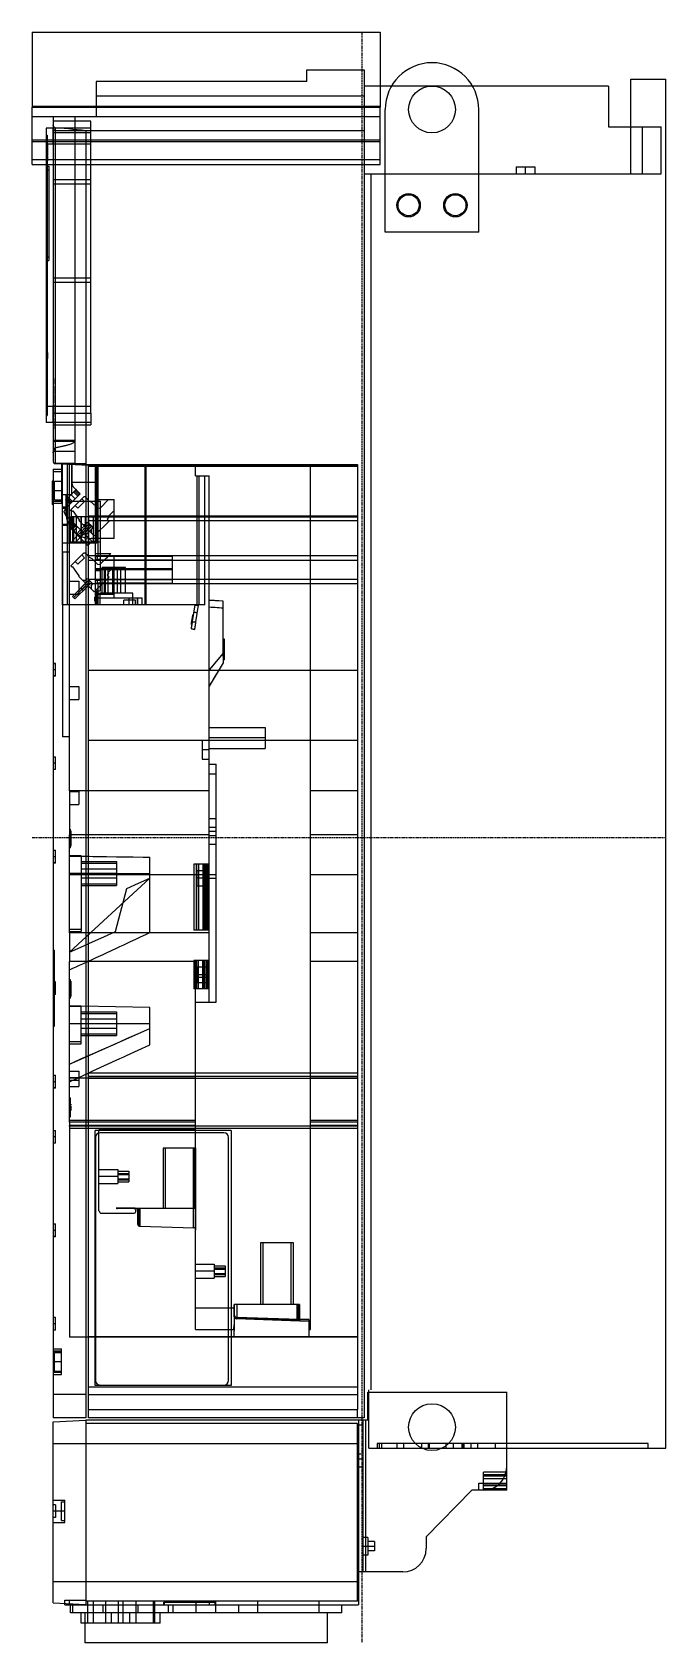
# Model space of a CAD drawing. Extents: x 0 to 271, y 0 to 689.
import ezdxf

# ---------------------------------------------------------------- set-up
doc = ezdxf.new("R2010")
doc.units = 0
doc.linetypes.add('DASHED', pattern=[0.75, 0.5, -0.25])
doc.layers.add('-15N-THT. THIẾT BỊ ĐÓNG MỞ', color=40, linetype='CONTINUOUS')

# ---------------------------------------------------------------- blocks, each defined once
blk = doc.blocks.new('06 - N - SC VSD CHIẾU HÔNG ATV630D30~D45N4')
at = {"layer": '-15N-THT. THIẾT BỊ ĐÓNG MỞ'}
for p, q in [((-271, 344.65), (-271, 312.59)), ((-271, 344.65), (-122.15, 344.65)), ((-122.15, 344.65), (-122.15, 312.59)), ((-153.56, 328.59), (-153.56, 328.59)), ((-153.56, 323.59), (-153.56, 328.59)), ((-153.56, 328.59), (-129, 328.59)), ((-129, 328.59), (-129, 328.59)), ((-129, 328.59), (-129, -248.35)), ((-15, 324.59), (0, 324.59)), ((-15, 324.59), (-15, 324.59)), ((-15, 284.09), (-15, 324.59)), ((0, -261.35), (0, 324.59)), ((-243.7, 323.59), (-243.7, 323.59)), ((-153.56, 323.59), (-243.7, 323.59)), ((-243.7, 323.59), (-243.7, 308.59)), ((-129, 317.21), (-243.7, 317.21)), ((-153.56, 323.59), (-153.56, 323.59)), ((-129, 321.59), (-129, 321.59)), ((-24.5, 321.59), (-129, 321.59)), ((-100, 321.59), (-100, 321.59)), ((-24.5, 321.59), (-24.5, 321.59)), ((-24.5, 321.59), (-24.5, 304.09)), ((-271, 313.06), (-122.15, 313.06)), ((-271, 312.59), (-122.15, 312.59)), ((-271, 312.59), (-271, 312.59)), ((-271, 288.09), (-271, 312.59)), ((-122.15, 312.38), (-271, 312.38)), ((-122.15, 312.59), (-122.15, 312.59)), ((-122.15, 288.09), (-122.15, 312.59)), ((-120, 259.09), (-120, 311.59)), ((-120, 311.59), (-120, 311.59)), ((-80, 259.09), (-80, 311.59)), ((-80, 311.59), (-80, 311.59)), ((-271, 308.59), (-271, 308.59)), ((-271, 308.59), (-122.15, 308.59)), ((-246, 303.56), (-265.1, 303.56)), ((-265.1, 303.56), (-265.1, 177.62)), ((-265.1, 303.56), (-265.1, 303.56)), ((-262, 308.59), (-262, 308.59)), ((-262, 308.59), (-262, 160.84)), ((-246, 306.59), (-262, 306.59)), ((-262, 306.59), (-262, 306.59)), ((-262, 304.89), (-262, 304.94)), ((-262, 304.84), (-262, 304.89)), ((-261.99, 304.79), (-262, 304.84)), ((-262, 303.83), (-262, 303.9)), ((-261.99, 303.76), (-262, 303.83)), ((-262, 296.79), (-262, 303.56)), ((-261.98, 304.73), (-261.99, 304.79)), ((-261.99, 303.69), (-261.99, 303.76)), ((-261.98, 303.62), (-261.99, 303.69)), ((-261.97, 304.68), (-261.98, 304.73)), ((-261.97, 303.55), (-261.98, 303.62)), ((-261.96, 304.63), (-261.97, 304.68)), ((-261.95, 303.48), (-261.97, 303.55)), ((-261.95, 304.57), (-261.96, 304.63)), ((-261.93, 304.52), (-261.95, 304.57)), ((-261.94, 303.4), (-261.95, 303.48)), ((-261.92, 303.33), (-261.94, 303.4)), ((-261.91, 304.47), (-261.93, 304.52)), ((-261.89, 303.26), (-261.92, 303.33)), ((-261.89, 304.42), (-261.91, 304.47)), ((-261.87, 304.36), (-261.89, 304.42)), ((-261.85, 304.31), (-261.87, 304.36)), ((-261.82, 304.26), (-261.85, 304.31)), ((-261.79, 304.21), (-261.82, 304.26)), ((-261.76, 304.16), (-261.79, 304.21)), ((-261.72, 304.11), (-261.76, 304.16)), ((-261.69, 304.06), (-261.72, 304.11)), ((-261.65, 304.02), (-261.69, 304.06)), ((-261.61, 303.97), (-261.65, 304.02)), ((-261.56, 303.93), (-261.61, 303.97)), ((-261.51, 303.89), (-261.56, 303.93)), ((-261.46, 303.85), (-261.51, 303.89)), ((-261.4, 303.81), (-261.46, 303.85)), ((-261.34, 303.79), (-261.4, 303.81)), ((-261.28, 303.76), (-261.34, 303.79)), ((-261.22, 303.74), (-261.28, 303.76)), ((-261.15, 303.73), (-261.22, 303.74)), ((-261.15, 303.73), (-261.15, 166.77)), ((-259.27, 303.58), (-261.15, 303.73)), ((-257.39, 303.41), (-259.27, 303.58)), ((-255.51, 303.24), (-257.39, 303.41)), ((-252.7, 308.59), (-252.7, 308.59)), ((-252.7, 159.59), (-252.7, 308.59)), ((-246, 181.61), (-246, 306.59)), ((-246, 306.59), (-246, 306.59)), ((-246, 303.56), (-246, 303.56)), ((-243.7, 308.59), (-243.7, 308.59)), ((-129, 308.59), (-129, 308.59)), ((-122.15, 308.59), (-122.15, 308.59)), ((-24.5, 304.09), (-24.5, 304.09)), ((-24.5, 304.09), (-2, 304.09)), ((-10, 284.09), (-10, 304.09)), ((-2, 284.09), (-2, 304.09)), ((-271, 298.64), (-122.15, 298.64)), ((-271, 297.9), (-122.15, 297.9)), ((-265.1, 300.64), (-264.6, 300.64)), ((-265.1, 300.64), (-265.1, 300.64)), ((-246, 296.79), (-265.1, 296.79)), ((-265.1, 296.64), (-264.6, 296.64)), ((-264.6, 300.64), (-264.6, 300.64)), ((-264.6, 300.64), (-264.6, 180.54)), ((-264.6, 296.48), (-264.45, 296.48)), ((-264.6, 296.48), (-264.45, 296.48)), ((-264.6, 296.44), (-264.45, 296.44)), ((-264.6, 296.44), (-264.6, 296.44)), ((-264.45, 296.48), (-264.45, 296.48)), ((-264.45, 296.44), (-264.45, 296.48)), ((-264.45, 296.44), (-264.45, 295.3)), ((-264.45, 296.44), (-264.45, 296.44)), ((-264.45, 296.44), (-264.45, 296.44)), ((-246, 301.59), (-262, 301.59)), ((-262, 298.6), (-252.7, 298.6)), ((-262, 298.59), (-252.7, 298.59)), ((-261.87, 303.19), (-261.89, 303.26)), ((-261.84, 303.12), (-261.87, 303.19)), ((-261.81, 303.05), (-261.84, 303.12)), ((-261.78, 302.98), (-261.81, 303.05)), ((-261.74, 302.91), (-261.78, 302.98)), ((-261.71, 302.84), (-261.74, 302.91)), ((-261.66, 302.78), (-261.71, 302.84)), ((-261.61, 302.71), (-261.66, 302.78)), ((-261.56, 302.65), (-261.61, 302.71)), ((-261.5, 302.6), (-261.56, 302.65)), ((-261.44, 302.55), (-261.5, 302.6)), ((-261.36, 302.51), (-261.44, 302.55)), ((-261.28, 302.48), (-261.36, 302.51)), ((-261.2, 302.47), (-261.28, 302.48)), ((-129, 302.47), (-261.2, 302.47)), ((-261.2, 302.47), (-261.2, 160.04)), ((-253.63, 303.06), (-255.51, 303.24)), ((-251.75, 302.88), (-253.63, 303.06)), ((-249.88, 302.68), (-251.75, 302.88)), ((-248, 302.47), (-249.88, 302.68)), ((-248, 302.47), (-248, -248.35)), ((-100, 301.59), (-100, 301.59)), ((-122.15, 289.99), (-271, 289.99)), ((-264.6, 296.3), (-264.45, 296.3)), ((-264.6, 296.2), (-264.45, 296.2)), ((-264.6, 295.81), (-264.45, 295.81)), ((-264.6, 295.79), (-264.45, 295.79)), ((-264.6, 295.61), (-264.45, 295.61)), ((-264.6, 295.48), (-264.45, 295.48)), ((-264.6, 295.42), (-264.45, 295.42)), ((-264.6, 295.3), (-264.45, 295.3)), ((-264.6, 295.29), (-264.45, 295.29)), ((-264.6, 295.29), (-264.45, 295.29)), ((-264.6, 295.29), (-264.45, 295.29)), ((-264.6, 295.25), (-264.45, 295.25)), ((-264.6, 295.25), (-264.45, 295.25)), ((-264.6, 295.25), (-264.6, 295.25)), ((-264.6, 295.14), (-264.45, 295.14)), ((-264.6, 295.13), (-264.45, 295.13)), ((-264.6, 295.07), (-264.45, 295.07)), ((-264.6, 294.89), (-264.45, 294.89)), ((-264.6, 294.88), (-264.45, 294.88)), ((-264.6, 294.28), (-264.6, 294.83)), ((-264.6, 294.83), (-264.45, 294.83)), ((-264.6, 294.77), (-264.45, 294.77)), ((-264.6, 294.77), (-264.45, 294.77)), ((-264.6, 294.72), (-264.45, 294.72)), ((-264.6, 294.72), (-264.45, 294.72)), ((-264.6, 294.63), (-264.45, 294.63)), ((-264.6, 294.56), (-264.45, 294.56)), ((-264.6, 294.55), (-264.45, 294.55)), ((-264.6, 294.53), (-264.45, 294.53)), ((-264.6, 294.38), (-264.45, 294.38)), ((-264.6, 294.36), (-264.45, 294.36)), ((-264.6, 294.34), (-264.45, 294.34)), ((-264.6, 294.34), (-264.45, 294.34)), ((-264.6, 294.28), (-264.6, 294.28)), ((-264.6, 294.28), (-264.45, 294.28)), ((-264.6, 294.27), (-264.45, 294.27)), ((-264.6, 294.17), (-264.45, 294.17)), ((-264.6, 293.99), (-264.45, 293.99)), ((-264.6, 293.87), (-264.6, 293.87)), ((-264.6, 293.87), (-264.45, 293.87)), ((-264.6, 293.86), (-264.45, 293.86)), ((-264.6, 293.83), (-264.45, 293.83)), ((-264.6, 293.72), (-264.45, 293.72)), ((-264.6, 293.55), (-264.45, 293.55)), ((-264.6, 293.55), (-264.45, 293.55)), ((-264.6, 293.53), (-264.45, 293.53)), ((-264.6, 293.23), (-264.6, 293.44)), ((-264.6, 293.44), (-264.45, 293.44)), ((-264.6, 293.44), (-264.45, 293.44)), ((-264.6, 293.38), (-264.45, 293.38)), ((-264.6, 293.3), (-264.45, 293.3)), ((-264.6, 293.27), (-264.45, 293.27)), ((-264.6, 293.23), (-264.45, 293.23)), ((-264.6, 293.2), (-264.45, 293.2)), ((-264.6, 293.18), (-264.45, 293.18)), ((-264.6, 293.15), (-264.45, 293.15)), ((-264.6, 293.07), (-264.45, 293.07)), ((-264.6, 293.04), (-264.45, 293.04)), ((-264.6, 292.96), (-264.45, 292.96)), ((-264.6, 292.88), (-264.45, 292.88)), ((-264.6, 292.79), (-264.45, 292.79)), ((-264.6, 292.76), (-264.6, 292.76)), ((-264.6, 292.76), (-264.45, 292.76)), ((-264.6, 292.76), (-264.45, 292.76)), ((-264.6, 292.76), (-264.45, 292.76)), ((-264.6, 292.76), (-264.45, 292.76)), ((-264.6, 292.75), (-264.45, 292.75)), ((-264.6, 292.75), (-264.6, 292.75)), ((-264.6, 292.71), (-264.45, 292.71)), ((-264.6, 292.71), (-264.45, 292.71)), ((-264.6, 292.71), (-264.45, 292.71)), ((-264.6, 292.71), (-264.45, 292.71)), ((-264.6, 292.71), (-264.45, 292.71)), ((-264.6, 292.43), (-264.6, 292.43)), ((-264.6, 292.43), (-264.45, 292.43)), ((-264.6, 292.39), (-264.45, 292.39)), ((-264.6, 292.32), (-264.45, 292.32)), ((-264.6, 292.32), (-264.6, 292.32)), ((-264.6, 292.16), (-264.45, 292.16)), ((-264.6, 292.1), (-264.45, 292.1)), ((-264.6, 292.05), (-264.45, 292.05)), ((-264.6, 291.92), (-264.6, 291.99)), ((-264.6, 291.99), (-264.6, 291.99)), ((-264.6, 291.99), (-264.45, 291.99)), ((-264.6, 291.98), (-264.6, 291.98)), ((-264.6, 291.98), (-264.45, 291.98)), ((-264.6, 291.92), (-264.45, 291.92)), ((-264.6, 291.92), (-264.45, 291.92)), ((-264.6, 291.88), (-264.45, 291.88)), ((-264.6, 291.86), (-264.45, 291.86)), ((-264.6, 291.73), (-264.45, 291.73)), ((-264.6, 291.72), (-264.6, 291.72)), ((-264.6, 291.72), (-264.45, 291.72)), ((-264.6, 291.68), (-264.45, 291.68)), ((-264.6, 291.68), (-264.6, 291.68)), ((-264.6, 291.62), (-264.45, 291.62)), ((-264.6, 291.62), (-264.45, 291.62)), ((-264.6, 291.59), (-264.6, 291.59)), ((-264.6, 291.59), (-264.45, 291.59)), ((-264.6, 291.52), (-264.45, 291.52)), ((-264.6, 291.46), (-264.45, 291.46)), ((-264.45, 291.41), (-264.6, 291.41)), ((-264.6, 291.41), (-264.6, 291.41)), ((-264.6, 291.4), (-264.45, 291.4)), ((-264.6, 291.4), (-264.6, 291.4)), ((-264.6, 291.39), (-264.6, 291.39)), ((-264.6, 291.39), (-264.45, 291.39)), ((-264.6, 291.03), (-264.6, 291.38)), ((-264.6, 291.38), (-264.45, 291.38)), ((-264.6, 291.36), (-264.45, 291.36)), ((-264.6, 291.35), (-264.45, 291.35)), ((-264.6, 291.34), (-264.45, 291.34)), ((-264.6, 291.33), (-264.45, 291.33)), ((-264.6, 291.33), (-264.45, 291.33)), ((-264.6, 291.26), (-264.45, 291.26)), ((-264.6, 291.22), (-264.45, 291.22)), ((-264.6, 291.21), (-264.45, 291.21)), ((-264.6, 291.12), (-264.6, 291.12)), ((-264.6, 291.12), (-264.45, 291.12)), ((-264.6, 291.12), (-264.45, 291.12)), ((-264.6, 291.08), (-264.45, 291.08)), ((-264.6, 291.08), (-264.6, 291.08)), ((-264.6, 291.03), (-264.6, 291.03)), ((-264.6, 291.03), (-264.45, 291.03)), ((-264.6, 290.31), (-264.6, 290.97)), ((-264.6, 290.97), (-264.45, 290.97)), ((-264.6, 290.92), (-264.45, 290.92)), ((-264.6, 290.91), (-264.45, 290.91)), ((-264.6, 290.87), (-264.45, 290.87)), ((-264.6, 290.86), (-264.45, 290.86)), ((-264.6, 290.84), (-264.6, 290.84)), ((-264.6, 290.84), (-264.45, 290.84)), ((-264.45, 290.81), (-264.6, 290.81)), ((-264.6, 290.81), (-264.6, 290.81)), ((-264.6, 290.8), (-264.6, 290.8)), ((-264.6, 290.8), (-264.45, 290.8)), ((-264.6, 290.62), (-264.45, 290.62)), ((-264.6, 290.59), (-264.45, 290.59)), ((-264.6, 290.59), (-264.45, 290.59)), ((-264.6, 290.51), (-264.45, 290.51)), ((-264.6, 290.51), (-264.45, 290.51)), ((-264.6, 290.46), (-264.45, 290.46)), ((-264.6, 290.42), (-264.45, 290.42)), ((-264.6, 290.41), (-264.45, 290.41)), ((-264.6, 290.4), (-264.45, 290.4)), ((-264.6, 290.36), (-264.45, 290.36)), ((-264.6, 290.32), (-264.45, 290.32)), ((-264.6, 290.31), (-264.6, 290.31)), ((-264.6, 290.31), (-264.45, 290.31)), ((-264.6, 290.25), (-264.45, 290.25)), ((-264.6, 290.23), (-264.45, 290.23)), ((-264.6, 290.18), (-264.45, 290.18)), ((-264.6, 290.18), (-264.45, 290.18)), ((-264.6, 290.18), (-264.6, 290.18)), ((-264.6, 290.15), (-264.45, 290.15)), ((-264.6, 290.15), (-264.45, 290.15)), ((-264.6, 289.59), (-264.45, 289.59)), ((-264.45, 295.3), (-264.45, 292.76)), ((-264.45, 295.25), (-264.45, 295.25)), ((-264.45, 295.25), (-264.45, 295.25)), ((-264.45, 294.28), (-264.45, 294.28)), ((-264.45, 293.87), (-264.45, 293.87)), ((-264.45, 292.76), (-264.45, 292.71)), ((-264.45, 292.76), (-264.45, 292.76)), ((-264.45, 292.76), (-264.45, 292.76)), ((-264.45, 292.76), (-264.45, 292.76)), ((-264.45, 292.76), (-264.45, 292.76)), ((-264.45, 292.75), (-264.45, 292.75)), ((-264.45, 292.71), (-264.45, 292.71)), ((-264.45, 292.71), (-264.45, 292.16)), ((-264.45, 292.43), (-264.45, 292.43)), ((-264.45, 292.32), (-264.45, 292.32)), ((-264.45, 291.86), (-264.45, 292.16)), ((-264.45, 292.05), (-264.45, 292.05)), ((-264.45, 291.99), (-264.45, 291.99)), ((-264.45, 291.98), (-264.45, 291.98)), ((-264.45, 291.86), (-264.45, 289.59)), ((-264.45, 291.72), (-264.45, 291.72)), ((-264.45, 291.68), (-264.45, 291.68)), ((-264.45, 291.59), (-264.45, 291.59)), ((-264.45, 291.41), (-264.45, 291.41)), ((-264.45, 291.4), (-264.45, 291.4)), ((-264.45, 291.39), (-264.45, 291.39)), ((-264.45, 291.34), (-264.45, 291.34)), ((-264.45, 291.12), (-264.45, 291.12)), ((-264.45, 291.12), (-264.45, 291.12)), ((-264.45, 291.08), (-264.45, 291.08)), ((-264.45, 291.03), (-264.45, 291.03)), ((-264.45, 290.84), (-264.45, 290.84)), ((-264.45, 290.81), (-264.45, 290.81)), ((-264.45, 290.8), (-264.45, 290.8)), ((-264.45, 290.46), (-264.45, 290.46)), ((-264.45, 290.31), (-264.45, 290.31)), ((-264.45, 290.18), (-264.45, 290.18)), ((-264.45, 290.18), (-264.45, 290.18)), ((-271, 288.09), (-122.15, 288.09)), ((-271, 288.09), (-271, 288.09)), ((-264.6, 287.29), (-263.9, 287.29)), ((-264.6, 285.69), (-263.9, 285.69)), ((-263.9, 287.29), (-263.9, 246.89)), ((-263.9, 287.29), (-263.9, 287.29)), ((-129, 284.09), (-129, 284.09)), ((-129, 284.09), (-2, 284.09)), ((-126, -236.35), (-126, 284.09)), ((-122.15, 288.09), (-122.15, 288.09)), ((-64, 287.09), (-56, 287.09)), ((-64, 287.09), (-64, 284.09)), ((-60, 284.09), (-60, 287.09)), ((-56, 287.09), (-56, 284.09)), ((-15, 284.09), (-15, 284.09)), ((-2, 284.09), (-2, 284.09)), ((-262, 281.64), (-262, 281.64)), ((-262, 281.64), (-246, 281.64)), ((-246, 279.64), (-262, 279.64)), ((-246, 281.64), (-246, 281.64)), ((-115, 270.59), (-115, 270.59)), ((-114.5, 270.59), (-114.5, 270.59)), ((-105.5, 270.59), (-105.5, 270.59)), ((-105, 270.59), (-105, 270.59)), ((-95, 270.59), (-95, 270.59)), ((-94.5, 270.59), (-94.5, 270.59)), ((-85.5, 270.59), (-85.5, 270.59)), ((-85, 270.59), (-85, 270.59)), ((-120, 260.59), (-120, 260.59)), ((-80, 259.09), (-120, 259.09)), ((-120, 259.09), (-120, 259.09)), ((-80, 260.59), (-80, 260.59)), ((-80, 259.09), (-80, 259.09)), ((-264.6, 248.49), (-263.9, 248.49)), ((-264.6, 246.89), (-264.6, 246.89)), ((-264.6, 246.89), (-263.9, 246.89)), ((-263.9, 246.89), (-263.9, 246.89)), ((-265.09, 238.88), (-265.1, 238.86)), ((-265.1, 238.86), (-265.1, 238.84)), ((-265.1, 238.84), (-265.1, 238.81)), ((-265.1, 238.81), (-265.1, 238.79)), ((-265.1, 238.79), (-265.1, 238.79)), ((-265.09, 237.69), (-265.1, 237.69)), ((-265.1, 237.69), (-265.1, 237.69)), ((-265.1, 237.69), (-265.1, 237.69)), ((-265.1, 237.69), (-265.1, 237.69)), ((-265.08, 238.92), (-265.09, 238.9)), ((-265.09, 238.9), (-265.09, 238.88)), ((-265.09, 237.69), (-265.09, 237.69)), ((-265.08, 237.69), (-265.09, 237.69)), ((-265.07, 238.97), (-265.08, 238.95)), ((-265.08, 238.95), (-265.08, 238.92)), ((-265.07, 237.69), (-265.08, 237.69)), ((-265.08, 237.69), (-265.08, 237.69)), ((-265.06, 238.99), (-265.07, 238.97)), ((-265.06, 237.69), (-265.07, 237.69)), ((-265.05, 239.01), (-265.06, 238.99)), ((-265.05, 237.69), (-265.06, 237.69)), ((-265.04, 239.03), (-265.05, 239.01)), ((-265.04, 237.69), (-265.05, 237.69)), ((-265.03, 239.05), (-265.04, 239.03)), ((-265.03, 237.69), (-265.04, 237.69)), ((-265.02, 239.07), (-265.03, 239.05)), ((-265.02, 237.69), (-265.03, 237.69)), ((-265, 239.09), (-265.02, 239.07)), ((-265, 237.69), (-265.02, 237.69)), ((-264.99, 239.1), (-265, 239.09)), ((-264.99, 237.69), (-265, 237.69)), ((-264.98, 239.12), (-264.99, 239.1)), ((-264.98, 237.69), (-264.99, 237.69)), ((-264.96, 239.14), (-264.98, 239.12)), ((-264.96, 237.69), (-264.98, 237.69)), ((-264.95, 239.15), (-264.96, 239.14)), ((-264.95, 237.69), (-264.96, 237.69)), ((-264.93, 239.17), (-264.95, 239.15)), ((-264.93, 237.69), (-264.95, 237.69)), ((-264.91, 239.18), (-264.93, 239.17)), ((-264.91, 237.69), (-264.93, 237.69)), ((-264.89, 239.2), (-264.91, 239.18)), ((-264.89, 237.69), (-264.91, 237.69)), ((-264.88, 239.21), (-264.89, 239.2)), ((-264.88, 237.69), (-264.89, 237.69)), ((-264.86, 239.22), (-264.88, 239.21)), ((-264.86, 237.69), (-264.88, 237.69)), ((-264.84, 239.23), (-264.86, 239.22)), ((-264.84, 237.69), (-264.86, 237.69)), ((-264.82, 239.24), (-264.84, 239.23)), ((-264.82, 237.69), (-264.84, 237.69)), ((-264.8, 239.25), (-264.82, 239.24)), ((-264.8, 237.69), (-264.82, 237.69)), ((-264.78, 239.26), (-264.8, 239.25)), ((-264.78, 237.69), (-264.8, 237.69)), ((-264.75, 239.27), (-264.78, 239.26)), ((-264.75, 237.69), (-264.78, 237.69)), ((-264.73, 239.27), (-264.75, 239.27)), ((-264.69, 237.69), (-264.75, 237.69)), ((-264.71, 239.28), (-264.73, 239.27)), ((-264.69, 239.28), (-264.71, 239.28)), ((-264.67, 239.29), (-264.69, 239.28)), ((-264.67, 237.69), (-264.69, 237.69)), ((-264.64, 239.29), (-264.67, 239.29)), ((-264.6, 237.69), (-264.67, 237.69)), ((-264.62, 239.29), (-264.64, 239.29)), ((-264.6, 239.29), (-264.62, 239.29)), ((-262, 239.54), (-246, 239.54)), ((-246, 237.54), (-262, 237.54)), ((-262, 237.54), (-262, 237.54)), ((-246, 237.54), (-246, 237.54)), ((-265.1, 229.79), (-265.1, 229.79)), ((-265.09, 224.88), (-265.1, 224.86)), ((-265.1, 224.86), (-265.1, 224.84)), ((-265.1, 224.84), (-265.1, 224.81)), ((-265.1, 224.81), (-265.1, 224.79)), ((-265.1, 224.79), (-265.1, 224.79)), ((-265.1, 223.79), (-264.6, 223.79)), ((-265.09, 223.69), (-265.1, 223.69)), ((-265.1, 223.69), (-265.1, 223.69)), ((-265.1, 223.69), (-265.1, 223.69)), ((-265.1, 223.69), (-265.1, 223.69)), ((-264.6, 223.53), (-265.1, 223.53)), ((-265.1, 223.53), (-264.6, 223.53)), ((-264.6, 223.29), (-265.1, 223.29)), ((-265.1, 223.29), (-264.9, 223.29)), ((-264.6, 223.23), (-265.1, 223.23)), ((-265.1, 223.2), (-264.9, 223.2)), ((-265.1, 223.2), (-264.9, 223.2)), ((-264.6, 222.93), (-265.1, 222.93)), ((-265.1, 222.89), (-264.9, 222.89)), ((-265.1, 222.79), (-264.6, 222.79)), ((-265.1, 222.57), (-264.6, 222.57)), ((-265.1, 222.53), (-264.9, 222.53)), ((-264.6, 222.35), (-265.1, 222.35)), ((-265.1, 222.34), (-264.9, 222.34)), ((-264.6, 222.27), (-265.1, 222.27)), ((-265.1, 222.19), (-264.6, 222.19)), ((-265.1, 221.74), (-264.9, 221.74)), ((-264.6, 221.62), (-265.1, 221.62)), ((-265.1, 221.44), (-264.9, 221.44)), ((-265.1, 221.43), (-264.9, 221.43)), ((-265.1, 221.4), (-264.9, 221.4)), ((-265.1, 221.4), (-265.1, 221.4)), ((-265.1, 221.39), (-264.9, 221.39)), ((-265.1, 221.37), (-264.9, 221.37)), ((-265.1, 221.36), (-264.9, 221.36)), ((-265.1, 221.36), (-264.9, 221.36)), ((-265.1, 221.35), (-264.9, 221.35)), ((-265.1, 221.34), (-264.9, 221.34)), ((-265.1, 221.33), (-264.9, 221.33)), ((-265.1, 221.28), (-264.9, 221.28)), ((-265.1, 221.25), (-264.9, 221.25)), ((-265.1, 221.23), (-264.9, 221.23)), ((-265.1, 221.14), (-264.9, 221.14)), ((-265.1, 221.13), (-264.9, 221.13)), ((-265.1, 221.12), (-264.9, 221.12)), ((-265.1, 221.12), (-264.9, 221.12)), ((-264.6, 221.11), (-265.1, 221.11)), ((-265.1, 221.1), (-264.9, 221.1)), ((-265.1, 221.09), (-264.6, 221.09)), ((-265.1, 221.08), (-264.9, 221.08)), ((-265.1, 221.07), (-264.9, 221.07)), ((-265.1, 221.06), (-264.9, 221.06)), ((-265.1, 221.05), (-265.1, 221.05)), ((-265.1, 221.05), (-264.9, 221.05)), ((-265.1, 221.04), (-264.9, 221.04)), ((-265.1, 221.04), (-264.9, 221.04)), ((-265.1, 221.02), (-264.9, 221.02)), ((-264.6, 221.01), (-265.1, 221.01)), ((-265.1, 220.99), (-264.9, 220.99)), ((-264.6, 220.96), (-265.1, 220.96)), ((-264.6, 220.96), (-265.1, 220.96)), ((-265.1, 220.91), (-264.9, 220.91)), ((-265.1, 220.89), (-264.9, 220.89)), ((-265.1, 220.86), (-264.9, 220.86)), ((-265.1, 220.85), (-264.9, 220.85)), ((-265.1, 220.84), (-264.9, 220.84)), ((-265.1, 220.81), (-264.9, 220.81)), ((-265.1, 220.76), (-264.9, 220.76)), ((-265.1, 220.76), (-264.9, 220.76)), ((-265.1, 220.74), (-264.9, 220.74)), ((-265.1, 220.74), (-264.9, 220.74)), ((-265.1, 220.73), (-264.9, 220.73)), ((-264.6, 220.72), (-265.1, 220.72)), ((-265.1, 220.71), (-264.9, 220.71)), ((-265.1, 220.71), (-264.9, 220.71)), ((-265.1, 220.68), (-264.9, 220.68)), ((-264.6, 220.67), (-265.1, 220.67)), ((-265.1, 220.65), (-264.9, 220.65)), ((-265.1, 220.62), (-264.9, 220.62)), ((-265.1, 220.6), (-264.9, 220.6)), ((-265.1, 220.59), (-264.9, 220.59)), ((-265.08, 224.92), (-265.09, 224.9)), ((-265.09, 224.9), (-265.09, 224.88)), ((-265.09, 223.69), (-265.09, 223.69)), ((-265.08, 223.69), (-265.09, 223.69)), ((-265.07, 224.97), (-265.08, 224.95)), ((-265.08, 224.95), (-265.08, 224.92)), ((-265.07, 223.69), (-265.08, 223.69)), ((-265.08, 223.69), (-265.08, 223.69)), ((-265.06, 224.99), (-265.07, 224.97)), ((-265.06, 223.69), (-265.07, 223.69)), ((-265.05, 225.01), (-265.06, 224.99)), ((-265.05, 223.69), (-265.06, 223.69)), ((-265.04, 225.03), (-265.05, 225.01)), ((-265.04, 223.69), (-265.05, 223.69)), ((-265.03, 225.05), (-265.04, 225.03)), ((-265.03, 223.69), (-265.04, 223.69)), ((-265.02, 225.07), (-265.03, 225.05)), ((-265.02, 223.69), (-265.03, 223.69)), ((-265, 225.09), (-265.02, 225.07)), ((-265, 223.69), (-265.02, 223.69)), ((-264.99, 225.1), (-265, 225.09)), ((-264.99, 223.69), (-265, 223.69)), ((-264.98, 225.12), (-264.99, 225.1)), ((-264.98, 223.69), (-264.99, 223.69)), ((-264.96, 225.14), (-264.98, 225.12)), ((-264.96, 223.69), (-264.98, 223.69)), ((-264.95, 225.15), (-264.96, 225.14)), ((-264.95, 223.69), (-264.96, 223.69)), ((-264.93, 225.17), (-264.95, 225.15)), ((-264.93, 223.69), (-264.95, 223.69)), ((-264.91, 225.18), (-264.93, 225.17)), ((-264.91, 223.69), (-264.93, 223.69)), ((-264.89, 225.2), (-264.91, 225.18)), ((-264.89, 223.69), (-264.91, 223.69)), ((-264.9, 223.29), (-264.9, 217.29)), ((-264.9, 221.4), (-264.9, 221.4)), ((-264.9, 221.05), (-264.9, 221.05)), ((-264.88, 225.21), (-264.89, 225.2)), ((-264.88, 223.69), (-264.89, 223.69)), ((-264.86, 225.22), (-264.88, 225.21)), ((-264.86, 223.69), (-264.88, 223.69)), ((-264.84, 225.23), (-264.86, 225.22)), ((-264.84, 223.69), (-264.86, 223.69)), ((-264.82, 225.24), (-264.84, 225.23)), ((-264.82, 223.69), (-264.84, 223.69)), ((-264.8, 225.25), (-264.82, 225.24)), ((-264.8, 223.69), (-264.82, 223.69)), ((-264.78, 225.26), (-264.8, 225.25)), ((-264.78, 223.69), (-264.8, 223.69)), ((-264.75, 225.27), (-264.78, 225.26)), ((-264.75, 223.69), (-264.78, 223.69)), ((-264.73, 225.27), (-264.75, 225.27)), ((-264.69, 223.69), (-264.75, 223.69)), ((-264.71, 225.28), (-264.73, 225.27)), ((-264.69, 225.28), (-264.71, 225.28)), ((-264.67, 225.29), (-264.69, 225.28)), ((-264.67, 223.69), (-264.69, 223.69)), ((-264.64, 225.29), (-264.67, 225.29)), ((-264.6, 223.69), (-264.67, 223.69)), ((-264.62, 225.29), (-264.64, 225.29)), ((-264.6, 225.29), (-264.62, 225.29)), ((-265.1, 220.56), (-264.9, 220.56)), ((-265.1, 220.53), (-264.9, 220.53)), ((-265.1, 220.49), (-264.9, 220.49)), ((-265.1, 220.49), (-265.1, 220.49)), ((-265.1, 220.48), (-264.9, 220.48)), ((-265.1, 220.45), (-264.9, 220.45)), ((-265.1, 220.43), (-264.9, 220.43)), ((-264.6, 220.38), (-265.1, 220.38)), ((-265.1, 220.37), (-264.6, 220.37)), ((-265.1, 220.32), (-264.9, 220.32)), ((-265.1, 220.3), (-264.9, 220.3)), ((-265.1, 220.27), (-264.9, 220.27)), ((-265.1, 220.27), (-264.9, 220.27)), ((-265.1, 220.25), (-264.9, 220.25)), ((-265.1, 220.2), (-264.9, 220.2)), ((-265.1, 220.15), (-265.1, 220.15)), ((-265.1, 220.15), (-264.9, 220.15)), ((-265.1, 220.14), (-264.9, 220.14)), ((-265.1, 220.11), (-264.9, 220.11)), ((-265.1, 220.06), (-264.9, 220.06)), ((-265.1, 220.05), (-264.9, 220.05)), ((-265.1, 220), (-264.9, 220)), ((-265.1, 220), (-264.9, 220)), ((-265.1, 219.97), (-264.9, 219.97)), ((-265.1, 219.95), (-264.9, 219.95)), ((-265.1, 219.95), (-264.9, 219.95)), ((-265.1, 219.92), (-264.9, 219.92)), ((-265.1, 219.91), (-264.9, 219.91)), ((-265.1, 219.86), (-264.9, 219.86)), ((-265.1, 219.85), (-264.9, 219.85)), ((-265.1, 219.82), (-264.9, 219.82)), ((-265.1, 219.81), (-264.9, 219.81)), ((-265.1, 219.79), (-264.9, 219.79)), ((-265.1, 219.77), (-264.9, 219.77)), ((-265.1, 219.77), (-264.9, 219.77)), ((-265.1, 219.67), (-264.9, 219.67)), ((-264.6, 219.63), (-265.1, 219.63)), ((-265.1, 219.62), (-264.9, 219.62)), ((-265.1, 219.61), (-264.9, 219.61)), ((-265.1, 219.56), (-264.9, 219.56)), ((-265.1, 219.55), (-264.9, 219.55)), ((-265.1, 219.53), (-264.9, 219.53)), ((-265.1, 219.51), (-264.9, 219.51)), ((-265.1, 219.51), (-265.1, 219.51)), ((-265.1, 219.48), (-264.9, 219.48)), ((-265.1, 219.47), (-264.9, 219.47)), ((-265.1, 219.47), (-264.9, 219.47)), ((-265.1, 219.45), (-264.9, 219.45)), ((-265.1, 219.45), (-264.9, 219.45)), ((-265.1, 219.44), (-264.9, 219.44)), ((-265.1, 219.43), (-264.9, 219.43)), ((-265.1, 219.42), (-264.9, 219.42)), ((-265.1, 219.37), (-264.9, 219.37)), ((-265.1, 219.32), (-264.9, 219.32)), ((-265.1, 219.24), (-264.9, 219.24)), ((-265.1, 219.23), (-264.9, 219.23)), ((-265.1, 219.21), (-264.9, 219.21)), ((-265.1, 219.2), (-264.9, 219.2)), ((-265.1, 219.19), (-264.9, 219.19)), ((-265.1, 219.18), (-264.9, 219.18)), ((-265.1, 219.14), (-264.9, 219.14)), ((-265.1, 219.14), (-265.1, 219.14)), ((-265.1, 219.14), (-264.9, 219.14)), ((-265.1, 219.1), (-264.9, 219.1)), ((-265.1, 217.69), (-264.9, 217.69)), ((-265.1, 217.69), (-265.1, 217.69)), ((-265.1, 217.29), (-265.1, 217.29)), ((-265.1, 217.29), (-264.9, 217.29)), ((-265.1, 215.79), (-265.1, 215.79)), ((-264.9, 220.49), (-264.9, 220.49)), ((-264.9, 220.15), (-264.9, 220.15)), ((-264.9, 219.51), (-264.9, 219.51)), ((-264.9, 219.14), (-264.9, 219.14)), ((-264.9, 217.69), (-264.9, 217.69)), ((-264.9, 217.29), (-264.9, 217.29)), ((-264.6, 217.11), (-264.5, 217.11)), ((-264.5, 217.02), (-264.6, 217.02)), ((-264.6, 216.39), (-264.5, 216.39)), ((-264.6, 216.1), (-264.5, 216.1)), ((-264.5, 215.89), (-264.6, 215.89)), ((-264.5, 215.68), (-264.6, 215.68)), ((-264.6, 215.59), (-264.5, 215.59)), ((-264.5, 215.59), (-264.5, 217.11)), ((-264.6, 212.95), (-265.1, 212.95)), ((-264.6, 211.63), (-265.1, 211.63)), ((-265.09, 210.88), (-265.1, 210.86)), ((-265.1, 210.86), (-265.1, 210.84)), ((-265.1, 210.84), (-265.1, 210.81)), ((-265.1, 210.81), (-265.1, 210.79)), ((-265.1, 210.79), (-265.1, 210.79)), ((-265.09, 209.69), (-265.1, 209.69)), ((-265.1, 209.69), (-265.1, 209.69)), ((-265.1, 209.69), (-265.1, 209.69)), ((-265.1, 209.69), (-265.1, 209.69)), ((-265.1, 209.29), (-264.9, 209.29)), ((-265.1, 208.35), (-264.9, 208.35)), ((-265.1, 208.02), (-264.9, 208.02)), ((-265.1, 208.02), (-264.9, 208.02)), ((-265.1, 208.02), (-264.9, 208.02)), ((-264.9, 208), (-265.1, 208)), ((-265.1, 207.98), (-264.9, 207.98)), ((-264.9, 207.97), (-265.1, 207.97)), ((-265.1, 207.97), (-264.9, 207.97)), ((-265.1, 207.96), (-264.9, 207.96)), ((-264.9, 207.95), (-265.1, 207.95)), ((-264.9, 207.95), (-265.1, 207.95)), ((-264.9, 207.94), (-265.1, 207.94)), ((-265.1, 207.88), (-264.9, 207.88)), ((-264.9, 207.87), (-265.1, 207.87)), ((-265.1, 207.87), (-264.9, 207.87)), ((-264.9, 207.85), (-265.1, 207.85)), ((-265.1, 207.85), (-264.9, 207.85)), ((-265.1, 207.83), (-264.9, 207.83)), ((-265.1, 207.82), (-264.9, 207.82)), ((-264.9, 207.8), (-265.1, 207.8)), ((-264.9, 207.8), (-265.1, 207.8)), ((-265.1, 207.79), (-264.9, 207.79)), ((-265.1, 207.79), (-264.9, 207.79)), ((-264.9, 207.78), (-265.1, 207.78)), ((-265.1, 207.78), (-264.9, 207.78)), ((-265.1, 207.76), (-264.9, 207.76)), ((-264.9, 207.73), (-265.1, 207.73)), ((-264.9, 207.72), (-265.1, 207.72)), ((-265.1, 207.71), (-264.9, 207.71)), ((-264.9, 207.66), (-265.1, 207.66)), ((-265.1, 207.66), (-264.9, 207.66)), ((-265.1, 207.65), (-264.9, 207.65)), ((-264.9, 207.63), (-265.1, 207.63)), ((-264.9, 207.59), (-265.1, 207.59)), ((-265.1, 207.59), (-264.9, 207.59)), ((-265.1, 207.58), (-264.9, 207.58)), ((-265.1, 207.55), (-264.9, 207.55)), ((-264.9, 207.41), (-265.1, 207.41)), ((-264.9, 207.41), (-265.1, 207.41)), ((-265.1, 207.4), (-264.9, 207.4)), ((-265.1, 207.4), (-264.9, 207.4)), ((-265.1, 207.29), (-264.9, 207.29)), ((-265.1, 207.28), (-265.1, 207.28)), ((-265.1, 207.28), (-264.9, 207.28)), ((-265.1, 207.26), (-264.9, 207.26)), ((-265.1, 207.26), (-264.9, 207.26)), ((-265.1, 207.25), (-264.9, 207.25)), ((-265.1, 207.24), (-264.9, 207.24)), ((-264.9, 207.23), (-265.1, 207.23)), ((-265.1, 207.19), (-264.9, 207.19)), ((-265.1, 207.19), (-264.9, 207.19)), ((-264.9, 207.17), (-265.1, 207.17)), ((-265.1, 207.17), (-264.9, 207.17)), ((-264.9, 207.16), (-265.1, 207.16)), ((-264.9, 207.16), (-265.1, 207.16)), ((-264.9, 207.13), (-265.1, 207.13)), ((-265.1, 207.13), (-264.9, 207.13)), ((-265.1, 207.1), (-264.9, 207.1)), ((-265.1, 207.1), (-265.1, 207.1)), ((-264.9, 207.09), (-265.1, 207.09)), ((-265.1, 207.09), (-264.9, 207.09)), ((-265.1, 207.07), (-264.9, 207.07)), ((-265.1, 207.04), (-264.9, 207.04)), ((-264.9, 207.03), (-265.1, 207.03)), ((-265.1, 207.03), (-264.9, 207.03)), ((-265.1, 207.03), (-264.9, 207.03)), ((-264.9, 207.01), (-265.1, 207.01)), ((-265.1, 207.01), (-265.1, 207.01)), ((-264.9, 206.99), (-265.1, 206.99)), ((-265.1, 206.98), (-264.9, 206.98)), ((-264.9, 206.97), (-265.1, 206.97)), ((-264.9, 206.97), (-265.1, 206.97)), ((-265.1, 206.97), (-264.9, 206.97)), ((-265.1, 206.96), (-264.9, 206.96)), ((-265.1, 206.95), (-264.9, 206.95)), ((-265.1, 206.95), (-264.9, 206.95)), ((-264.9, 206.95), (-265.1, 206.95)), ((-265.1, 206.94), (-264.9, 206.94)), ((-264.9, 206.91), (-265.1, 206.91)), ((-265.1, 206.91), (-264.9, 206.91)), ((-264.9, 206.9), (-265.1, 206.9)), ((-265.1, 206.89), (-264.9, 206.89)), ((-265.1, 206.87), (-264.9, 206.87)), ((-265.1, 206.85), (-264.9, 206.85)), ((-264.9, 206.84), (-265.1, 206.84)), ((-264.9, 206.84), (-265.1, 206.84)), ((-265.1, 206.84), (-264.9, 206.84)), ((-265.1, 206.84), (-264.9, 206.84)), ((-264.9, 206.83), (-265.1, 206.83)), ((-264.9, 206.83), (-265.1, 206.83)), ((-264.9, 206.83), (-265.1, 206.83)), ((-264.9, 206.83), (-265.1, 206.83)), ((-264.9, 206.83), (-265.1, 206.83)), ((-265.1, 206.82), (-265.1, 206.82)), ((-265.1, 206.82), (-264.9, 206.82)), ((-264.9, 206.81), (-265.1, 206.81)), ((-265.1, 206.81), (-264.9, 206.81)), ((-264.9, 206.8), (-265.1, 206.8)), ((-265.1, 206.8), (-264.9, 206.8)), ((-265.1, 206.8), (-264.9, 206.8)), ((-265.1, 206.8), (-264.9, 206.8)), ((-265.1, 206.8), (-264.9, 206.8)), ((-265.1, 206.8), (-264.9, 206.8)), ((-265.08, 210.92), (-265.09, 210.9)), ((-265.09, 210.9), (-265.09, 210.88)), ((-265.08, 209.69), (-265.09, 209.69)), ((-265.09, 209.69), (-265.09, 209.69)), ((-265.07, 210.97), (-265.08, 210.95)), ((-265.08, 210.95), (-265.08, 210.92)), ((-265.07, 209.69), (-265.08, 209.69)), ((-265.08, 209.69), (-265.08, 209.69)), ((-265.06, 210.99), (-265.07, 210.97)), ((-265.06, 209.69), (-265.07, 209.69)), ((-265.05, 211.01), (-265.06, 210.99)), ((-265.05, 209.69), (-265.06, 209.69)), ((-265.04, 211.03), (-265.05, 211.01)), ((-265.04, 209.69), (-265.05, 209.69)), ((-265.03, 211.05), (-265.04, 211.03)), ((-265.03, 209.69), (-265.04, 209.69)), ((-265.02, 211.07), (-265.03, 211.05)), ((-265.02, 209.69), (-265.03, 209.69)), ((-265, 211.09), (-265.02, 211.07)), ((-265, 209.69), (-265.02, 209.69)), ((-264.99, 211.1), (-265, 211.09)), ((-264.99, 209.69), (-265, 209.69)), ((-264.98, 211.12), (-264.99, 211.1)), ((-264.98, 209.69), (-264.99, 209.69)), ((-264.96, 211.14), (-264.98, 211.12)), ((-264.96, 209.69), (-264.98, 209.69)), ((-264.95, 211.15), (-264.96, 211.14)), ((-264.95, 209.69), (-264.96, 209.69)), ((-264.93, 211.17), (-264.95, 211.15)), ((-264.93, 209.69), (-264.95, 209.69)), ((-264.91, 211.18), (-264.93, 211.17)), ((-264.91, 209.69), (-264.93, 209.69)), ((-264.89, 211.2), (-264.91, 211.18)), ((-264.89, 209.69), (-264.91, 209.69)), ((-264.9, 203.29), (-264.9, 209.29)), ((-264.9, 207.28), (-264.9, 207.28)), ((-264.9, 207.1), (-264.9, 207.1)), ((-264.9, 207.01), (-264.9, 207.01)), ((-264.9, 206.82), (-264.9, 206.82)), ((-264.88, 211.21), (-264.89, 211.2)), ((-264.88, 209.69), (-264.89, 209.69)), ((-264.86, 211.22), (-264.88, 211.21)), ((-264.86, 209.69), (-264.88, 209.69)), ((-264.84, 211.23), (-264.86, 211.22)), ((-264.84, 209.69), (-264.86, 209.69)), ((-264.82, 211.24), (-264.84, 211.23)), ((-264.82, 209.69), (-264.84, 209.69)), ((-264.8, 211.25), (-264.82, 211.24)), ((-264.8, 209.69), (-264.82, 209.69)), ((-264.78, 211.26), (-264.8, 211.25)), ((-264.78, 209.69), (-264.8, 209.69)), ((-264.75, 211.27), (-264.78, 211.26)), ((-264.75, 209.69), (-264.78, 209.69)), ((-264.73, 211.27), (-264.75, 211.27)), ((-264.69, 209.69), (-264.75, 209.69)), ((-264.71, 211.28), (-264.73, 211.27)), ((-264.69, 211.28), (-264.71, 211.28)), ((-264.67, 211.29), (-264.69, 211.28)), ((-264.67, 209.69), (-264.69, 209.69)), ((-264.64, 211.29), (-264.67, 211.29)), ((-264.6, 209.69), (-264.67, 209.69)), ((-264.62, 211.29), (-264.64, 211.29)), ((-264.6, 211.29), (-264.62, 211.29)), ((-264.6, 207.51), (-264.5, 207.51)), ((-264.6, 207.49), (-264.5, 207.49)), ((-264.6, 207.49), (-264.5, 207.49)), ((-264.6, 207.46), (-264.5, 207.46)), ((-264.6, 207.43), (-264.5, 207.43)), ((-264.6, 207.42), (-264.5, 207.42)), ((-264.5, 207.42), (-264.6, 207.42)), ((-264.5, 207.41), (-264.6, 207.41)), ((-264.6, 207.35), (-264.5, 207.35)), ((-264.6, 207.34), (-264.5, 207.34)), ((-264.6, 207.28), (-264.5, 207.28)), ((-264.5, 207.21), (-264.6, 207.21)), ((-264.6, 207.2), (-264.5, 207.2)), ((-264.5, 207.16), (-264.6, 207.16)), ((-264.5, 207.11), (-264.6, 207.11)), ((-264.6, 207.11), (-264.5, 207.11)), ((-264.6, 207.11), (-264.5, 207.11)), ((-264.6, 207.08), (-264.5, 207.08)), ((-264.5, 207.06), (-264.6, 207.06)), ((-264.5, 207.01), (-264.6, 207.01)), ((-264.6, 207), (-264.5, 207)), ((-264.6, 206.92), (-264.5, 206.92)), ((-264.5, 206.9), (-264.6, 206.9)), ((-264.5, 207.51), (-264.5, 205.07)), ((-265.1, 206.73), (-264.9, 206.73)), ((-265.1, 206.68), (-264.9, 206.68)), ((-264.9, 206.67), (-265.1, 206.67)), ((-264.9, 206.59), (-265.1, 206.59)), ((-264.9, 206.58), (-265.1, 206.58)), ((-265.1, 206.55), (-264.9, 206.55)), ((-264.9, 206.51), (-265.1, 206.51)), ((-265.1, 206.47), (-264.9, 206.47)), ((-265.1, 206.47), (-265.1, 206.47)), ((-264.9, 206.44), (-265.1, 206.44)), ((-265.1, 206.41), (-264.9, 206.41)), ((-264.5, 206.29), (-265.1, 206.29)), ((-265.1, 206.12), (-265.1, 206.12)), ((-265.1, 206.12), (-264.9, 206.12)), ((-264.9, 205.67), (-265.1, 205.67)), ((-265.1, 205.67), (-264.9, 205.67)), ((-265.1, 205.67), (-264.9, 205.67)), ((-265.1, 205.65), (-265.1, 205.65)), ((-265.1, 205.65), (-264.9, 205.65)), ((-265.1, 205.65), (-264.9, 205.65)), ((-264.9, 205.64), (-265.1, 205.64)), ((-265.1, 205.63), (-264.9, 205.63)), ((-265.1, 205.63), (-264.9, 205.63)), ((-264.9, 205.62), (-265.1, 205.62)), ((-265.1, 205.62), (-264.9, 205.62)), ((-265.1, 205.62), (-264.9, 205.62)), ((-265.1, 205.62), (-264.9, 205.62)), ((-265.1, 205.62), (-264.9, 205.62)), ((-265.1, 205.62), (-264.9, 205.62)), ((-264.9, 205.61), (-265.1, 205.61)), ((-265.1, 205.61), (-264.9, 205.61)), ((-264.9, 205.59), (-265.1, 205.59)), ((-265.1, 205.59), (-264.9, 205.59)), ((-265.1, 205.58), (-264.9, 205.58)), ((-265.1, 205.55), (-264.9, 205.55)), ((-265.1, 205.55), (-264.9, 205.55)), ((-264.9, 205.54), (-265.1, 205.54)), ((-265.1, 205.51), (-264.9, 205.51)), ((-264.9, 205.5), (-265.1, 205.5)), ((-265.1, 205.5), (-264.9, 205.5)), ((-265.1, 205.49), (-264.9, 205.49)), ((-265.1, 205.49), (-264.9, 205.49)), ((-264.9, 205.48), (-265.1, 205.48)), ((-265.1, 205.48), (-264.9, 205.48)), ((-265.1, 205.48), (-264.9, 205.48)), ((-265.1, 205.48), (-264.9, 205.48)), ((-265.1, 205.47), (-265.1, 205.47)), ((-265.1, 205.47), (-264.9, 205.47)), ((-265.1, 205.46), (-265.1, 205.46)), ((-265.1, 205.46), (-264.9, 205.46)), ((-264.9, 205.45), (-265.1, 205.45)), ((-264.9, 205.45), (-265.1, 205.45)), ((-265.1, 205.45), (-265.1, 205.45)), ((-264.9, 205.44), (-265.1, 205.44)), ((-264.9, 205.43), (-265.1, 205.43)), ((-265.1, 205.4), (-264.9, 205.4)), ((-264.9, 205.39), (-265.1, 205.39)), ((-264.9, 205.38), (-265.1, 205.38)), ((-264.9, 205.37), (-265.1, 205.37)), ((-265.1, 205.32), (-264.9, 205.32)), ((-264.9, 205.31), (-265.1, 205.31)), ((-264.9, 205.31), (-265.1, 205.31)), ((-264.9, 205.28), (-265.1, 205.28)), ((-264.9, 205.24), (-265.1, 205.24)), ((-264.9, 205.21), (-265.1, 205.21)), ((-265.1, 205.17), (-264.9, 205.17)), ((-265.1, 205.17), (-265.1, 205.17)), ((-264.9, 205.16), (-265.1, 205.16)), ((-265.1, 205.15), (-264.9, 205.15)), ((-265.1, 205.14), (-265.1, 205.14)), ((-265.1, 205.14), (-264.9, 205.14)), ((-265.1, 205.14), (-264.9, 205.14)), ((-265.1, 205.11), (-264.9, 205.11)), ((-265.1, 205.08), (-264.9, 205.08)), ((-264.9, 205.06), (-265.1, 205.06)), ((-264.9, 205.06), (-265.1, 205.06)), ((-265.1, 205.02), (-264.9, 205.02)), ((-264.9, 205), (-265.1, 205)), ((-265.1, 204.99), (-265.1, 204.99)), ((-265.1, 204.99), (-264.9, 204.99)), ((-265.1, 204.97), (-265.1, 204.97)), ((-265.1, 204.97), (-264.9, 204.97)), ((-265.1, 204.97), (-264.9, 204.97)), ((-264.9, 204.95), (-265.1, 204.95)), ((-264.9, 204.9), (-265.1, 204.9)), ((-264.9, 204.89), (-265.1, 204.89)), ((-264.9, 204.88), (-265.1, 204.88)), ((-265.1, 204.87), (-264.9, 204.87)), ((-264.9, 204.84), (-265.1, 204.84)), ((-265.1, 204.84), (-264.9, 204.84)), ((-264.9, 204.82), (-265.1, 204.82)), ((-264.9, 204.81), (-265.1, 204.81)), ((-264.9, 204.81), (-265.1, 204.81)), ((-264.9, 204.77), (-265.1, 204.77)), ((-264.9, 204.76), (-265.1, 204.76)), ((-264.9, 204.76), (-265.1, 204.76)), ((-264.9, 204.74), (-265.1, 204.74)), ((-264.9, 204.72), (-265.1, 204.72)), ((-264.9, 204.69), (-265.1, 204.69)), ((-264.9, 204.69), (-265.1, 204.69)), ((-264.9, 204.68), (-265.1, 204.68)), ((-264.9, 204.66), (-265.1, 204.66)), ((-265.1, 204.66), (-265.1, 204.66)), ((-265.1, 204.66), (-264.9, 204.66)), ((-264.9, 204.64), (-265.1, 204.64)), ((-265.1, 204.64), (-264.9, 204.64)), ((-265.1, 204.64), (-264.9, 204.64)), ((-265.1, 204.64), (-264.9, 204.64)), ((-265.1, 204.63), (-264.9, 204.63)), ((-264.9, 204.62), (-265.1, 204.62)), ((-264.9, 204.62), (-265.1, 204.62)), ((-264.9, 204.62), (-265.1, 204.62)), ((-265.1, 204.61), (-264.9, 204.61)), ((-264.9, 204.6), (-265.1, 204.6)), ((-265.1, 204.6), (-264.9, 204.6)), ((-265.1, 204.59), (-264.9, 204.59)), ((-265.1, 204.59), (-264.9, 204.59)), ((-265.1, 204.58), (-264.9, 204.58)), ((-265.1, 204.57), (-264.9, 204.57)), ((-265.1, 204.56), (-264.9, 204.56)), ((-265.1, 204.56), (-264.9, 204.56)), ((-264.9, 204.54), (-265.1, 204.54)), ((-265.1, 204.54), (-264.9, 204.54)), ((-265.1, 204.51), (-264.9, 204.51)), ((-265.1, 204.51), (-264.9, 204.51)), ((-264.9, 204.5), (-265.1, 204.5)), ((-265.1, 204.5), (-264.9, 204.5)), ((-264.9, 204.49), (-265.1, 204.49)), ((-264.9, 204.49), (-265.1, 204.49)), ((-265.1, 204.49), (-264.9, 204.49)), ((-264.9, 204.48), (-265.1, 204.48)), ((-264.9, 204.48), (-265.1, 204.48)), ((-265.1, 204.48), (-264.9, 204.48)), ((-265.1, 204.48), (-264.9, 204.48)), ((-265.1, 204.48), (-264.9, 204.48)), ((-265.1, 204.48), (-264.9, 204.48)), ((-265.1, 204.48), (-264.9, 204.48)), ((-265.1, 204.47), (-264.9, 204.47)), ((-265.1, 204.47), (-265.1, 204.47)), ((-265.1, 204.47), (-264.9, 204.47)), ((-264.9, 204.46), (-265.1, 204.46)), ((-264.9, 204.46), (-265.1, 204.46)), ((-265.1, 204.46), (-264.9, 204.46)), ((-264.9, 204.45), (-265.1, 204.45)), ((-265.1, 204.45), (-264.9, 204.45)), ((-265.1, 204.45), (-264.9, 204.45)), ((-265.1, 204.45), (-264.9, 204.45)), ((-265.1, 204.45), (-264.9, 204.45)), ((-265.1, 204.45), (-264.9, 204.45)), ((-265.1, 204.45), (-264.9, 204.45)), ((-264.9, 204.16), (-265.1, 204.16)), ((-265.1, 204.15), (-264.9, 204.15)), ((-265.1, 203.29), (-264.9, 203.29)), ((-265.1, 201.79), (-265.1, 201.79)), ((-264.6, 200.95), (-265.1, 200.95)), ((-264.9, 206.47), (-264.9, 206.47)), ((-264.9, 206.12), (-264.9, 206.12)), ((-264.9, 205.65), (-264.9, 205.65)), ((-264.9, 205.65), (-264.9, 205.65)), ((-264.9, 205.47), (-264.9, 205.47)), ((-264.9, 205.46), (-264.9, 205.46)), ((-264.9, 205.45), (-264.9, 205.45)), ((-264.9, 205.17), (-264.9, 205.17)), ((-264.9, 205.14), (-264.9, 205.14)), ((-264.9, 204.99), (-264.9, 204.99)), ((-264.9, 204.97), (-264.9, 204.97)), ((-264.9, 204.66), (-264.9, 204.66)), ((-264.9, 204.47), (-264.9, 204.47)), ((-264.5, 206.78), (-264.6, 206.78)), ((-264.5, 206.73), (-264.6, 206.73)), ((-264.5, 206.64), (-264.6, 206.64)), ((-264.6, 206.53), (-264.5, 206.53)), ((-264.5, 206.5), (-264.6, 206.5)), ((-264.6, 206.37), (-264.5, 206.37)), ((-264.6, 205.52), (-264.6, 206.28)), ((-264.5, 206.28), (-264.6, 206.28)), ((-264.5, 206.27), (-264.6, 206.27)), ((-264.6, 206.2), (-264.5, 206.2)), ((-264.5, 206.08), (-264.6, 206.08)), ((-264.5, 205.91), (-264.6, 205.91)), ((-264.6, 205.83), (-264.5, 205.83)), ((-264.6, 205.81), (-264.5, 205.81)), ((-264.5, 205.78), (-264.6, 205.78)), ((-264.5, 205.78), (-264.6, 205.78)), ((-264.5, 205.64), (-264.6, 205.64)), ((-264.6, 205.58), (-264.5, 205.58)), ((-264.6, 205.57), (-264.5, 205.57)), ((-264.5, 205.52), (-264.6, 205.52)), ((-264.5, 205.48), (-264.6, 205.48)), ((-264.6, 205.45), (-264.5, 205.45)), ((-264.5, 205.43), (-264.6, 205.43)), ((-264.6, 205.43), (-264.5, 205.43)), ((-264.6, 205.43), (-264.5, 205.43)), ((-264.5, 205.39), (-264.6, 205.39)), ((-264.5, 205.39), (-264.6, 205.39)), ((-264.6, 205.39), (-264.5, 205.39)), ((-264.5, 205.37), (-264.6, 205.37)), ((-264.6, 205.34), (-264.5, 205.34)), ((-264.6, 205.34), (-264.5, 205.34)), ((-264.6, 205.27), (-264.5, 205.27)), ((-264.6, 205.25), (-264.5, 205.25)), ((-264.6, 205.21), (-264.5, 205.21)), ((-264.6, 205.17), (-264.5, 205.17)), ((-264.5, 205.16), (-264.6, 205.16)), ((-264.5, 205.14), (-264.6, 205.14)), ((-264.5, 205.14), (-264.6, 205.14)), ((-264.6, 205.12), (-264.5, 205.12)), ((-264.6, 205.11), (-264.5, 205.11)), ((-264.6, 205.09), (-264.5, 205.09)), ((-264.6, 205.08), (-264.5, 205.08)), ((-264.6, 205.07), (-264.5, 205.07)), ((-264.6, 205.05), (-264.5, 205.05)), ((-264.6, 205.05), (-264.5, 205.05)), ((-264.6, 205.05), (-264.5, 205.05)), ((-264.5, 205.07), (-264.5, 205.05)), ((-264.5, 205.05), (-264.5, 205.05)), ((-264.6, 199.63), (-265.1, 199.63)), ((-265.09, 196.88), (-265.1, 196.86)), ((-265.1, 196.86), (-265.1, 196.84)), ((-265.1, 196.84), (-265.1, 196.81)), ((-265.1, 196.81), (-265.1, 196.79)), ((-265.1, 196.79), (-265.1, 196.79)), ((-265.1, 195.69), (-265.1, 195.69)), ((-265.1, 195.69), (-265.1, 195.69)), ((-265.09, 195.69), (-265.1, 195.69)), ((-265.1, 195.69), (-265.1, 195.69)), ((-265.1, 195.29), (-264.9, 195.29)), ((-265.1, 195.29), (-265.1, 195.29)), ((-265.1, 195.29), (-264.9, 195.29)), ((-265.1, 195.19), (-264.9, 195.19)), ((-265.1, 194.89), (-265.1, 194.89)), ((-265.1, 194.89), (-264.9, 194.89)), ((-265.1, 194.84), (-264.9, 194.84)), ((-264.9, 194.49), (-265.1, 194.49)), ((-265.08, 196.92), (-265.09, 196.9)), ((-265.09, 196.9), (-265.09, 196.88)), ((-265.09, 195.69), (-265.09, 195.69)), ((-265.08, 195.69), (-265.09, 195.69)), ((-265.07, 196.97), (-265.08, 196.95)), ((-265.08, 196.95), (-265.08, 196.92)), ((-265.08, 195.69), (-265.08, 195.69)), ((-265.07, 195.69), (-265.08, 195.69)), ((-265.06, 196.99), (-265.07, 196.97)), ((-265.06, 195.69), (-265.07, 195.69)), ((-265.05, 197.01), (-265.06, 196.99)), ((-265.05, 195.69), (-265.06, 195.69)), ((-265.04, 197.03), (-265.05, 197.01)), ((-265.04, 195.69), (-265.05, 195.69)), ((-265.03, 197.05), (-265.04, 197.03)), ((-265.03, 195.69), (-265.04, 195.69)), ((-265.02, 197.07), (-265.03, 197.05)), ((-265.02, 195.69), (-265.03, 195.69)), ((-265, 197.09), (-265.02, 197.07)), ((-265, 195.69), (-265.02, 195.69)), ((-264.99, 197.1), (-265, 197.09)), ((-264.99, 195.69), (-265, 195.69)), ((-264.98, 197.12), (-264.99, 197.1)), ((-264.98, 195.69), (-264.99, 195.69)), ((-264.96, 197.14), (-264.98, 197.12)), ((-264.96, 195.69), (-264.98, 195.69)), ((-264.95, 197.15), (-264.96, 197.14)), ((-264.95, 195.69), (-264.96, 195.69)), ((-264.93, 197.17), (-264.95, 197.15)), ((-264.93, 195.69), (-264.95, 195.69)), ((-264.91, 197.18), (-264.93, 197.17)), ((-264.91, 195.69), (-264.93, 195.69)), ((-264.89, 197.2), (-264.91, 197.18)), ((-264.89, 195.69), (-264.91, 195.69)), ((-264.9, 195.29), (-264.9, 189.29)), ((-264.9, 195.29), (-264.9, 195.29)), ((-264.9, 194.89), (-264.9, 194.89)), ((-264.88, 197.21), (-264.89, 197.2)), ((-264.88, 195.69), (-264.89, 195.69)), ((-264.86, 197.22), (-264.88, 197.21)), ((-264.86, 195.69), (-264.88, 195.69)), ((-264.84, 197.23), (-264.86, 197.22)), ((-264.84, 195.69), (-264.86, 195.69)), ((-264.82, 197.24), (-264.84, 197.23)), ((-264.82, 195.69), (-264.84, 195.69)), ((-264.8, 197.25), (-264.82, 197.24)), ((-264.8, 195.69), (-264.82, 195.69)), ((-264.78, 197.26), (-264.8, 197.25)), ((-264.78, 195.69), (-264.8, 195.69)), ((-264.75, 197.27), (-264.78, 197.26)), ((-264.75, 195.69), (-264.78, 195.69)), ((-264.73, 197.27), (-264.75, 197.27)), ((-264.69, 195.69), (-264.75, 195.69)), ((-264.71, 197.28), (-264.73, 197.27)), ((-264.69, 197.28), (-264.71, 197.28)), ((-264.67, 197.29), (-264.69, 197.28)), ((-264.67, 195.69), (-264.69, 195.69)), ((-264.64, 197.29), (-264.67, 197.29)), ((-264.6, 195.69), (-264.67, 195.69)), ((-264.62, 197.29), (-264.64, 197.29)), ((-264.6, 197.29), (-264.62, 197.29)), ((-264.6, 196.99), (-264.5, 196.99)), ((-264.5, 196.9), (-264.6, 196.9)), ((-264.5, 196.69), (-264.6, 196.69)), ((-264.5, 196.48), (-264.6, 196.48)), ((-264.6, 196.2), (-264.5, 196.2)), ((-264.5, 195.56), (-264.6, 195.56)), ((-264.6, 195.47), (-264.5, 195.47)), ((-264.5, 195.47), (-264.5, 196.99)), ((-262, 196.47), (-261.8, 196.47)), ((-262, 196.35), (-261.8, 196.35)), ((-262, 196.2), (-261.8, 196.2)), ((-262, 196.11), (-261.8, 196.11)), ((-262, 195.86), (-261.8, 195.86)), ((-262, 195.64), (-261.8, 195.64)), ((-262, 195.53), (-261.8, 195.53)), ((-262, 195.2), (-261.8, 195.2)), ((-262, 195.19), (-261.8, 195.19)), ((-262, 195.01), (-261.8, 195.01)), ((-262, 194.91), (-261.8, 194.91)), ((-262, 194.88), (-261.8, 194.88)), ((-262, 194.88), (-262, 194.88)), ((-262, 194.85), (-261.8, 194.85)), ((-262, 194.75), (-261.8, 194.75)), ((-262, 194.74), (-261.8, 194.74)), ((-262, 194.43), (-261.8, 194.43)), ((-262, 194.42), (-261.8, 194.42)), ((-262, 194.1), (-261.8, 194.1)), ((-262, 193.98), (-262, 193.98)), ((-262, 193.98), (-261.8, 193.98)), ((-262, 193.23), (-261.8, 193.23)), ((-262, 193.14), (-261.8, 193.14)), ((-261.8, 193.09), (-262, 193.09)), ((-261.8, 193.06), (-262, 193.06)), ((-262, 193.06), (-261.8, 193.06)), ((-262, 193.06), (-261.8, 193.06)), ((-261.8, 193.98), (-261.8, 196.47)), ((-261.8, 194.88), (-261.8, 194.88)), ((-261.8, 193.98), (-261.8, 193.98)), ((-261.8, 193.09), (-261.8, 193.23)), ((-261.8, 192.8), (-261.8, 193.09)), ((-265.1, 192.99), (-264.9, 192.99)), ((-264.6, 192.95), (-265.1, 192.95)), ((-265.1, 192.79), (-264.9, 192.79)), ((-265.1, 192.64), (-264.9, 192.64)), ((-265.1, 192.29), (-264.9, 192.29)), ((-265.1, 191.94), (-264.9, 191.94)), ((-265.1, 191.79), (-264.9, 191.79)), ((-264.6, 191.62), (-265.1, 191.62)), ((-265.1, 191.59), (-264.9, 191.59)), ((-265.1, 191.59), (-264.9, 191.59)), ((-265.1, 190.09), (-264.9, 190.09)), ((-265.1, 189.74), (-264.9, 189.74)), ((-265.1, 189.69), (-265.1, 189.69)), ((-265.1, 189.69), (-264.9, 189.69)), ((-265.1, 189.39), (-264.9, 189.39)), ((-265.1, 189.29), (-265.1, 189.29)), ((-265.1, 189.29), (-264.9, 189.29)), ((-265.1, 189.29), (-264.9, 189.29)), ((-265.1, 187.79), (-265.1, 187.79)), ((-264.9, 189.69), (-264.9, 189.69)), ((-264.9, 189.29), (-264.9, 189.29)), ((-262, 192.92), (-261.8, 192.92)), ((-262, 192.8), (-261.8, 192.8)), ((-262, 192.52), (-261.8, 192.52)), ((-261.8, 192.44), (-262, 192.44)), ((-262, 192.23), (-261.8, 192.23)), ((-262, 192.17), (-262, 192.17)), ((-262, 192.17), (-261.8, 192.17)), ((-261.8, 192.05), (-262, 192.05)), ((-262, 192.03), (-261.8, 192.03)), ((-261.8, 191.72), (-262, 191.72)), ((-261.8, 191.64), (-262, 191.64)), ((-261.8, 191.6), (-262, 191.6)), ((-262, 191.59), (-261.8, 191.59)), ((-262, 191.5), (-261.8, 191.5)), ((-262, 191.22), (-261.8, 191.22)), ((-261.8, 191.07), (-262, 191.07)), ((-261.8, 191.06), (-262, 191.06)), ((-261.8, 190.98), (-262, 190.98)), ((-262, 190.91), (-261.8, 190.91)), ((-261.8, 190.81), (-262, 190.81)), ((-261.8, 190.79), (-262, 190.79)), ((-261.8, 190.68), (-262, 190.68)), ((-262, 190.66), (-261.8, 190.66)), ((-262, 190.66), (-261.8, 190.66)), ((-262, 190.63), (-261.8, 190.63)), ((-262, 190.61), (-261.8, 190.61)), ((-262, 190.51), (-261.8, 190.51)), ((-261.8, 190.3), (-262, 190.3)), ((-261.8, 190.29), (-262, 190.29)), ((-262, 190.08), (-261.8, 190.08)), ((-261.8, 190.02), (-262, 190.02)), ((-262, 189.98), (-261.8, 189.98)), ((-262, 189.91), (-261.8, 189.91)), ((-262, 189.91), (-261.8, 189.91)), ((-261.8, 189.89), (-262, 189.89)), ((-262, 189.75), (-261.8, 189.75)), ((-262, 189.75), (-261.8, 189.75)), ((-262, 189.29), (-261.8, 189.29)), ((-262, 189.27), (-261.8, 189.27)), ((-262, 189.22), (-261.8, 189.22)), ((-262, 189.17), (-261.8, 189.17)), ((-262, 189.16), (-261.8, 189.16)), ((-262, 188.88), (-261.8, 188.88)), ((-262, 188.61), (-261.8, 188.61)), ((-262, 188.42), (-261.8, 188.42)), ((-262, 188.29), (-261.8, 188.29)), ((-262, 188.19), (-261.8, 188.19)), ((-262, 188.06), (-261.8, 188.06)), ((-262, 187.89), (-261.8, 187.89)), ((-262, 187.63), (-261.8, 187.63)), ((-262, 187.33), (-261.8, 187.33)), ((-262, 187.16), (-261.8, 187.16)), ((-262, 186.97), (-261.8, 186.97)), ((-262, 186.9), (-261.8, 186.9)), ((-262, 186.71), (-261.8, 186.71)), ((-262, 186.4), (-261.8, 186.4)), ((-262, 186.19), (-261.8, 186.19)), ((-261.8, 191.6), (-261.8, 192.8)), ((-261.8, 192.17), (-261.8, 192.17)), ((-261.8, 190.91), (-261.8, 191.6)), ((-261.8, 190.3), (-261.8, 190.91)), ((-261.8, 189.75), (-261.8, 190.3)), ((-261.8, 185.97), (-261.8, 189.29)), ((-265.1, 184.54), (-264.6, 184.54)), ((-246, 184.39), (-265.1, 184.39)), ((-265.1, 180.54), (-265.1, 180.54)), ((-265.1, 180.54), (-264.6, 180.54)), ((-264.6, 180.54), (-264.6, 180.54)), ((-262, 186.11), (-261.8, 186.11)), ((-262, 186.05), (-261.8, 186.05)), ((-262, 186.03), (-261.8, 186.03)), ((-262, 185.99), (-261.8, 185.99)), ((-262, 185.97), (-261.8, 185.97)), ((-262, 185.32), (-261.8, 185.32)), ((-262, 185.32), (-262, 185.32)), ((-262, 185.19), (-261.8, 185.19)), ((-262, 185.19), (-261.8, 185.19)), ((-262, 185.19), (-261.8, 185.19)), ((-262, 185.19), (-261.8, 185.19)), ((-262, 184.87), (-261.8, 184.87)), ((-262, 184.86), (-261.8, 184.86)), ((-262, 184.55), (-261.8, 184.55)), ((-262, 184.55), (-261.8, 184.55)), ((-262, 184.54), (-261.8, 184.54)), ((-262, 184.54), (-261.8, 184.54)), ((-262, 184.42), (-261.8, 184.42)), ((-262, 184.42), (-262, 184.42)), ((-262, 177.62), (-262, 184.39)), ((-262, 184.08), (-261.8, 184.08)), ((-262, 183.99), (-261.8, 183.99)), ((-262, 183.85), (-261.8, 183.85)), ((-262, 183.8), (-261.8, 183.8)), ((-262, 183.79), (-261.8, 183.79)), ((-262, 183.69), (-261.8, 183.69)), ((-262, 183.65), (-261.8, 183.65)), ((-262, 183.59), (-261.8, 183.59)), ((-262, 183.4), (-261.8, 183.4)), ((-262, 183.37), (-261.8, 183.37)), ((-262, 183.23), (-261.8, 183.23)), ((-262, 183.16), (-261.8, 183.16)), ((-262, 183.08), (-261.8, 183.08)), ((-262, 183.07), (-261.8, 183.07)), ((-262, 183.07), (-262, 183.07)), ((-262, 183.04), (-261.8, 183.04)), ((-262, 182.92), (-261.8, 182.92)), ((-262, 182.61), (-261.8, 182.61)), ((-262, 182.51), (-261.8, 182.51)), ((-262, 182.39), (-261.8, 182.39)), ((-262, 182.23), (-261.8, 182.23)), ((-262, 182.22), (-261.8, 182.22)), ((-262, 182.17), (-261.8, 182.17)), ((-262, 182.16), (-262, 182.16)), ((-262, 182.16), (-261.8, 182.16)), ((-262, 182.06), (-261.8, 182.06)), ((-262, 182.04), (-261.8, 182.04)), ((-262, 181.74), (-261.8, 181.74)), ((-262, 181.74), (-261.8, 181.74)), ((-262, 181.64), (-261.8, 181.64)), ((-262, 181.61), (-246, 181.61)), ((-262, 181.07), (-261.8, 181.07)), ((-262, 181.07), (-262, 181.07)), ((-262, 180.95), (-261.8, 180.95)), ((-262, 180.94), (-261.8, 180.94)), ((-262, 180.62), (-261.8, 180.62)), ((-262, 180.29), (-261.8, 180.29)), ((-262, 180.29), (-261.8, 180.29)), ((-262, 180.17), (-261.8, 180.17)), ((-262, 180.17), (-262, 180.17)), ((-261.8, 179.51), (-262, 179.51)), ((-261.8, 179.36), (-262, 179.36)), ((-262, 179.36), (-261.8, 179.36)), ((-261.8, 184.42), (-261.8, 185.32)), ((-261.8, 185.32), (-261.8, 185.32)), ((-261.8, 184.42), (-261.8, 184.42)), ((-261.8, 181.64), (-261.8, 184.08)), ((-261.8, 183.07), (-261.8, 183.07)), ((-261.8, 182.16), (-261.8, 182.16)), ((-261.8, 180.17), (-261.8, 181.07)), ((-261.8, 181.07), (-261.8, 181.07)), ((-261.8, 180.17), (-261.8, 180.17)), ((-261.8, 178.69), (-261.8, 179.51)), ((-246, 181.61), (-246, 176.65)), ((-246, 177.62), (-265.1, 177.62)), ((-265.1, 177.62), (-265.1, 177.62)), ((-261.8, 179.02), (-262, 179.02)), ((-261.8, 178.83), (-262, 178.83)), ((-262, 178.69), (-261.8, 178.69)), ((-261.8, 178.56), (-262, 178.56)), ((-261.8, 178.45), (-262, 178.45)), ((-262, 178.22), (-261.8, 178.22)), ((-262, 178.09), (-261.8, 178.09)), ((-262, 177.96), (-261.8, 177.96)), ((-261.8, 177.94), (-262, 177.94)), ((-261.8, 177.79), (-262, 177.79)), ((-261.8, 177.57), (-262, 177.57)), ((-262, 177.23), (-261.8, 177.23)), ((-262, 177.22), (-261.8, 177.22)), ((-262, 176.89), (-261.8, 176.89)), ((-261.8, 176.67), (-262, 176.67)), ((-262, 176.65), (-246, 176.65)), ((-262, 176.5), (-261.8, 176.5)), ((-261.8, 176.5), (-262, 176.5)), ((-262, 176.38), (-261.8, 176.38)), ((-262, 176.24), (-261.8, 176.24)), ((-262, 176.01), (-261.8, 176.01)), ((-262, 175.78), (-261.8, 175.78)), ((-262, 175.46), (-261.8, 175.46)), ((-262, 175.13), (-261.8, 175.13)), ((-261.8, 175.13), (-262, 175.13)), ((-261.8, 175.02), (-262, 175.02)), ((-262, 174.99), (-261.8, 174.99)), ((-261.8, 178.56), (-261.8, 178.69)), ((-261.8, 176.01), (-261.8, 178.56)), ((-261.8, 175.13), (-261.8, 176.01)), ((-261.8, 175.13), (-261.8, 174.99)), ((-246, 177.62), (-246, 177.62)), ((-246, 176.65), (-246, 176.65)), ((-262, 170.09), (-252.7, 170.09)), ((-262, 169.58), (-252.7, 169.58)), ((-261.91, 165.44), (-261.92, 165.38)), ((-261.9, 165.49), (-261.91, 165.44)), ((-261.88, 165.55), (-261.9, 165.49)), ((-261.87, 165.61), (-261.88, 165.55)), ((-261.85, 165.66), (-261.87, 165.61)), ((-261.84, 165.72), (-261.85, 165.66)), ((-261.82, 165.77), (-261.84, 165.72)), ((-261.8, 165.83), (-261.82, 165.77)), ((-261.78, 165.89), (-261.8, 165.83)), ((-261.76, 165.94), (-261.78, 165.89)), ((-261.74, 166), (-261.76, 165.94)), ((-261.72, 166.06), (-261.74, 166)), ((-261.7, 166.11), (-261.72, 166.06)), ((-261.67, 166.17), (-261.7, 166.11)), ((-261.65, 166.23), (-261.67, 166.17)), ((-261.62, 166.28), (-261.65, 166.23)), ((-261.59, 166.34), (-261.62, 166.28)), ((-261.56, 166.39), (-261.59, 166.34)), ((-261.52, 166.45), (-261.56, 166.39)), ((-261.49, 166.5), (-261.52, 166.45)), ((-261.45, 166.56), (-261.49, 166.5)), ((-261.4, 166.61), (-261.45, 166.56)), ((-261.35, 166.66), (-261.4, 166.61)), ((-261.3, 166.71), (-261.35, 166.66)), ((-261.23, 166.75), (-261.3, 166.71)), ((-261.15, 166.77), (-261.23, 166.75)), ((-260.8, 166.83), (-261.15, 166.77)), ((-260.46, 166.89), (-260.8, 166.83)), ((-260.11, 166.96), (-260.46, 166.89)), ((-259.77, 167.02), (-260.11, 166.96)), ((-259.44, 167.08), (-259.77, 167.02)), ((-259.11, 167.15), (-259.44, 167.08)), ((-258.78, 167.22), (-259.11, 167.15)), ((-258.45, 167.28), (-258.78, 167.22)), ((-258.12, 167.35), (-258.45, 167.28)), ((-257.8, 167.42), (-258.12, 167.35)), ((-257.48, 167.5), (-257.8, 167.42)), ((-257.15, 167.57), (-257.48, 167.5)), ((-256.83, 167.65), (-257.15, 167.57)), ((-256.5, 167.73), (-256.83, 167.65)), ((-256.17, 167.82), (-256.5, 167.73)), ((-255.85, 167.91), (-256.17, 167.82)), ((-255.52, 168.01), (-255.85, 167.91)), ((-255.19, 168.11), (-255.52, 168.01)), ((-254.87, 168.22), (-255.19, 168.11)), ((-254.55, 168.33), (-254.87, 168.22)), ((-254.23, 168.46), (-254.55, 168.33)), ((-253.92, 168.59), (-254.23, 168.46)), ((-253.63, 168.74), (-253.92, 168.59)), ((-253.35, 168.9), (-253.63, 168.74)), ((-253.1, 169.08), (-253.35, 168.9)), ((-252.89, 169.29), (-253.1, 169.08)), ((-252.75, 169.53), (-252.89, 169.29)), ((-252.75, 169.53), (-252.7, 169.53)), ((-252.7, 169.53), (-252.7, 169.53)), ((-262, 164.76), (-261.99, 164.86)), ((-262, 164.67), (-262, 164.76)), ((-262, 160.84), (-262, 160.84)), ((-262, 160.84), (-262, 160.8)), ((-262, 160.8), (-262, 160.76)), ((-262, 160.76), (-261.99, 160.72)), ((-261.99, 164.95), (-261.98, 165.04)), ((-261.99, 164.86), (-261.99, 164.95)), ((-261.99, 160.72), (-261.98, 160.69)), ((-261.98, 165.04), (-261.97, 165.14)), ((-261.98, 160.69), (-261.98, 160.65)), ((-261.98, 160.65), (-261.97, 160.61)), ((-261.97, 165.14), (-261.95, 165.23)), ((-261.97, 160.61), (-261.95, 160.57)), ((-261.95, 165.23), (-261.93, 165.33)), ((-261.95, 160.57), (-261.94, 160.53)), ((-261.94, 160.53), (-261.92, 160.5)), ((-261.92, 165.38), (-261.93, 165.33)), ((-261.93, 165.33), (-252.7, 165.33)), ((-261.92, 160.5), (-261.9, 160.46)), ((-261.9, 160.46), (-261.88, 160.42)), ((-261.88, 160.42), (-261.86, 160.39)), ((-261.86, 160.39), (-261.83, 160.35)), ((-261.83, 160.35), (-261.81, 160.32)), ((-261.81, 160.32), (-261.78, 160.29)), ((-261.78, 160.29), (-261.75, 160.25)), ((-261.75, 160.25), (-261.71, 160.22)), ((-261.71, 160.22), (-261.67, 160.2)), ((-261.67, 160.2), (-261.63, 160.17)), ((-261.63, 160.17), (-261.59, 160.14)), ((-261.59, 160.14), (-261.55, 160.12)), ((-261.55, 160.12), (-261.5, 160.1)), ((-261.5, 160.1), (-261.45, 160.08)), ((-252.7, 160.09), (-261.48, 160.09)), ((-261.45, 160.08), (-261.4, 160.07)), ((-261.4, 160.07), (-261.35, 160.06)), ((-261.35, 160.09), (-261.35, 160.09)), ((-261.35, 160.09), (-261.35, 160.06)), ((-261.35, 160.06), (-261.35, 160.06)), ((-261.35, 160.06), (-261.3, 160.05)), ((-261.3, 160.05), (-261.24, 160.04)), ((-261.24, 160.04), (-261.24, 160.04)), ((-261.24, 160.04), (-261.24, 160.04)), ((-261.24, 160.04), (-261.23, 160.04)), ((-261.23, 160.04), (-261.21, 160.04)), ((-261.21, 160.04), (-261.21, 160.04)), ((-261.21, 160.04), (-261.2, 160.04)), ((-261.2, 160.04), (-247, 159.3)), ((-248, 159.86), (-258.5, 159.86)), ((-258.5, 159.86), (-258.5, 143.05)), ((-258.5, 159.86), (-258.5, 159.86)), ((-258, 99.59), (-258, 159.87)), ((-258, 159.87), (-258, 159.87)), ((-256.32, 159.78), (-256.32, 159.78)), ((-252.7, 159.78), (-256.32, 159.78)), ((-256, 159.77), (-256, 99.59)), ((-255.05, 19.98), (-255.05, 159.59)), ((-255.05, 159.59), (-255.05, 159.59)), ((-252.7, 159.59), (-255.05, 159.59)), ((-254, 146.59), (-254, 159.66)), ((-254, 159.66), (-254, 159.66)), ((-253.98, 160.09), (-253.98, 160.09)), ((-253.98, 159.66), (-253.98, 160.09)), ((-253.98, 159.66), (-253.98, 159.66)), ((-253.98, 159.65), (-253.98, 159.65)), ((-253.8, 159.65), (-253.98, 159.65)), ((-253.98, 151.36), (-253.98, 159.65)), ((-253.8, 159.65), (-253.8, 159.65)), ((-252.7, 159.78), (-252.7, 159.78)), ((-252.7, 159.59), (-252.7, 159.59)), ((-252.51, 159.58), (-131.85, 159.58)), ((-252.51, 159.58), (-252.51, 159.58)), ((-248, 159.86), (-248, 159.86)), ((-247, 159.3), (-131.85, 159.3)), ((-247, 159.3), (-247, 159.3)), ((-247, -248.35), (-247, 159.3)), ((-247, 158.95), (-247, 158.95)), ((-247, 158.95), (-131.85, 158.95)), ((-244, 99.59), (-244, 159.58)), ((-244, 159.58), (-244, 159.58)), ((-243.3, 125.99), (-243.3, 159.58)), ((-243.3, 159.58), (-243.3, 159.58)), ((-243, 159.58), (-243, 120.32)), ((-222.7, 99.59), (-222.7, 159.58)), ((-222.7, 159.58), (-222.7, 159.58)), ((-222.2, 159.58), (-222.2, 159.58)), ((-222.2, 99.59), (-222.2, 159.58)), ((-201.15, 159.58), (-201.15, 159.58)), ((-201.15, 154.76), (-201.15, 159.58)), ((-152, -210.53), (-152, 159.58)), ((-152, 159.58), (-152, 159.58)), ((-131.85, 159.58), (-131.85, 159.58)), ((-131.85, 159.58), (-131.85, -238.34)), ((-131.85, 158.95), (-131.85, 158.95)), ((-262.5, 152.48), (-262.5, 152.48)), ((-262.5, 152.48), (-262.5, 142.5)), ((-262.5, 152.48), (-262.5, 152.48)), ((-262, 152.48), (-262.5, 152.48)), ((-262.5, 152), (-262.5, 152)), ((-262.5, 152), (-262.5, 152)), ((-262, 152), (-262.5, 152)), ((-262, 157.6), (-262, 157.6)), ((-262, 157.6), (-262, -248.35)), ((-262, 157.6), (-258.5, 157.6)), ((-262, 156.7), (-258.5, 156.7)), ((-262, 152.48), (-262, 152.48)), ((-262, 152), (-262, 152)), ((-262, 152), (-262, 152)), ((-261.5, 144.49), (-261.5, 152.49)), ((-261.5, 152.49), (-258.5, 152.49)), ((-258.5, 157.6), (-258.5, 157.6)), ((-244, 151.99), (-254, 151.99)), ((-254, 151.99), (-254, 151.99)), ((-244, 151.99), (-244, 151.99)), ((-201.15, 154.76), (-201.15, 154.76)), ((-201.15, 154.76), (-195.35, 154.76)), ((-200.4, 154.76), (-200.4, 154.76)), ((-200.4, 99.59), (-200.4, 154.76)), ((-199.6, 154.76), (-199.6, 154.76)), ((-199.6, 99.59), (-199.6, 154.76)), ((-197.2, 154.76), (-197.2, 154.76)), ((-197.2, 99.59), (-197.2, 154.76)), ((-195.35, 154.76), (-195.35, 154.76)), ((-195.35, -70.51), (-195.35, 154.76)), ((-262, 148.49), (-258.5, 148.49)), ((-258, 146.59), (-258, 146.59)), ((-254, 146.59), (-258, 146.59)), ((-252.06, 149.03), (-256.72, 144.36)), ((-256.72, 140.83), (-250.5, 147.05)), ((-256.5, 138.63), (-256.5, 146.59)), ((-256.5, 146.59), (-256.5, 146.59)), ((-256.27, 144.82), (-254.5, 143.05)), ((-255.98, 145.11), (-254.21, 143.34)), ((-255.98, 145.11), (-254.21, 143.34)), ((-253.76, 143.79), (-255.53, 145.56)), ((-252.62, 144.93), (-254.39, 146.7)), ((-252.62, 144.93), (-254.39, 146.7)), ((-249.09, 145.64), (-254.34, 140.39)), ((-252.62, 144.93), (-254.21, 143.34)), ((-254, 146.59), (-254, 146.59)), ((-253.98, 151.36), (-253.98, 151.36)), ((-253.4, 149.94), (-253.4, 149.94)), ((-250.5, 147.05), (-253.4, 149.94)), ((-251.48, 146.07), (-253.25, 147.84)), ((-252.8, 148.29), (-251.03, 146.52)), ((-250.61, 146.95), (-252.37, 148.71)), ((-252.27, 148.82), (-252.27, 148.82)), ((-250.5, 147.05), (-250.5, 147.05)), ((-248.63, 143.76), (-249.79, 144.93)), ((-249.07, 145.66), (-249.09, 145.64)), ((-249.09, 145.64), (-249.09, 145.64)), ((-249.05, 145.67), (-249.07, 145.66)), ((-249.03, 145.69), (-249.05, 145.67)), ((-249, 145.71), (-249.03, 145.69)), ((-248.98, 145.72), (-249, 145.71)), ((-248.96, 145.73), (-248.98, 145.72)), ((-248.94, 145.75), (-248.96, 145.73)), ((-248.91, 145.76), (-248.94, 145.75)), ((-248.89, 145.77), (-248.91, 145.76)), ((-248.86, 145.78), (-248.89, 145.77)), ((-248.84, 145.79), (-248.86, 145.78)), ((-248.81, 145.79), (-248.84, 145.79)), ((-248.78, 145.8), (-248.81, 145.79)), ((-248.76, 145.81), (-248.78, 145.8)), ((-248.73, 145.81), (-248.76, 145.81)), ((-248.7, 145.81), (-248.73, 145.81)), ((-248.68, 145.81), (-248.7, 145.81)), ((-248.65, 145.81), (-248.68, 145.81)), ((-248.62, 145.81), (-248.65, 145.81)), ((-248.6, 145.81), (-248.62, 145.81)), ((-248.57, 145.81), (-248.6, 145.81)), ((-248.54, 145.8), (-248.57, 145.81)), ((-248.52, 145.79), (-248.54, 145.8)), ((-248.49, 145.79), (-248.52, 145.79)), ((-248.46, 145.78), (-248.49, 145.79)), ((-248.44, 145.77), (-248.46, 145.78)), ((-248.41, 145.76), (-248.44, 145.77)), ((-248.39, 145.75), (-248.41, 145.76)), ((-248.37, 145.73), (-248.39, 145.75)), ((-248.34, 145.72), (-248.37, 145.73)), ((-248.32, 145.71), (-248.34, 145.72)), ((-248.3, 145.69), (-248.32, 145.71)), ((-248.28, 145.67), (-248.3, 145.69)), ((-248.26, 145.66), (-248.28, 145.67)), ((-248.24, 145.64), (-248.26, 145.66)), ((-248.24, 145.64), (-248.24, 145.64)), ((-246.61, 144.01), (-248.24, 145.64)), ((-262.5, 142.5), (-262.5, 142.5)), ((-262.5, 142.5), (-262.5, 142.5)), ((-262, 142.5), (-262.5, 142.5)), ((-262, 143.95), (-262, 143.95)), ((-262, 143.95), (-258.5, 143.95)), ((-262, 143.05), (-262, 143.05)), ((-262, 143.05), (-258.5, 143.05)), ((-262, 142.5), (-262, 142.5)), ((-261.5, 144.49), (-258.5, 144.49)), ((-258.5, 143.95), (-258.5, 143.95)), ((-258.5, 143.05), (-258.5, 143.05)), ((-258, 141.49), (-256, 141.49)), ((-258, 141.49), (-258, 141.49)), ((-258, 140.89), (-256, 140.89)), ((-257.3, 139.61), (-257.3, 139.61)), ((-257.3, 139.22), (-257.3, 139.61)), ((-257.3, 139.22), (-257.3, 139.22)), ((-256.72, 144.36), (-254.96, 142.6)), ((-256.72, 144.36), (-254.96, 142.6)), ((-256.72, 140.83), (-256.72, 140.83)), ((-252.69, 133.96), (-256.72, 138)), ((-256.72, 138), (-256.72, 138)), ((-256.5, 138.63), (-256.5, 138.63)), ((-254.67, 142.88), (-256.44, 144.65)), ((-256, 143.99), (-241.8, 143.99)), ((-256, 143.99), (-256, 143.99)), ((-256, 141.49), (-256, 141.49)), ((-255.27, 126.59), (-255.27, 143.99)), ((-255.27, 143.99), (-255.27, 143.99)), ((-255.17, 126.59), (-255.17, 143.99)), ((-255.05, 140.09), (-254.4, 140.09)), ((-254.39, 140.28), (-254.4, 140.27)), ((-254.4, 140.27), (-254.4, 140.25)), ((-254.4, 140.25), (-254.4, 140.24)), ((-254.4, 140.24), (-254.4, 140.23)), ((-254.4, 140.23), (-254.4, 140.22)), ((-254.4, 140.22), (-254.39, 140.21)), ((-254.4, 140.09), (-254.4, 133.09)), ((-254.38, 140.32), (-254.39, 140.31)), ((-254.39, 140.31), (-254.39, 140.3)), ((-254.39, 140.3), (-254.39, 140.29)), ((-254.39, 140.29), (-254.39, 140.28)), ((-254.39, 140.21), (-254.39, 140.2)), ((-254.39, 140.2), (-254.39, 140.19)), ((-254.39, 140.19), (-254.38, 140.18)), ((-254.37, 140.34), (-254.38, 140.33)), ((-254.38, 140.33), (-254.38, 140.32)), ((-254.38, 140.18), (-254.38, 140.17)), ((-254.38, 140.17), (-254.38, 140.16)), ((-254.38, 140.16), (-254.37, 140.15)), ((-254.36, 140.36), (-254.37, 140.35)), ((-254.37, 140.35), (-254.37, 140.34)), ((-254.37, 140.15), (-254.36, 140.14)), ((-254.35, 140.37), (-254.36, 140.36)), ((-254.36, 140.14), (-254.36, 140.13)), ((-254.36, 140.13), (-254.35, 140.12)), ((-254.34, 140.39), (-254.35, 140.38)), ((-254.35, 140.38), (-254.35, 140.37)), ((-254.35, 140.12), (-254.34, 140.11)), ((-254.34, 140.39), (-254.34, 140.39)), ((-254.34, 140.11), (-254.34, 140.11)), ((-254.34, 140.11), (-253.97, 139.7)), ((-253.97, 139.7), (-253.59, 139.8)), ((-253.97, 139.7), (-253.97, 139.7)), ((-253.76, 143.79), (-253.76, 143.79)), ((-253.59, 139.8), (-253.59, 139.8)), ((-253.59, 139.8), (-250.88, 135.93)), ((-251.46, 140.93), (-252.62, 142.1)), ((-248.63, 143.76), (-251.46, 140.93)), ((-246.61, 144.01), (-246.61, 144.01)), ((-245.48, 143.4), (-246.61, 144.01)), ((-245.48, 143.4), (-245.48, 143.4)), ((-243.11, 141.03), (-245.48, 143.4)), ((-244, 144.59), (-244, 144.59)), ((-244, 144.59), (-236, 144.59)), ((-243.11, 141.03), (-243.11, 141.03)), ((-242.14, 140.77), (-243.11, 141.03)), ((-238.32, 144.59), (-242.14, 140.77)), ((-242.14, 140.77), (-242.14, 140.77)), ((-241.8, 125.99), (-241.8, 143.99)), ((-241.8, 143.99), (-241.8, 143.99)), ((-238.66, 137.29), (-236, 139.96)), ((-238.32, 144.59), (-238.32, 144.59)), ((-236, 144.59), (-236, 144.59)), ((-236, 127.99), (-236, 144.59)), ((-236, 139.96), (-236, 139.96)), ((-258, 134.09), (-256, 134.09)), ((-256, 133.49), (-258, 133.49)), ((-258, 133.49), (-258, 133.49)), ((-256, 133.49), (-256, 133.49)), ((-254.4, 136.59), (-255.05, 136.59)), ((-255.05, 133.09), (-254.4, 133.09)), ((-244.73, 137.19), (-254.63, 137.19)), ((-254.63, 137.19), (-254.63, 137.19)), ((-254.63, 126.59), (-254.63, 137.19)), ((-252.69, 133.96), (-254.45, 132.19)), ((-254.45, 132.19), (-252.69, 133.96)), ((-247.18, 124.92), (-254.45, 132.19)), ((-254.45, 132.19), (-254.45, 132.19)), ((-252.4, 133.68), (-254.17, 131.91)), ((-253.99, 131.74), (-252.23, 133.5)), ((-246.65, 134.29), (-253.79, 127.15)), ((-249.83, 131.11), (-253.79, 127.15)), ((-253.64, 137.19), (-253.64, 137.19)), ((-253.64, 126.59), (-253.64, 137.19)), ((-253.57, 131.56), (-253.57, 131.56)), ((-252.93, 130.92), (-253.57, 131.56)), ((-251.63, 132.9), (-253.39, 131.13)), ((-253.39, 131.13), (-251.63, 132.9)), ((-253.39, 131.13), (-253.39, 131.13)), ((-253.26, 137.19), (-253.26, 137.19)), ((-253.26, 126.59), (-253.26, 137.19)), ((-245.59, 133.23), (-252.73, 126.09)), ((-252.69, 133.96), (-245.41, 126.69)), ((-252.69, 133.96), (-252.69, 133.96)), ((-250.36, 131.64), (-252.13, 129.87)), ((-252.07, 137.19), (-252.07, 137.19)), ((-252.07, 126.59), (-252.07, 137.19)), ((-251.63, 132.9), (-251.63, 132.9)), ((-251, 135.73), (-251.01, 135.72)), ((-251.01, 135.72), (-251.01, 135.71)), ((-251.01, 135.71), (-251, 135.7)), ((-250.99, 135.78), (-251, 135.77)), ((-251, 135.77), (-251, 135.77)), ((-251, 135.77), (-251, 135.76)), ((-251, 135.76), (-251, 135.75)), ((-251, 135.75), (-251, 135.74)), ((-251, 135.74), (-251, 135.73)), ((-251, 135.7), (-251, 135.69)), ((-251, 135.69), (-251, 135.68)), ((-251, 135.68), (-251, 135.68)), ((-251, 135.68), (-251, 135.67)), ((-251, 135.67), (-251, 135.66)), ((-251, 135.66), (-250.99, 135.65)), ((-250.98, 135.81), (-250.99, 135.8)), ((-250.99, 135.8), (-250.99, 135.79)), ((-250.99, 135.79), (-250.99, 135.78)), ((-250.99, 135.65), (-250.99, 135.64)), ((-250.99, 135.64), (-250.99, 135.63)), ((-250.99, 135.63), (-250.98, 135.63)), ((-250.97, 135.82), (-250.98, 135.81)), ((-250.98, 135.81), (-250.98, 135.81)), ((-250.98, 135.63), (-250.98, 135.62)), ((-250.98, 135.62), (-250.97, 135.61)), ((-250.96, 135.84), (-250.97, 135.83)), ((-250.97, 135.83), (-250.97, 135.82)), ((-250.97, 135.61), (-250.97, 135.6)), ((-250.97, 135.6), (-250.96, 135.59)), ((-250.95, 135.85), (-250.96, 135.84)), ((-250.96, 135.84), (-250.96, 135.84)), ((-250.96, 135.59), (-250.96, 135.59)), ((-250.96, 135.59), (-250.95, 135.58)), ((-250.88, 135.93), (-250.95, 135.86)), ((-250.95, 135.86), (-250.95, 135.86)), ((-250.95, 135.86), (-250.95, 135.85)), ((-250.95, 135.58), (-250.95, 135.57)), ((-250.95, 135.57), (-250.95, 135.57)), ((-250.95, 135.57), (-244.44, 129.07)), ((-250.88, 135.93), (-250.88, 135.93)), ((-250.43, 131.71), (-248.12, 134.02)), ((-250.43, 131.71), (-250.43, 131.71)), ((-250.27, 130.66), (-248.15, 132.78)), ((-250.06, 137.19), (-250.06, 137.19)), ((-250.06, 126.59), (-250.06, 137.19)), ((-249.93, 126.59), (-249.93, 137.19)), ((-246.21, 133.67), (-249.74, 130.13)), ((-249.39, 134.02), (-248.12, 134.02)), ((-249.39, 134.02), (-249.39, 134.02)), ((-249.21, 129.6), (-245.68, 133.14)), ((-249.21, 129.6), (-245.68, 133.14)), ((-248.17, 129.44), (-245.86, 131.76)), ((-248.15, 126.59), (-248.15, 137.19)), ((-248.15, 132.78), (-246.74, 134.2)), ((-248.12, 134.02), (-247.34, 134.8)), ((-248.12, 134.02), (-248.12, 134.02)), ((-247.34, 134.8), (-247.25, 134.89)), ((-245.08, 132.53), (-247.34, 134.8)), ((-247.34, 134.8), (-247.34, 134.8)), ((-244.99, 132.63), (-247.25, 134.89)), ((-247.25, 134.89), (-247.25, 134.89)), ((-247, 137.69), (-131.85, 137.69)), ((-247, 137.18), (-131.85, 137.18)), ((-247, 135.68), (-131.85, 135.68)), ((-246.75, 137.19), (-246.75, 137.19)), ((-246.75, 126.59), (-246.75, 137.19)), ((-245.86, 131.76), (-245.08, 132.53)), ((-245.86, 131.76), (-245.86, 131.76)), ((-245.86, 131.76), (-245.86, 130.48)), ((-245.08, 132.53), (-244.99, 132.63)), ((-245.08, 132.53), (-245.08, 132.53)), ((-244.99, 132.63), (-244.99, 132.63)), ((-244.73, 137.19), (-244.73, 137.19)), ((-244.73, 126.59), (-244.73, 137.19)), ((-244.44, 129.07), (-238.06, 135.45)), ((-238.9, 136.3), (-238.29, 136.92)), ((-238.9, 136.3), (-238.9, 136.3)), ((-238.06, 135.45), (-238.9, 136.3)), ((-238.66, 137.29), (-238.66, 137.29)), ((-238.29, 136.92), (-238.66, 137.29)), ((-238.29, 136.92), (-238.29, 136.92)), ((-238.06, 135.45), (-238.06, 135.45)), ((-258, 125.99), (-258, 125.99)), ((-243.3, 125.99), (-258, 125.99)), ((-256, 125.99), (-256, 125.99)), ((-255.27, 126.59), (-241.8, 126.59)), ((-255.27, 126.59), (-255.27, 126.59)), ((-254.63, 126.59), (-254.63, 126.59)), ((-253.79, 127.15), (-252.73, 126.09)), ((-253.64, 126.59), (-253.64, 126.59)), ((-253.26, 126.59), (-253.26, 126.59)), ((-252.93, 130.92), (-252.93, 130.92)), ((-248.77, 130.04), (-252.73, 126.09)), ((-252.07, 126.59), (-252.07, 126.59)), ((-249.21, 129.6), (-250.27, 130.66)), ((-250.06, 126.59), (-250.06, 126.59)), ((-248.17, 129.44), (-248.17, 129.44)), ((-245.41, 126.69), (-247.18, 124.92)), ((-247.18, 124.92), (-247.18, 124.92)), ((-246.75, 126.59), (-246.75, 126.59)), ((-245.86, 130.48), (-245.86, 130.48)), ((-245.86, 127.99), (-245.86, 127.99)), ((-236, 127.99), (-245.86, 127.99)), ((-245.41, 126.69), (-245.41, 126.69)), ((-244, 126.69), (-245.41, 126.69)), ((-244.73, 126.59), (-244.73, 126.59)), ((-244.44, 129.07), (-244.44, 129.07)), ((-244, 127.99), (-244, 127.99)), ((-244, 126.69), (-244, 126.69)), ((-244, 125.99), (-244, 125.99)), ((-243.3, 125.99), (-243.3, 125.99)), ((-241.8, 126.59), (-241.8, 126.59)), ((-241.8, 125.99), (-241.75, 125.99)), ((-241.8, 125.99), (-241.8, 125.99)), ((-241.75, 105.59), (-241.75, 125.99)), ((-241.75, 125.99), (-241.75, 125.99)), ((-236, 127.99), (-236, 127.99)), ((-258.05, 122.09), (-258.05, 122.09)), ((-258.05, 122.09), (-258.05, 43.09)), ((-255.05, 122.09), (-258.05, 122.09)), ((-255.05, 122.09), (-255.05, 122.09)), ((-254.34, 116.39), (-249.09, 121.64)), ((-251.46, 116.93), (-252.62, 118.1)), ((-248.63, 119.76), (-251.46, 116.93)), ((-248.63, 119.76), (-249.79, 120.93)), ((-249.09, 121.64), (-249.07, 121.66)), ((-249.09, 121.64), (-249.09, 121.64)), ((-249.07, 121.66), (-249.05, 121.67)), ((-249.05, 121.67), (-249.03, 121.69)), ((-249.03, 121.69), (-249, 121.71)), ((-249, 121.71), (-248.98, 121.72)), ((-248.98, 121.72), (-248.96, 121.73)), ((-248.96, 121.73), (-248.93, 121.75)), ((-248.93, 121.75), (-248.91, 121.76)), ((-248.91, 121.76), (-248.89, 121.77)), ((-248.89, 121.77), (-248.86, 121.78)), ((-248.86, 121.78), (-248.83, 121.79)), ((-248.83, 121.79), (-248.81, 121.79)), ((-248.81, 121.79), (-248.78, 121.8)), ((-248.78, 121.8), (-248.76, 121.81)), ((-248.76, 121.81), (-248.73, 121.81)), ((-248.73, 121.81), (-248.7, 121.81)), ((-248.7, 121.81), (-248.68, 121.81)), ((-248.68, 121.81), (-248.65, 121.81)), ((-248.65, 121.81), (-248.62, 121.81)), ((-248.62, 121.81), (-248.6, 121.81)), ((-248.6, 121.81), (-248.57, 121.81)), ((-248.57, 121.81), (-248.54, 121.8)), ((-248.54, 121.8), (-248.52, 121.79)), ((-248.52, 121.79), (-248.49, 121.79)), ((-248.49, 121.79), (-248.47, 121.78)), ((-248.47, 121.78), (-248.44, 121.77)), ((-248.44, 121.77), (-248.42, 121.76)), ((-248.42, 121.76), (-248.39, 121.75)), ((-248.39, 121.75), (-248.37, 121.73)), ((-248.37, 121.73), (-248.34, 121.72)), ((-248.34, 121.72), (-248.32, 121.71)), ((-248.32, 121.71), (-248.3, 121.69)), ((-248.3, 121.69), (-248.28, 121.67)), ((-248.28, 121.67), (-248.26, 121.66)), ((-248.26, 121.66), (-248.24, 121.64)), ((-248.24, 121.64), (-248.24, 121.64)), ((-248.24, 121.64), (-246.61, 120.01)), ((-247, 120.62), (-131.85, 120.62)), ((-131.85, 118.59), (-247, 118.59)), ((-246.61, 120.01), (-246.61, 120.01)), ((-246.61, 120.01), (-245.48, 119.4)), ((-245.48, 119.4), (-245.48, 119.4)), ((-245.48, 119.4), (-243.11, 117.03)), ((-244, 121.59), (-237.32, 121.59)), ((-244, 121.59), (-244, 121.59)), ((-244, 120.59), (-236, 120.59)), ((-244, 120.59), (-244, 120.59)), ((-244, 120.34), (-211, 120.34)), ((-244, 120.32), (-243.2, 120.32)), ((-244, 119.15), (-241.75, 119.15)), ((-244, 118.79), (-211, 118.79)), ((-244, 118.76), (-243.2, 118.76)), ((-244, 118.54), (-243.99, 118.56)), ((-244, 118.51), (-244, 118.54)), ((-243.99, 118.56), (-243.98, 118.59)), ((-243.98, 118.59), (-243.96, 118.61)), ((-243.96, 118.61), (-243.94, 118.63)), ((-243.94, 118.63), (-243.91, 118.65)), ((-243.91, 118.65), (-243.88, 118.66)), ((-243.88, 118.66), (-243.84, 118.68)), ((-243.84, 118.68), (-243.8, 118.69)), ((-243.8, 118.69), (-243.76, 118.7)), ((-243.76, 118.7), (-243.71, 118.72)), ((-243.71, 118.72), (-243.66, 118.72)), ((-243.66, 118.72), (-243.6, 118.73)), ((-243.6, 118.73), (-243.54, 118.74)), ((-243.54, 118.74), (-243.48, 118.75)), ((-243.48, 118.75), (-243.41, 118.75)), ((-243.41, 118.75), (-243.34, 118.75)), ((-243.34, 118.75), (-243.27, 118.76)), ((-243.27, 118.76), (-243.2, 118.76)), ((-243.2, 120.32), (-243.2, 118.76)), ((-243.2, 120.32), (-243.17, 120.32)), ((-243.17, 120.32), (-243.14, 120.32)), ((-243.14, 120.32), (-243.11, 120.32)), ((-243.11, 120.32), (-243.09, 120.32)), ((-243.09, 120.32), (-243.06, 120.32)), ((-243.06, 120.32), (-243.03, 120.32)), ((-243.03, 120.32), (-243, 120.32)), ((-222.7, 120.32), (-243, 120.32)), ((-242.14, 116.77), (-241.59, 117.31)), ((-241.59, 117.31), (-241.05, 117.86)), ((-241.05, 117.86), (-240.5, 118.41)), ((-240.5, 118.41), (-239.96, 118.95)), ((-239.96, 118.95), (-239.41, 119.5)), ((-239.41, 119.5), (-238.86, 120.04)), ((-238.86, 120.04), (-238.32, 120.59)), ((-238.32, 120.59), (-237.32, 121.59)), ((-238.32, 120.59), (-238.32, 120.59)), ((-237.32, 121.59), (-237.32, 121.59)), ((-236, 102.59), (-236, 120.59)), ((-236, 120.59), (-236, 120.59)), ((-211, 120.32), (-222.7, 120.32)), ((-211, 118.76), (-222.7, 118.76)), ((-211, 108.84), (-211, 120.34)), ((-254.4, 116.26), (-254.39, 116.27)), ((-254.4, 116.25), (-254.4, 116.26)), ((-254.4, 116.24), (-254.4, 116.25)), ((-254.4, 116.23), (-254.4, 116.24)), ((-254.4, 116.24), (-254.4, 116.24)), ((-254.39, 116.22), (-254.4, 116.23)), ((-254.39, 116.3), (-254.38, 116.31)), ((-254.39, 116.29), (-254.39, 116.3)), ((-254.39, 116.3), (-254.39, 116.3)), ((-254.39, 116.28), (-254.39, 116.29)), ((-254.39, 116.27), (-254.39, 116.28)), ((-254.39, 116.21), (-254.39, 116.22)), ((-254.39, 116.2), (-254.39, 116.21)), ((-254.39, 116.19), (-254.39, 116.2)), ((-254.39, 116.18), (-254.39, 116.19)), ((-254.38, 116.18), (-254.39, 116.18)), ((-254.38, 116.33), (-254.37, 116.34)), ((-254.38, 116.32), (-254.38, 116.33)), ((-254.38, 116.31), (-254.38, 116.32)), ((-254.38, 116.17), (-254.38, 116.18)), ((-254.38, 116.16), (-254.38, 116.17)), ((-254.37, 116.15), (-254.38, 116.16)), ((-254.37, 116.35), (-254.36, 116.36)), ((-254.37, 116.34), (-254.37, 116.35)), ((-254.37, 116.34), (-254.37, 116.34)), ((-254.37, 116.14), (-254.37, 116.15)), ((-254.36, 116.13), (-254.37, 116.14)), ((-254.37, 116.14), (-254.37, 116.14)), ((-254.36, 116.36), (-254.36, 116.37)), ((-254.36, 116.37), (-254.35, 116.37)), ((-254.36, 116.12), (-254.36, 116.13)), ((-254.35, 116.12), (-254.36, 116.12)), ((-254.35, 116.37), (-254.34, 116.38)), ((-254.34, 116.11), (-254.35, 116.12)), ((-254.34, 116.39), (-254.34, 116.39)), ((-254.34, 116.38), (-254.34, 116.39)), ((-254.34, 116.11), (-254.34, 116.11)), ((-253.97, 115.7), (-254.34, 116.11)), ((-253.59, 115.8), (-253.97, 115.7)), ((-253.97, 115.7), (-253.97, 115.7)), ((-253.59, 115.8), (-253.59, 115.8)), ((-250.88, 111.93), (-253.59, 115.8)), ((-251.01, 111.72), (-251, 111.73)), ((-251.01, 111.71), (-251.01, 111.72)), ((-251, 111.7), (-251.01, 111.71)), ((-251, 111.77), (-250.99, 111.78)), ((-251, 111.76), (-251, 111.77)), ((-251, 111.75), (-251, 111.76)), ((-251, 111.76), (-251, 111.76)), ((-251, 111.74), (-251, 111.75)), ((-251, 111.73), (-251, 111.74)), ((-251, 111.69), (-251, 111.7)), ((-251, 111.68), (-251, 111.69)), ((-251, 111.67), (-251, 111.68)), ((-251, 111.68), (-251, 111.68)), ((-251, 111.66), (-251, 111.67)), ((-250.99, 111.65), (-251, 111.66)), ((-250.99, 111.8), (-250.98, 111.81)), ((-250.99, 111.79), (-250.99, 111.8)), ((-250.99, 111.78), (-250.99, 111.79)), ((-250.99, 111.64), (-250.99, 111.65)), ((-250.99, 111.63), (-250.99, 111.64)), ((-250.98, 111.63), (-250.99, 111.63)), ((-250.98, 111.81), (-250.97, 111.82)), ((-250.98, 111.81), (-250.98, 111.81)), ((-250.98, 111.62), (-250.98, 111.63)), ((-250.97, 111.61), (-250.98, 111.62)), ((-250.97, 111.83), (-250.96, 111.84)), ((-250.97, 111.82), (-250.97, 111.83)), ((-250.97, 111.6), (-250.97, 111.61)), ((-250.96, 111.59), (-250.97, 111.6)), ((-250.96, 111.84), (-250.95, 111.85)), ((-250.96, 111.84), (-250.96, 111.84)), ((-250.95, 111.58), (-250.96, 111.59)), ((-250.96, 111.59), (-250.96, 111.59)), ((-250.95, 111.86), (-250.88, 111.93)), ((-250.95, 111.86), (-250.95, 111.86)), ((-250.95, 111.85), (-250.95, 111.86)), ((-250.95, 111.57), (-250.95, 111.58)), ((-250.95, 111.57), (-250.95, 111.57)), ((-244.44, 105.07), (-250.95, 111.57)), ((-250.88, 111.93), (-250.88, 111.93)), ((-248.12, 110.02), (-247.34, 110.8)), ((-247.34, 110.8), (-247.34, 110.8)), ((-247.34, 110.8), (-245.08, 108.53)), ((-247, 110.59), (-131.85, 110.59)), ((-238.06, 111.45), (-244.44, 105.07)), ((-211, 114.98), (-244, 114.98)), ((-211, 114.59), (-244, 114.59)), ((-241.75, 114.2), (-244, 114.2)), ((-244, 110.67), (-244, 110.64)), ((-244, 110.64), (-243.99, 110.62)), ((-244, 110.42), (-243.2, 110.42)), ((-244, 110.39), (-211, 110.39)), ((-243.99, 110.62), (-243.98, 110.6)), ((-243.98, 110.6), (-243.96, 110.57)), ((-243.96, 110.57), (-243.94, 110.55)), ((-243.94, 110.55), (-243.91, 110.54)), ((-243.91, 110.54), (-243.88, 110.52)), ((-243.88, 110.52), (-243.84, 110.5)), ((-243.84, 110.5), (-243.8, 110.49)), ((-243.8, 110.49), (-243.76, 110.48)), ((-243.76, 110.48), (-243.71, 110.47)), ((-243.71, 110.47), (-243.66, 110.46)), ((-243.66, 110.46), (-243.6, 110.45)), ((-243.6, 110.45), (-243.54, 110.44)), ((-243.54, 110.44), (-243.48, 110.44)), ((-243.48, 110.44), (-243.41, 110.43)), ((-243.41, 110.43), (-243.34, 110.43)), ((-243.34, 110.43), (-243.27, 110.43)), ((-243.27, 110.43), (-243.2, 110.42)), ((-243.2, 110.42), (-243.2, 108.86)), ((-243.11, 117.03), (-243.11, 117.03)), ((-243.11, 117.03), (-242.14, 116.77)), ((-242.14, 116.77), (-242.14, 116.77)), ((-231.13, 115.57), (-241.03, 115.57)), ((-241.03, 115.57), (-241.03, 115.57)), ((-241.03, 104.58), (-241.03, 115.57)), ((-240.04, 115.57), (-240.04, 115.57)), ((-240.04, 104.58), (-240.04, 115.57)), ((-239.66, 115.57), (-239.66, 115.57)), ((-239.66, 104.58), (-239.66, 115.57)), ((-238.29, 112.92), (-238.9, 112.3)), ((-238.9, 112.3), (-238.9, 112.3)), ((-238.9, 112.3), (-238.06, 111.45)), ((-236, 115.96), (-238.66, 113.29)), ((-238.66, 113.29), (-238.66, 113.29)), ((-238.66, 113.29), (-238.29, 112.92)), ((-238.47, 115.57), (-238.47, 115.57)), ((-238.47, 104.58), (-238.47, 115.57)), ((-238.29, 112.92), (-238.29, 112.92)), ((-238.06, 111.45), (-238.06, 111.45)), ((-236.45, 115.57), (-236.45, 115.57)), ((-236.45, 104.58), (-236.45, 115.57)), ((-236, 115.96), (-236, 115.96)), ((-234.55, 104.58), (-234.55, 115.57)), ((-233.15, 115.57), (-233.15, 115.57)), ((-233.15, 104.58), (-233.15, 115.57)), ((-231.13, 115.57), (-231.13, 115.57)), ((-231.13, 104.58), (-231.13, 115.57)), ((-221, 110.42), (-222.7, 110.42)), ((-211, 110.42), (-221, 110.42)), ((-255.05, 109.65), (-251.05, 109.65)), ((-255.05, 109.65), (-255.05, 109.65)), ((-255.05, 104.13), (-255.05, 104.13)), ((-255.05, 104.13), (-251.05, 104.13)), ((-253.8, 103.19), (-246.76, 110.22)), ((-246.23, 109.69), (-253.27, 102.66)), ((-252.74, 102.12), (-247.12, 107.75)), ((-251.05, 109.65), (-251.05, 104.13)), ((-251.05, 109.65), (-251.05, 109.65)), ((-251.05, 104.13), (-251.05, 104.13)), ((-250.24, 106.7), (-246.74, 110.2)), ((-250.24, 106.7), (-249.18, 105.63)), ((-246.21, 109.67), (-249.71, 106.17)), ((-249.39, 110.02), (-249.39, 110.02)), ((-248.12, 110.02), (-249.39, 110.02)), ((-249.18, 105.63), (-245.68, 109.14)), ((-248.12, 110.02), (-248.12, 110.02)), ((-247.12, 107.75), (-245.7, 109.16)), ((-131.85, 108.56), (-247, 108.56)), ((-245.86, 107.76), (-245.08, 108.53)), ((-245.86, 107.76), (-245.86, 107.76)), ((-245.86, 107.76), (-245.86, 106.48)), ((-245.86, 106.48), (-245.86, 106.48)), ((-245.08, 108.53), (-245.08, 108.53)), ((-244.44, 105.07), (-244.44, 105.07)), ((-241.75, 110.03), (-244, 110.03)), ((-244, 108.86), (-243.2, 108.86)), ((-244, 108.84), (-211, 108.84)), ((-244, 105.59), (-241.75, 105.59)), ((-244, 105.59), (-244, 105.59)), ((-244, 104.59), (-236, 104.59)), ((-244, 104.59), (-244, 104.59)), ((-244, 104.09), (-236, 104.09)), ((-243.82, 99.59), (-243.82, 105.59)), ((-243.48, 105.59), (-243.48, 99.59)), ((-243.3, 105.59), (-243.3, 105.59)), ((-243.3, 99.59), (-243.3, 105.59)), ((-243.2, 108.86), (-243.17, 108.86)), ((-243.17, 108.86), (-243.14, 108.86)), ((-243.14, 108.86), (-243.11, 108.86)), ((-243.11, 108.86), (-243.09, 108.86)), ((-243.09, 108.86), (-243.06, 108.86)), ((-243.06, 108.86), (-243.03, 108.86)), ((-243.03, 108.86), (-243, 108.86)), ((-222.7, 108.86), (-243, 108.86)), ((-243, 108.86), (-243, 99.59)), ((-228, 104.58), (-242, 104.58)), ((-242, 104.58), (-242, 104.58)), ((-242, 99.59), (-242, 104.58)), ((-241.75, 105.59), (-241.75, 105.59)), ((-241.03, 104.58), (-241.03, 104.58)), ((-240.04, 104.58), (-240.04, 104.58)), ((-239.66, 104.58), (-239.66, 104.58)), ((-238.47, 104.58), (-238.47, 104.58)), ((-236.45, 104.58), (-236.45, 104.58)), ((-236, 104.59), (-236, 104.59)), ((-233.15, 104.58), (-233.15, 104.58)), ((-231.13, 104.58), (-231.13, 104.58)), ((-228, 104.58), (-228, 104.58)), ((-228, 99.59), (-228, 104.58)), ((-222.7, 108.86), (-211, 108.86)), ((-197.2, 99.59), (-258, 99.59)), ((-258, 99.59), (-258, 99.59)), ((-253.8, 103.19), (-252.74, 102.12)), ((-244.2, 102.89), (-244.2, 102.89)), ((-244.2, 102.89), (-244.2, 102.89)), ((-244.2, 101.09), (-244.2, 102.89)), ((-244, 102.89), (-244.2, 102.89)), ((-244, 102.85), (-244.2, 102.85)), ((-244, 102.78), (-244.2, 102.78)), ((-244, 102.74), (-244.2, 102.74)), ((-244, 102.7), (-244.2, 102.7)), ((-244.2, 102.7), (-244.2, 102.7)), ((-244.2, 102.66), (-244.2, 102.66)), ((-244, 102.66), (-244.2, 102.66)), ((-244, 102.62), (-244.2, 102.62)), ((-244, 102.62), (-244.2, 102.62)), ((-244, 102.58), (-244.2, 102.58)), ((-244, 102.55), (-244.2, 102.55)), ((-244.2, 102.47), (-244.2, 102.47)), ((-244, 102.47), (-244.2, 102.47)), ((-244, 102.43), (-244.2, 102.43)), ((-244.2, 102.43), (-244.2, 102.43)), ((-244, 102.35), (-244.2, 102.35)), ((-244, 102.32), (-244.2, 102.32)), ((-244, 102.28), (-244.2, 102.28)), ((-244, 102.24), (-244.2, 102.24)), ((-244, 102.2), (-244.2, 102.2)), ((-244, 102.16), (-244.2, 102.16)), ((-244.2, 102.13), (-244.2, 102.13)), ((-244.2, 102.13), (-244.2, 102.13)), ((-244, 102.13), (-244.2, 102.13)), ((-244, 102.09), (-244.2, 102.09)), ((-244, 102.05), (-244.2, 102.05)), ((-244, 102.01), (-244.2, 102.01)), ((-244, 101.97), (-244.2, 101.97)), ((-244, 101.93), (-244.2, 101.93)), ((-244.2, 101.9), (-244.2, 101.9)), ((-244.2, 101.9), (-244.2, 101.9)), ((-244, 101.9), (-244.2, 101.9)), ((-244, 101.86), (-244.2, 101.86)), ((-244, 101.78), (-244.2, 101.78)), ((-244, 101.7), (-244.2, 101.7)), ((-244, 101.67), (-244.2, 101.67)), ((-244.2, 101.59), (-244.2, 101.59)), ((-244, 101.59), (-244.2, 101.59)), ((-244.2, 101.55), (-244.2, 101.55)), ((-244, 101.55), (-244.2, 101.55)), ((-244, 101.51), (-244.2, 101.51)), ((-244, 101.47), (-244.2, 101.47)), ((-244, 101.44), (-244.2, 101.44)), ((-244, 101.44), (-244.2, 101.44)), ((-244, 101.36), (-244.2, 101.36)), ((-244.2, 101.32), (-244.2, 101.32)), ((-244, 101.32), (-244.2, 101.32)), ((-244, 101.24), (-244.2, 101.24)), ((-244, 101.21), (-244.2, 101.21)), ((-244, 101.13), (-244.2, 101.13)), ((-244.2, 101.09), (-244.2, 101.09)), ((-244.2, 101.09), (-244.2, 101.09)), ((-244, 101.09), (-244.2, 101.09)), ((-244, 102.89), (-244, 102.89)), ((-244, 102.7), (-244, 102.7)), ((-244, 102.66), (-244, 102.66)), ((-244, 102.59), (-244, 102.59)), ((-244, 102.59), (-224, 102.59)), ((-244, 102.47), (-244, 102.47)), ((-244, 102.43), (-244, 102.43)), ((-244, 102.13), (-244, 102.13)), ((-244, 101.9), (-244, 101.9)), ((-244, 101.59), (-244, 101.59)), ((-244, 101.55), (-244, 101.55)), ((-244, 101.32), (-244, 101.32)), ((-244, 101.09), (-244, 101.09)), ((-244, 99.59), (-244, 99.59)), ((-243.3, 99.59), (-243.3, 99.59)), ((-242, 99.59), (-242, 99.59)), ((-240.9, 102.59), (-240.9, 102.39)), ((-240.9, 102.59), (-240.9, 102.59)), ((-240.9, 102.39), (-240.9, 102.39)), ((-239.4, 102.39), (-240.9, 102.39)), ((-240.9, 102.39), (-240.9, 102.39)), ((-240.87, 102.59), (-240.87, 102.39)), ((-240.8, 102.59), (-240.8, 102.39)), ((-240.77, 102.59), (-240.77, 102.39)), ((-240.74, 102.59), (-240.74, 102.39)), ((-240.74, 102.59), (-240.74, 102.39)), ((-240.71, 102.59), (-240.71, 102.39)), ((-240.71, 102.59), (-240.71, 102.39)), ((-240.71, 102.59), (-240.71, 102.59)), ((-240.71, 102.39), (-240.71, 102.39)), ((-240.68, 102.59), (-240.68, 102.39)), ((-240.67, 102.59), (-240.67, 102.39)), ((-240.64, 102.59), (-240.64, 102.39)), ((-240.61, 102.59), (-240.61, 102.39)), ((-240.55, 102.59), (-240.55, 102.39)), ((-240.55, 102.59), (-240.55, 102.59)), ((-240.55, 102.39), (-240.55, 102.39)), ((-240.52, 102.59), (-240.52, 102.59)), ((-240.52, 102.59), (-240.52, 102.39)), ((-240.52, 102.39), (-240.52, 102.39)), ((-240.45, 102.59), (-240.45, 102.39)), ((-240.42, 102.59), (-240.42, 102.39)), ((-240.39, 102.59), (-240.39, 102.39)), ((-240.36, 102.59), (-240.36, 102.39)), ((-240.33, 102.59), (-240.33, 102.39)), ((-240.29, 102.59), (-240.29, 102.39)), ((-240.26, 102.59), (-240.26, 102.59)), ((-240.26, 102.59), (-240.26, 102.39)), ((-240.26, 102.59), (-240.26, 102.39)), ((-240.26, 102.39), (-240.26, 102.39)), ((-240.23, 102.59), (-240.23, 102.39)), ((-240.2, 102.59), (-240.2, 102.39)), ((-240.17, 102.59), (-240.17, 102.39)), ((-240.13, 102.59), (-240.13, 102.39)), ((-240.1, 102.59), (-240.1, 102.39)), ((-240.07, 102.59), (-240.07, 102.39)), ((-240.07, 102.59), (-240.07, 102.59)), ((-240.07, 102.39), (-240.07, 102.39)), ((-240.07, 102.39), (-240.07, 102.39)), ((-240.04, 102.59), (-240.04, 102.39)), ((-239.97, 102.59), (-239.97, 102.39)), ((-239.91, 102.59), (-239.91, 102.39)), ((-239.88, 102.59), (-239.88, 102.39)), ((-239.81, 102.59), (-239.81, 102.39)), ((-239.81, 102.59), (-239.81, 102.59)), ((-239.81, 102.39), (-239.81, 102.39)), ((-239.78, 102.59), (-239.78, 102.59)), ((-239.78, 102.59), (-239.78, 102.39)), ((-239.78, 102.39), (-239.78, 102.39)), ((-239.75, 102.59), (-239.75, 102.39)), ((-239.72, 102.59), (-239.72, 102.39)), ((-239.7, 102.59), (-239.7, 102.39)), ((-239.69, 102.59), (-239.69, 102.39)), ((-239.62, 102.59), (-239.62, 102.39)), ((-239.59, 102.59), (-239.59, 102.39)), ((-239.59, 102.59), (-239.59, 102.59)), ((-239.59, 102.39), (-239.59, 102.39)), ((-239.53, 102.59), (-239.53, 102.39)), ((-239.5, 102.59), (-239.5, 102.39)), ((-239.43, 102.59), (-239.43, 102.39)), ((-239.4, 102.59), (-239.4, 102.59)), ((-239.4, 102.59), (-239.4, 102.39)), ((-239.4, 102.39), (-239.4, 102.39)), ((-239.4, 102.39), (-239.4, 102.39)), ((-238.4, 102.59), (-238.4, 102.39)), ((-238.4, 102.59), (-238.4, 102.59)), ((-235, 102.39), (-238.4, 102.39)), ((-238.4, 102.39), (-238.4, 102.39)), ((-238.1, 102.59), (-238.1, 102.59)), ((-238.1, 102.59), (-238.1, 102.39)), ((-238.1, 102.39), (-238.1, 102.39)), ((-237.11, 102.59), (-237.11, 102.39)), ((-236.29, 102.39), (-237.11, 102.39)), ((-236.85, 102.59), (-236.85, 102.39)), ((-236.85, 102.59), (-236.85, 102.59)), ((-236.85, 102.39), (-236.85, 102.39)), ((-236.7, 102.59), (-236.7, 102.39)), ((-236.55, 102.59), (-236.55, 102.39)), ((-236.55, 102.59), (-236.55, 102.59)), ((-236.55, 102.39), (-236.55, 102.39)), ((-236.29, 102.59), (-236.29, 102.39)), ((-236, 102.59), (-236, 102.59)), ((-235.3, 102.59), (-235.3, 102.59)), ((-235.3, 102.59), (-235.3, 102.39)), ((-235.3, 102.39), (-235.3, 102.39)), ((-235, 102.59), (-235, 102.59)), ((-235, 102.59), (-235, 102.39)), ((-235, 102.39), (-235, 102.39)), ((-234.3, 102.59), (-234.3, 102.59)), ((-234.3, 102.59), (-234.3, 102.39)), ((-234.3, 102.39), (-234.3, 102.39)), ((-232.8, 102.39), (-234.3, 102.39)), ((-234.14, 102.59), (-234.14, 102.59)), ((-234.14, 102.59), (-234.14, 102.39)), ((-234.14, 102.39), (-234.14, 102.39)), ((-234.11, 102.59), (-234.11, 102.59)), ((-234.11, 102.59), (-234.11, 102.39)), ((-234.11, 102.39), (-234.11, 102.39)), ((-233.69, 102.59), (-233.69, 102.39)), ((-233.69, 102.59), (-233.69, 102.59)), ((-233.69, 102.39), (-233.69, 102.39)), ((-233.57, 102.59), (-233.57, 102.39)), ((-233.5, 102.59), (-233.5, 102.59)), ((-233.5, 102.59), (-233.5, 102.39)), ((-233.5, 102.39), (-233.5, 102.39)), ((-233.41, 102.59), (-233.41, 102.39)), ((-232.99, 102.59), (-232.99, 102.39)), ((-232.99, 102.59), (-232.99, 102.59)), ((-232.99, 102.39), (-232.99, 102.39)), ((-232.8, 102.59), (-232.8, 102.59)), ((-232.8, 102.59), (-232.8, 102.39)), ((-232.8, 102.39), (-232.8, 102.39)), ((-226.8, 101.59), (-231.8, 101.59)), ((-231.8, 101.59), (-231.8, 101.59)), ((-231.8, 99.59), (-231.8, 101.59)), ((-231.8, 99.59), (-231.8, 99.59)), ((-229.5, 102.59), (-229.5, 102.59)), ((-229.5, 99.59), (-229.5, 102.59)), ((-229.5, 99.59), (-229.5, 99.59)), ((-228, 99.59), (-228, 99.59)), ((-226.8, 101.59), (-226.8, 101.59)), ((-226.8, 99.59), (-226.8, 101.59)), ((-226.8, 99.59), (-226.8, 99.59)), ((-226, 99.59), (-226, 102.59)), ((-225.8, 99.59), (-225.8, 102.59)), ((-224, 102.59), (-224, 102.59)), ((-224, 99.59), (-224, 102.59)), ((-224, 99.59), (-224, 99.59)), ((-222.7, 99.59), (-222.7, 99.59)), ((-222.2, 99.59), (-222.2, 99.59)), ((-202.42, 92.47), (-201.35, 99.59)), ((-201.81, 96.54), (-201.81, 96.54)), ((-201.81, 96.54), (-200.36, 96.32)), ((-201.37, 99.49), (-199.92, 99.27)), ((-201.37, 99.49), (-201.37, 99.49)), ((-201.35, 99.59), (-199.9, 99.38)), ((-201.35, 99.59), (-201.35, 99.59)), ((-200.97, 92.26), (-199.9, 99.38)), ((-200.4, 99.59), (-200.4, 99.59)), ((-199.92, 99.27), (-199.92, 99.27)), ((-199.9, 99.38), (-199.9, 99.38)), ((-199.6, 99.59), (-199.6, 99.59)), ((-197.2, 99.59), (-197.2, 99.59)), ((-189.35, 101.15), (-195.35, 101.51)), ((-195.35, 101.51), (-195.35, 101.51)), ((-194.85, 101.48), (-195.35, 101.51)), ((-189.35, 98.16), (-195.35, 98.52)), ((-194.49, 98.47), (-195.35, 98.52)), ((-194.6, 101.47), (-194.85, 101.48)), ((-193.85, 101.42), (-194.6, 101.47)), ((-193.64, 98.42), (-194.49, 98.47)), ((-193.85, 101.42), (-194.1, 101.44)), ((-193.6, 101.4), (-193.85, 101.42)), ((-193.1, 101.37), (-193.85, 101.42)), ((-192.78, 98.37), (-193.64, 98.42)), ((-193.1, 101.37), (-193.35, 101.39)), ((-192.85, 101.36), (-193.1, 101.37)), ((-192.35, 101.33), (-193.1, 101.37)), ((-191.92, 98.31), (-192.78, 98.37)), ((-192.35, 101.33), (-192.6, 101.34)), ((-192.1, 101.31), (-192.35, 101.33)), ((-191.85, 101.3), (-192.35, 101.33)), ((-191.06, 98.26), (-191.92, 98.31)), ((-191.6, 101.28), (-191.85, 101.3)), ((-191.35, 101.27), (-191.6, 101.28)), ((-191.2, 101.26), (-191.35, 101.27)), ((-191.19, 101.26), (-191.35, 101.27)), ((-190.21, 98.21), (-191.06, 98.26)), ((-189.35, 98.16), (-190.21, 98.21)), ((-189.35, 98.16), (-189.35, 101.15)), ((-189.35, 101.15), (-189.35, 101.15)), ((-189.35, 77.48), (-189.35, 98.16)), ((-202.94, 91.13), (-202.93, 91.15)), ((-202.94, 91.13), (-202.94, 91.13)), ((-202.63, 91.09), (-202.94, 91.13)), ((-202.94, 91.13), (-202.94, 91.13)), ((-202.63, 91.09), (-202.94, 91.13)), ((-202.94, 91.13), (-202.94, 91.13)), ((-202.93, 91.2), (-202.92, 91.23)), ((-202.93, 91.18), (-202.93, 91.2)), ((-202.93, 91.17), (-202.93, 91.18)), ((-202.93, 91.15), (-202.93, 91.17)), ((-202.92, 91.23), (-202.84, 91.81)), ((-202.62, 91.19), (-202.92, 91.23)), ((-202.92, 91.23), (-202.92, 91.23)), ((-202.92, 91.23), (-202.92, 91.23)), ((-202.62, 91.19), (-202.92, 91.23)), ((-202.92, 91.23), (-202.92, 91.23)), ((-202.62, 91.17), (-202.92, 91.22)), ((-202.62, 91.17), (-202.92, 91.22)), ((-202.6, 91.27), (-202.91, 91.32)), ((-202.6, 91.27), (-202.91, 91.32)), ((-202.59, 91.34), (-202.9, 91.39)), ((-202.58, 91.43), (-202.89, 91.47)), ((-202.58, 91.44), (-202.88, 91.49)), ((-202.56, 91.53), (-202.87, 91.57)), ((-202.86, 91.64), (-202.86, 91.64)), ((-202.55, 91.6), (-202.86, 91.64)), ((-202.85, 91.75), (-202.85, 91.75)), ((-202.54, 91.7), (-202.85, 91.75)), ((-202.54, 91.68), (-202.85, 91.73)), ((-202.54, 91.68), (-202.85, 91.73)), ((-202.54, 91.68), (-202.85, 91.73)), ((-202.85, 89.64), (-202.84, 89.7)), ((-202.85, 89.59), (-202.85, 89.64)), ((-202.84, 91.81), (-202.58, 93.52)), ((-202.84, 89.7), (-202.83, 89.76)), ((-202.53, 91.79), (-202.83, 91.83)), ((-202.53, 91.78), (-202.83, 91.83)), ((-202.53, 91.79), (-202.83, 91.83)), ((-202.83, 89.76), (-202.82, 89.83)), ((-202.52, 91.85), (-202.82, 91.9)), ((-202.52, 91.85), (-202.82, 91.9)), ((-202.52, 91.85), (-202.82, 91.9)), ((-202.82, 89.83), (-202.81, 89.91)), ((-202.5, 91.96), (-202.81, 92)), ((-202.5, 91.96), (-202.81, 92)), ((-202.5, 91.96), (-202.81, 92)), ((-202.5, 91.94), (-202.81, 91.98)), ((-202.81, 89.91), (-202.8, 89.98)), ((-202.49, 92.02), (-202.8, 92.07)), ((-202.49, 92.02), (-202.8, 92.07)), ((-202.8, 89.98), (-202.78, 90.07)), ((-202.49, 92.04), (-202.79, 92.09)), ((-202.48, 92.12), (-202.78, 92.17)), ((-202.48, 92.12), (-202.78, 92.17)), ((-202.48, 92.11), (-202.78, 92.15)), ((-202.48, 92.11), (-202.78, 92.15)), ((-202.78, 90.07), (-202.77, 90.16)), ((-202.46, 92.21), (-202.77, 92.26)), ((-202.46, 92.21), (-202.77, 92.26)), ((-202.77, 92.24), (-202.77, 92.24)), ((-202.77, 92.24), (-202.77, 92.24)), ((-202.77, 92.24), (-202.77, 92.24)), ((-202.77, 92.24), (-202.77, 92.24)), ((-202.77, 92.24), (-202.77, 92.24)), ((-202.77, 92.24), (-202.77, 92.24)), ((-202.46, 92.19), (-202.77, 92.24)), ((-202.77, 90.16), (-202.76, 90.25)), ((-202.76, 92.34), (-202.76, 92.34)), ((-202.76, 92.34), (-202.76, 92.34)), ((-202.76, 92.34), (-202.76, 92.34)), ((-202.45, 92.3), (-202.76, 92.34)), ((-202.76, 90.25), (-202.74, 90.35)), ((-202.44, 92.36), (-202.75, 92.41)), ((-202.74, 90.35), (-202.73, 90.45)), ((-202.42, 92.46), (-202.73, 92.51)), ((-202.43, 92.45), (-202.73, 92.5)), ((-202.43, 92.45), (-202.73, 92.5)), ((-202.43, 92.44), (-202.73, 92.49)), ((-202.73, 90.45), (-202.71, 90.56)), ((-202.41, 92.55), (-202.72, 92.6)), ((-202.41, 92.55), (-202.72, 92.6)), ((-202.41, 92.55), (-202.72, 92.59)), ((-202.4, 92.62), (-202.71, 92.66)), ((-202.71, 90.56), (-202.69, 90.67)), ((-202.39, 92.72), (-202.69, 92.76)), ((-202.69, 90.67), (-202.68, 90.78)), ((-202.38, 92.79), (-202.68, 92.84)), ((-202.38, 92.79), (-202.68, 92.83)), ((-202.68, 90.78), (-202.66, 90.9)), ((-202.36, 92.89), (-202.67, 92.94)), ((-202.36, 92.89), (-202.67, 92.93)), ((-202.36, 92.87), (-202.67, 92.92)), ((-202.36, 92.87), (-202.67, 92.92)), ((-202.36, 92.87), (-202.67, 92.92)), ((-202.36, 92.87), (-202.67, 92.92)), ((-202.35, 92.96), (-202.66, 93)), ((-202.66, 93), (-202.66, 93)), ((-202.35, 92.96), (-202.66, 93)), ((-202.35, 92.96), (-202.66, 93)), ((-202.66, 90.9), (-202.64, 91.02)), ((-202.35, 92.97), (-202.65, 93.02)), ((-202.35, 92.97), (-202.65, 93.02)), ((-202.35, 92.97), (-202.65, 93.02)), ((-202.35, 92.97), (-202.65, 93.02)), ((-202.33, 93.06), (-202.64, 93.11)), ((-202.33, 93.06), (-202.64, 93.11)), ((-202.64, 93.1), (-202.64, 93.1)), ((-202.33, 93.06), (-202.64, 93.1)), ((-202.64, 91.02), (-202.62, 91.14)), ((-202.32, 93.13), (-202.63, 93.18)), ((-202.32, 93.13), (-202.63, 93.17)), ((-202.63, 91.09), (-202.63, 91.09)), ((-202.63, 91.09), (-202.63, 91.09)), ((-202.63, 91.09), (-202.63, 91.09)), ((-202.31, 93.23), (-202.62, 93.28)), ((-202.31, 93.23), (-202.62, 93.28)), ((-202.31, 93.21), (-202.62, 93.26)), ((-202.62, 91.14), (-202.6, 91.27)), ((-202.62, 91.19), (-202.62, 91.19)), ((-202.62, 91.19), (-202.62, 91.19)), ((-202.62, 91.19), (-202.62, 91.19)), ((-202.3, 93.3), (-202.61, 93.35)), ((-202.3, 93.31), (-202.6, 93.36)), ((-202.6, 91.27), (-202.58, 91.4)), ((-202.28, 93.4), (-202.59, 93.45)), ((-202.29, 93.39), (-202.59, 93.43)), ((-202.29, 93.39), (-202.59, 93.43)), ((-202.59, 93.43), (-202.59, 93.43)), ((-202.29, 93.39), (-202.59, 93.43)), ((-202.58, 93.52), (-202.49, 94.1)), ((-202.27, 93.49), (-202.58, 93.54)), ((-202.27, 93.49), (-202.58, 93.54)), ((-202.58, 93.54), (-202.58, 93.54)), ((-202.27, 93.47), (-202.58, 93.52)), ((-202.58, 93.52), (-202.58, 93.52)), ((-202.27, 93.47), (-202.58, 93.52)), ((-202.27, 93.47), (-202.58, 93.52)), ((-202.27, 93.47), (-202.58, 93.51)), ((-202.58, 91.4), (-202.56, 91.53)), ((-202.26, 93.55), (-202.57, 93.6)), ((-202.26, 93.57), (-202.56, 93.62)), ((-202.26, 93.57), (-202.56, 93.62)), ((-202.56, 93.62), (-202.56, 93.62)), ((-202.26, 93.58), (-202.56, 93.62)), ((-202.26, 93.57), (-202.56, 93.62)), ((-202.56, 91.53), (-202.54, 91.66)), ((-202.25, 93.66), (-202.55, 93.7)), ((-202.25, 93.64), (-202.55, 93.69)), ((-202.25, 93.64), (-202.55, 93.69)), ((-202.55, 91.6), (-202.55, 91.6)), ((-202.55, 91.6), (-202.55, 91.6)), ((-202.23, 93.74), (-202.54, 93.79)), ((-202.23, 93.74), (-202.54, 93.79)), ((-202.54, 91.66), (-202.53, 91.79)), ((-202.54, 91.7), (-202.54, 91.7)), ((-202.54, 91.7), (-202.54, 91.7)), ((-202.22, 93.81), (-202.53, 93.86)), ((-202.22, 93.81), (-202.53, 93.86)), ((-202.53, 91.79), (-202.5, 91.93)), ((-202.21, 93.89), (-202.52, 93.94)), ((-202.21, 93.9), (-202.52, 93.94)), ((-202.21, 93.91), (-202.51, 93.96)), ((-202.21, 93.91), (-202.51, 93.96)), ((-202.19, 94), (-202.5, 94.04)), ((-202.19, 94), (-202.5, 94.04)), ((-202.5, 91.93), (-202.48, 92.06)), ((-202.49, 94.1), (-202.32, 95.24)), ((-202.18, 94.06), (-202.49, 94.11)), ((-202.17, 94.17), (-202.48, 94.21)), ((-202.17, 94.15), (-202.48, 94.2)), ((-202.17, 94.15), (-202.48, 94.2)), ((-202.17, 94.15), (-202.48, 94.2)), ((-202.17, 94.15), (-202.48, 94.19)), ((-202.48, 94.19), (-202.48, 94.19)), ((-202.48, 92.06), (-202.46, 92.2)), ((-202.16, 94.25), (-202.46, 94.3)), ((-202.16, 94.25), (-202.46, 94.3)), ((-202.16, 94.25), (-202.46, 94.3)), ((-202.16, 94.25), (-202.46, 94.29)), ((-202.46, 94.29), (-202.46, 94.29)), ((-202.46, 92.2), (-202.44, 92.34)), ((-202.46, 92.19), (-202.46, 92.19)), ((-202.15, 94.32), (-202.45, 94.36)), ((-202.15, 94.32), (-202.45, 94.36)), ((-202.45, 92.3), (-202.45, 92.3)), ((-202.13, 94.42), (-202.44, 94.47)), ((-202.13, 94.42), (-202.44, 94.47)), ((-202.13, 94.41), (-202.44, 94.45)), ((-202.13, 94.41), (-202.44, 94.45)), ((-202.13, 94.4), (-202.44, 94.45)), ((-202.44, 92.34), (-202.42, 92.47)), ((-202.44, 92.37), (-200.98, 92.15)), ((-202.12, 94.49), (-202.43, 94.54)), ((-202.12, 94.49), (-202.43, 94.53)), ((-202.12, 94.49), (-202.43, 94.53)), ((-202.12, 94.51), (-202.42, 94.56)), ((-202.12, 94.51), (-202.42, 94.56)), ((-202.12, 94.51), (-202.42, 94.55)), ((-202.42, 92.47), (-200.97, 92.26)), ((-202.1, 94.6), (-202.41, 94.64)), ((-202.11, 94.59), (-202.41, 94.63)), ((-202.11, 94.59), (-202.41, 94.63)), ((-202.41, 94.62), (-202.41, 94.62)), ((-202.11, 94.57), (-202.41, 94.62)), ((-202.11, 94.57), (-202.41, 94.62)), ((-202.4, 94.72), (-202.4, 94.72)), ((-202.09, 94.67), (-202.4, 94.72)), ((-202.09, 94.67), (-202.4, 94.72)), ((-202.1, 94.66), (-202.4, 94.7)), ((-202.08, 94.76), (-202.39, 94.8)), ((-202.08, 94.75), (-202.39, 94.79)), ((-202.07, 94.83), (-202.38, 94.88)), ((-202.07, 94.85), (-202.37, 94.9)), ((-202.05, 94.94), (-202.36, 94.98)), ((-202.04, 95.01), (-202.35, 95.05)), ((-202.04, 95.01), (-202.35, 95.05)), ((-202.35, 92.96), (-202.35, 92.96)), ((-202.34, 95.14), (-202.34, 95.14)), ((-202.34, 95.14), (-202.34, 95.14)), ((-202.34, 95.14), (-202.34, 95.14)), ((-202.03, 95.09), (-202.34, 95.14)), ((-202.03, 95.09), (-202.34, 95.14)), ((-202.03, 95.11), (-202.33, 95.15)), ((-202.03, 95.11), (-202.33, 95.15)), ((-202.33, 93.06), (-202.33, 93.06)), ((-202.32, 95.24), (-202.32, 95.24)), ((-202.32, 95.24), (-202.32, 95.24)), ((-202.32, 95.24), (-202.32, 95.24)), ((-202.01, 95.19), (-202.32, 95.24)), ((-202.01, 95.19), (-202.32, 95.24)), ((-202.29, 93.39), (-202.29, 93.39)), ((-202.27, 93.49), (-202.27, 93.49)), ((-202.27, 93.47), (-202.27, 93.47)), ((-202.26, 93.58), (-202.26, 93.58)), ((-202.17, 94.15), (-202.17, 94.15)), ((-202.16, 94.25), (-202.16, 94.25)), ((-202.11, 94.57), (-202.11, 94.57)), ((-202.09, 94.67), (-202.09, 94.67)), ((-202.03, 95.09), (-202.03, 95.09)), ((-202.03, 95.09), (-202.03, 95.09)), ((-202.01, 95.19), (-202.01, 95.19)), ((-202.01, 95.19), (-202.01, 95.19)), ((-201.83, 96.44), (-201.83, 96.44)), ((-201.83, 96.44), (-200.37, 96.22)), ((-201.38, 89.55), (-201.37, 89.61)), ((-201.37, 89.61), (-201.35, 89.69)), ((-201.35, 89.69), (-201.34, 89.77)), ((-201.34, 89.77), (-201.33, 89.85)), ((-201.33, 89.85), (-201.32, 89.94)), ((-201.32, 89.94), (-201.3, 90.03)), ((-201.3, 90.03), (-201.29, 90.13)), ((-201.29, 90.13), (-201.27, 90.23)), ((-201.27, 90.23), (-201.26, 90.34)), ((-201.26, 90.34), (-201.24, 90.45)), ((-201.24, 90.45), (-201.22, 90.56)), ((-201.22, 90.56), (-201.21, 90.68)), ((-201.21, 90.68), (-201.19, 90.8)), ((-201.19, 90.8), (-201.17, 90.92)), ((-201.17, 90.92), (-201.15, 91.05)), ((-201.15, 91.05), (-201.13, 91.18)), ((-201.13, 91.18), (-201.11, 91.31)), ((-201.11, 91.31), (-201.09, 91.44)), ((-201.09, 91.44), (-201.07, 91.57)), ((-201.07, 91.57), (-201.05, 91.71)), ((-201.05, 91.71), (-201.03, 91.84)), ((-201.03, 91.84), (-201.01, 91.98)), ((-201.01, 91.98), (-200.99, 92.12)), ((-200.99, 92.12), (-200.97, 92.26)), ((-200.37, 96.22), (-200.37, 96.22)), ((-200.36, 96.32), (-200.36, 96.32)), ((-202.9, 89.31), (-202.89, 89.33)), ((-202.9, 89.3), (-202.9, 89.31)), ((-202.9, 89.29), (-202.9, 89.3)), ((-202.9, 89.29), (-202.9, 89.29)), ((-202.9, 89.29), (-201.45, 89.08)), ((-202.89, 89.39), (-202.88, 89.43)), ((-202.89, 89.35), (-202.89, 89.39)), ((-202.89, 89.33), (-202.89, 89.35)), ((-202.88, 89.43), (-202.87, 89.47)), ((-202.88, 89.45), (-202.87, 89.47)), ((-202.88, 89.42), (-202.88, 89.45)), ((-202.88, 89.41), (-202.88, 89.42)), ((-202.88, 89.4), (-202.88, 89.41)), ((-202.88, 89.4), (-202.88, 89.4)), ((-202.88, 89.4), (-202.88, 89.4)), ((-202.88, 89.4), (-201.43, 89.18)), ((-202.87, 89.51), (-202.86, 89.55)), ((-202.87, 89.47), (-202.86, 89.53)), ((-202.87, 89.47), (-202.87, 89.51)), ((-202.86, 89.55), (-202.85, 89.59)), ((-201.45, 89.08), (-201.44, 89.09)), ((-201.45, 89.08), (-201.45, 89.08)), ((-201.45, 89.08), (-201.45, 89.08)), ((-201.44, 89.13), (-201.43, 89.17)), ((-201.44, 89.11), (-201.44, 89.13)), ((-201.44, 89.09), (-201.44, 89.11)), ((-201.43, 89.21), (-201.42, 89.26)), ((-201.43, 89.21), (-201.42, 89.23)), ((-201.43, 89.17), (-201.43, 89.21)), ((-201.43, 89.19), (-201.43, 89.21)), ((-201.43, 89.18), (-201.43, 89.19)), ((-201.43, 89.18), (-201.43, 89.18)), ((-201.43, 89.18), (-201.43, 89.18)), ((-201.42, 89.26), (-201.41, 89.31)), ((-201.42, 89.26), (-201.41, 89.29)), ((-201.42, 89.23), (-201.42, 89.26)), ((-201.41, 89.33), (-201.4, 89.37)), ((-201.41, 89.29), (-201.41, 89.33)), ((-201.4, 89.37), (-201.39, 89.43)), ((-201.39, 89.43), (-201.38, 89.48)), ((-201.38, 89.48), (-201.38, 89.55)), ((-189.35, 84.98), (-188.85, 84.98)), ((-189.35, 84.98), (-189.35, 84.98)), ((-189.35, 83.48), (-189.35, 83.48)), ((-189.35, 83.48), (-188.85, 83.48)), ((-189.35, 83.36), (-188.85, 83.36)), ((-189.35, 82.97), (-188.85, 82.97)), ((-189.35, 82.72), (-188.85, 82.72)), ((-189.35, 82.72), (-189.35, 82.72)), ((-188.85, 84.98), (-188.85, 75.98)), ((-188.85, 84.98), (-188.85, 84.98)), ((-188.85, 83.48), (-188.85, 83.48)), ((-188.85, 82.97), (-188.85, 79.53)), ((-188.85, 82.72), (-188.85, 82.72)), ((-189.35, 78.95), (-195.35, 71.72)), ((-189.35, 78.95), (-194.35, 72.92)), ((-189.35, 82.59), (-188.85, 82.59)), ((-189.35, 82.46), (-188.85, 82.46)), ((-189.35, 82.33), (-188.85, 82.33)), ((-189.35, 82.08), (-188.85, 82.08)), ((-189.35, 81.95), (-188.85, 81.95)), ((-189.35, 81.7), (-188.85, 81.7)), ((-189.35, 81.57), (-188.85, 81.57)), ((-189.35, 81.31), (-188.85, 81.31)), ((-189.35, 81.19), (-188.85, 81.19)), ((-189.35, 81.06), (-188.85, 81.06)), ((-189.35, 80.93), (-189.35, 80.93)), ((-189.35, 80.93), (-188.85, 80.93)), ((-189.35, 80.67), (-188.85, 80.67)), ((-189.35, 80.55), (-188.85, 80.55)), ((-189.35, 80.42), (-188.85, 80.42)), ((-189.35, 80.16), (-188.85, 80.16)), ((-189.35, 80.16), (-189.35, 80.16)), ((-189.35, 80.04), (-188.85, 80.04)), ((-189.35, 79.91), (-188.85, 79.91)), ((-189.35, 79.78), (-188.85, 79.78)), ((-189.35, 79.53), (-189.35, 79.53)), ((-189.35, 79.53), (-188.85, 79.53)), ((-189.35, 79.4), (-188.85, 79.4)), ((-189.35, 79.02), (-188.85, 79.02)), ((-189.35, 79.02), (-189.35, 79.02)), ((-189.35, 78.95), (-189.35, 74.75)), ((-189.35, 78.89), (-188.85, 78.89)), ((-189.35, 78.63), (-188.85, 78.63)), ((-189.35, 78.5), (-188.85, 78.5)), ((-189.35, 78.38), (-188.85, 78.38)), ((-189.35, 78.25), (-189.35, 78.25)), ((-189.35, 78.25), (-188.85, 78.25)), ((-189.35, 77.99), (-188.85, 77.99)), ((-189.35, 77.61), (-188.85, 77.61)), ((-189.35, 77.48), (-189.35, 77.48)), ((-189.35, 77.48), (-188.85, 77.48)), ((-189.35, 75.98), (-189.35, 75.98)), ((-189.35, 75.98), (-188.85, 75.98)), ((-188.85, 80.93), (-188.85, 80.93)), ((-188.85, 80.16), (-188.85, 80.16)), ((-188.85, 79.53), (-188.85, 79.53)), ((-188.85, 79.02), (-188.85, 79.02)), ((-188.85, 78.25), (-188.85, 78.25)), ((-188.85, 77.48), (-188.85, 77.48)), ((-188.85, 75.98), (-188.85, 75.98)), ((-262, 74.53), (-262, 74.53)), ((-262, 74.53), (-261.05, 74.53)), ((-261.05, 74.44), (-262, 74.44)), ((-261.05, 71.79), (-262, 71.79)), ((-261.05, 69.14), (-262, 69.14)), ((-262, 69.05), (-262, 69.05)), ((-261.05, 69.05), (-262, 69.05)), ((-261.05, 74.53), (-261.05, 74.53)), ((-261.05, 69.05), (-261.05, 74.53)), ((-261.05, 69.05), (-261.05, 69.05)), ((-247, 71.59), (-131.85, 71.59)), ((-247, 71.59), (-247, 71.59)), ((-189.35, 74.75), (-195.35, 64.82)), ((-194.35, 72.92), (-195.35, 71.72)), ((-192.8, 69.04), (-193.35, 68.13)), ((-192.49, 69.56), (-192.92, 68.85)), ((-192.53, 69.49), (-192.8, 69.04)), ((-192.26, 69.94), (-192.53, 69.49)), ((-189.35, 74.75), (-189.35, 74.75)), ((-131.85, 71.59), (-131.85, 71.59)), ((-255.05, 64.65), (-251.05, 64.65)), ((-255.05, 64.65), (-255.05, 64.65)), ((-251.05, 64.65), (-251.05, 59.13)), ((-251.05, 64.65), (-251.05, 64.65)), ((-194.85, 65.65), (-195.35, 64.82)), ((-195.35, 64.82), (-195.35, 64.82)), ((-194.85, 65.65), (-195.1, 65.24)), ((-194.1, 66.89), (-194.85, 65.65)), ((-194.6, 66.06), (-194.85, 65.65)), ((-194.1, 66.89), (-194.35, 66.48)), ((-193.6, 67.72), (-194.1, 66.89)), ((-193.6, 67.72), (-194.1, 66.89)), ((-193.35, 68.13), (-193.6, 67.72)), ((-193.35, 68.13), (-193.6, 67.72)), ((-193.13, 68.49), (-193.35, 68.13)), ((-192.92, 68.85), (-193.13, 68.49)), ((-255.05, 59.13), (-251.05, 59.13)), ((-255.05, 59.13), (-255.05, 59.13)), ((-251.05, 59.13), (-251.05, 59.13)), ((-258.05, 43.09), (-258.05, 43.09)), ((-255.05, 43.09), (-258.05, 43.09)), ((-255.05, 43.09), (-255.05, 43.09)), ((-247, 41.59), (-247, 41.59)), ((-247, 41.59), (-131.85, 41.59)), ((-198.35, 41.59), (-198.35, 33.59)), ((-195.35, 47.09), (-171.35, 47.09)), ((-171.35, 42.59), (-195.35, 42.59)), ((-171.35, 47.09), (-171.35, 38.09)), ((-131.85, 41.59), (-131.85, 41.59)), ((-262, 34.53), (-262, 34.53)), ((-262, 34.53), (-261.05, 34.53)), ((-261.05, 34.53), (-261.05, 34.53)), ((-261.05, 29.05), (-261.05, 34.53)), ((-195.35, 37.59), (-198.35, 37.59)), ((-195.35, 38.09), (-171.35, 38.09)), ((-261.05, 34.44), (-262, 34.44)), ((-261.05, 31.79), (-262, 31.79)), ((-261.05, 29.14), (-262, 29.14)), ((-262, 29.05), (-262, 29.05)), ((-261.05, 29.05), (-262, 29.05)), ((-261.05, 29.05), (-261.05, 29.05)), ((-198.35, 33.59), (-195.35, 33.59)), ((-195.35, 31.39), (-192.35, 31.39)), ((-195.35, 31.39), (-195.35, 31.39)), ((-192.35, -70.51), (-192.35, 31.39)), ((-192.35, 31.39), (-192.35, 31.39)), ((-195.35, 27.3), (-195.35, 27.3)), ((-195.35, 27.3), (-192.35, 27.3)), ((-192.35, 27.3), (-192.35, 27.3)), ((-195.35, 19.98), (-255.05, 19.98)), ((-255.05, 19.98), (-255.05, 1.09)), ((-255.05, 19.65), (-251.05, 19.65)), ((-255.05, 19.65), (-255.05, 19.65)), ((-255.05, 14.13), (-251.05, 14.13)), ((-255.05, 14.13), (-255.05, 14.13)), ((-251.05, 19.65), (-251.05, 14.13)), ((-251.05, 19.65), (-251.05, 19.65)), ((-251.05, 14.13), (-251.05, 14.13)), ((-131.85, 19.98), (-152, 19.98)), ((-195.35, 8.09), (-192.35, 8.09)), ((-195.35, 8.09), (-195.35, 8.09)), ((-192.35, 8.09), (-192.35, 8.09)), ((-255.05, 3.59), (-254.8, 3.59)), ((-255.05, 3.59), (-255.05, 3.59)), ((-255.05, -40.84), (-255.05, 1.09)), ((-195.35, 1.09), (-255.05, 1.09)), ((-254.8, 3.59), (-254.8, -4.41)), ((-254.8, 3.59), (-254.8, 3.59)), ((-254.8, 2.88), (-254.55, 2.88)), ((-254.8, 2.6), (-254.55, 2.6)), ((-254.8, 2.41), (-254.55, 2.41)), ((-254.55, 2.38), (-254.8, 2.38)), ((-254.8, 2.38), (-254.55, 2.38)), ((-254.8, 1.93), (-254.55, 1.93)), ((-254.8, 1.88), (-254.8, 1.88)), ((-254.8, 1.88), (-254.55, 1.88)), ((-254.8, 1.7), (-254.55, 1.7)), ((-254.55, 1.68), (-254.8, 1.68)), ((-254.55, 1.47), (-254.8, 1.47)), ((-254.55, 1.33), (-254.8, 1.33)), ((-254.55, 1.27), (-254.8, 1.27)), ((-254.8, 1.23), (-254.55, 1.23)), ((-254.55, 1.1), (-254.8, 1.1)), ((-254.55, 0.89), (-254.8, 0.89)), ((-254.8, 0.21), (-254.55, 0.21)), ((-254.55, 2.88), (-254.55, -3.7)), ((-254.55, 1.88), (-254.55, 1.88)), ((-254.55, 1.88), (-254.55, 1.88)), ((-195.35, 4.39), (-192.35, 4.39)), ((-192.35, 2.59), (-195.35, 2.59)), ((-195.35, 0.79), (-192.35, 0.79)), ((-131.85, 1.09), (-152, 1.09)), ((-262, -5.47), (-262, -5.47)), ((-262, -5.47), (-261.05, -5.47)), ((-261.05, -5.56), (-262, -5.56)), ((-261.05, -10.95), (-261.05, -5.47)), ((-261.05, -5.47), (-261.05, -5.47)), ((-255.05, -4.41), (-255.05, -4.41)), ((-255.05, -4.41), (-254.8, -4.41)), ((-254.8, -0.12), (-254.8, -0.12)), ((-254.8, -0.12), (-254.55, -0.12)), ((-254.55, -0.41), (-254.8, -0.41)), ((-254.8, -0.85), (-254.8, -0.85)), ((-254.8, -0.85), (-254.55, -0.85)), ((-254.8, -1.37), (-254.8, -1.37)), ((-254.8, -1.37), (-254.55, -1.37)), ((-254.8, -1.57), (-254.55, -1.57)), ((-254.8, -1.85), (-254.8, -1.85)), ((-254.8, -1.85), (-254.55, -1.85)), ((-254.8, -2.06), (-254.55, -2.06)), ((-254.8, -2.08), (-254.55, -2.08)), ((-254.55, -2.08), (-254.8, -2.08)), ((-254.55, -2.15), (-254.8, -2.15)), ((-254.8, -2.22), (-254.8, -2.22)), ((-254.8, -2.22), (-254.55, -2.22)), ((-254.8, -2.5), (-254.55, -2.5)), ((-254.8, -2.52), (-254.55, -2.52)), ((-254.8, -2.6), (-254.8, -2.6)), ((-254.8, -2.6), (-254.55, -2.6)), ((-254.8, -3.2), (-254.8, -3.2)), ((-254.8, -3.2), (-254.55, -3.2)), ((-254.8, -3.42), (-254.55, -3.42)), ((-254.8, -3.7), (-254.55, -3.7)), ((-254.8, -4.41), (-254.8, -4.41)), ((-254.55, -0.12), (-254.55, -0.12)), ((-254.55, -0.12), (-254.55, -0.12)), ((-254.55, -0.85), (-254.55, -0.85)), ((-254.55, -0.85), (-254.55, -0.85)), ((-254.55, -1.37), (-254.55, -1.37)), ((-254.55, -1.37), (-254.55, -1.37)), ((-254.55, -1.85), (-254.55, -1.85)), ((-254.55, -1.85), (-254.55, -1.85)), ((-254.55, -2.22), (-254.55, -2.6)), ((-254.55, -2.22), (-254.55, -2.22)), ((-254.55, -2.6), (-254.55, -2.6)), ((-254.55, -3.2), (-254.55, -3.2)), ((-195.35, -2.91), (-192.35, -2.91)), ((-195.35, -2.91), (-195.35, -2.91)), ((-192.35, -2.91), (-192.35, -2.91)), ((-261.05, -8.21), (-262, -8.21)), ((-261.05, -10.86), (-262, -10.86)), ((-262, -10.95), (-262, -10.95)), ((-261.05, -10.95), (-262, -10.95)), ((-261.05, -10.95), (-261.05, -10.95)), ((-250, -7.82), (-255.05, -7.82)), ((-255.05, -7.82), (-255.05, -7.82)), ((-250, -7.89), (-255.05, -7.89)), ((-255.05, -7.92), (-254.33, -7.93)), ((-255.05, -7.92), (-253.62, -7.94)), ((-254.33, -7.93), (-253.61, -7.94)), ((-253.62, -7.94), (-252.18, -7.97)), ((-253.61, -7.94), (-252.89, -7.96)), ((-252.89, -7.96), (-252.16, -7.97)), ((-252.18, -7.97), (-250.75, -7.99)), ((-252.16, -7.97), (-251.44, -7.98)), ((-251.44, -7.98), (-250.72, -7.99)), ((-250.75, -7.99), (-246.45, -8.05)), ((-250.72, -7.99), (-250, -8)), ((-250, -7.82), (-250, -40.3)), ((-250, -7.82), (-250, -7.82)), ((-250, -10.3), (-235, -10.3)), ((-250, -10.3), (-250, -10.3)), ((-250, -11.05), (-235, -11.05)), ((-235, -13.5), (-250, -13.5)), ((-246.45, -8.05), (-245.02, -8.07)), ((-245.02, -8.07), (-240.72, -8.13)), ((-240.72, -8.13), (-239.28, -8.15)), ((-239.28, -8.15), (-234.98, -8.21)), ((-235, -10.3), (-235, -10.3)), ((-235, -10.3), (-235, -20.51)), ((-234.98, -8.21), (-233.55, -8.23)), ((-233.55, -8.23), (-232.12, -8.26)), ((-232.12, -8.26), (-230.68, -8.28)), ((-230.68, -8.28), (-229.25, -8.3)), ((-229.25, -8.3), (-227.82, -8.32)), ((-227.82, -8.32), (-223.52, -8.38)), ((-223.52, -8.38), (-222.08, -8.4)), ((-222.08, -8.4), (-220.65, -8.42)), ((-220.65, -40.71), (-220.65, -8.42)), ((-195.35, -11.41), (-201.85, -11.41)), ((-201.85, -11.41), (-201.85, -39.71)), ((-200.85, -11.41), (-200.85, -39.71)), ((-200.78, -11.41), (-200.78, -39.71)), ((-199.91, -11.41), (-199.91, -39.71)), ((-197.97, -11.41), (-197.97, -39.71)), ((-197.65, -39.71), (-197.65, -11.41)), ((-197.46, -39.71), (-197.46, -11.41)), ((-197.14, -11.41), (-197.14, -39.71)), ((-196.59, -11.41), (-196.59, -39.71)), ((-196.48, -39.71), (-196.48, -11.41)), ((-196.35, -11.41), (-196.35, -11.41)), ((-196.35, -11.41), (-196.35, -39.71)), ((-196.24, -39.71), (-196.24, -11.41)), ((-195.62, -39.71), (-195.62, -11.41)), ((-195.35, -11.41), (-195.35, -11.41)), ((-235, -15.41), (-255.05, -15.41)), ((-255.05, -15.52), (-250.14, -15.5)), ((-192.35, -16.03), (-255.05, -16.03)), ((-255.05, -49.06), (-220.65, -17.41)), ((-250.14, -15.5), (-245.22, -15.49)), ((-250, -15.5), (-245.81, -15.49)), ((-250, -17.31), (-235, -17.31)), ((-250, -19.76), (-235, -19.76)), ((-250, -20.51), (-250, -20.51)), ((-250, -20.51), (-235, -20.51)), ((-245.81, -15.49), (-241.61, -15.48)), ((-245.22, -15.49), (-240.31, -15.47)), ((-241.61, -15.48), (-237.42, -15.47)), ((-240.31, -15.47), (-230.48, -15.45)), ((-237.42, -15.47), (-233.23, -15.46)), ((-235, -20.51), (-235, -20.51)), ((-233.23, -15.46), (-229.04, -15.44)), ((-230.48, -15.45), (-225.56, -15.43)), ((-230.48, -21.8), (-225.56, -19.6)), ((-229.04, -15.44), (-224.84, -15.43)), ((-225.56, -15.43), (-220.65, -15.42)), ((-225.56, -19.6), (-220.65, -17.41)), ((-224.84, -15.43), (-220.65, -15.42)), ((-200.45, -20.71), (-200.45, -14.11)), ((-200.45, -14.11), (-196.35, -14.11)), ((-196.35, -17.41), (-200.45, -17.41)), ((-195.35, -17.42), (-192.35, -17.42)), ((-131.85, -16.03), (-152, -16.03)), ((-235.39, -40.29), (-230.48, -21.8)), ((-200.45, -20.71), (-196.35, -20.71)), ((-255.05, -39.3), (-255.05, -39.3)), ((-255.05, -39.3), (-250, -39.3)), ((-255.05, -40.3), (-255.05, -40.3)), ((-255.05, -40.3), (-250, -40.3)), ((-195.35, -40.84), (-255.05, -40.84)), ((-255.05, -40.84), (-255.05, -53.05)), ((-250, -39.3), (-250, -39.3)), ((-250, -40.3), (-250, -40.3)), ((-240.31, -42.48), (-235.39, -40.29)), ((-222.08, -41.38), (-220.65, -40.71)), ((-195.35, -39.71), (-201.85, -39.71)), ((-196.35, -39.71), (-196.35, -39.71)), ((-195.35, -39.71), (-195.35, -39.71)), ((-131.85, -40.84), (-152, -40.84)), ((-262, -48.25), (-262, -48.25)), ((-262, -48.25), (-261.5, -48.25)), ((-261.5, -48.25), (-261.5, -48.25)), ((-261.5, -80.77), (-261.5, -48.25)), ((-255.05, -49.06), (-250.14, -46.87)), ((-250.14, -46.87), (-245.22, -44.68)), ((-245.22, -44.68), (-240.31, -42.48)), ((-239.28, -49.35), (-234.98, -47.35)), ((-234.98, -47.35), (-233.55, -46.69)), ((-233.55, -46.69), (-232.12, -46.02)), ((-232.12, -46.02), (-230.68, -45.36)), ((-230.68, -45.36), (-229.25, -44.7)), ((-229.25, -44.7), (-226.38, -43.37)), ((-226.38, -43.37), (-224.95, -42.7)), ((-224.95, -42.7), (-222.08, -41.38)), ((-261.5, -54.26), (-262, -54.26)), ((-201.15, -53.05), (-255.05, -53.05)), ((-255.05, -121.1), (-255.05, -53.05)), ((-252.18, -55.32), (-250.75, -54.66)), ((-250.75, -54.66), (-249.32, -54)), ((-249.32, -54), (-245.02, -52)), ((-245.02, -52), (-243.58, -51.34)), ((-243.58, -51.34), (-240.72, -50.01)), ((-240.72, -50.01), (-239.28, -49.35)), ((-195.35, -52.71), (-201.85, -52.71)), ((-201.85, -52.71), (-201.85, -64.71)), ((-201.15, -210.53), (-201.15, -53.05)), ((-200.85, -52.71), (-200.85, -64.71)), ((-200.78, -52.71), (-200.78, -64.71)), ((-199.91, -64.71), (-199.91, -52.71)), ((-197.97, -64.71), (-197.97, -52.71)), ((-197.65, -64.71), (-197.65, -52.71)), ((-197.46, -64.71), (-197.46, -52.71)), ((-197.14, -64.71), (-197.14, -52.71)), ((-196.59, -52.71), (-196.59, -64.71)), ((-196.48, -64.71), (-196.48, -52.71)), ((-196.35, -52.71), (-196.35, -52.71)), ((-196.35, -52.71), (-196.35, -64.71)), ((-196.24, -52.71), (-196.24, -64.71)), ((-195.62, -52.71), (-195.62, -64.71)), ((-195.35, -52.71), (-195.35, -52.71)), ((-131.85, -53.05), (-152, -53.05)), ((-262, -61.77), (-262, -61.77)), ((-261.05, -61.77), (-262, -61.77)), ((-261.05, -61.85), (-262, -61.85)), ((-261.05, -61.77), (-261.05, -61.77)), ((-261.05, -67.25), (-261.05, -61.77)), ((-255.05, -56.65), (-253.62, -55.99)), ((-255.05, -60.71), (-254.8, -60.71)), ((-255.05, -60.71), (-255.05, -60.71)), ((-254.8, -60.71), (-254.8, -68.71)), ((-254.8, -60.71), (-254.8, -60.71)), ((-254.8, -61.42), (-254.55, -61.42)), ((-254.8, -61.7), (-254.55, -61.7)), ((-254.8, -61.89), (-254.55, -61.89)), ((-254.8, -61.92), (-254.55, -61.92)), ((-254.55, -61.92), (-254.8, -61.92)), ((-254.55, -61.42), (-254.55, -68)), ((-253.62, -55.99), (-252.18, -55.32)), ((-195.35, -59.88), (-201.15, -59.88)), ((-200.45, -62.01), (-200.45, -55.41)), ((-200.45, -55.41), (-196.35, -55.41)), ((-196.35, -58.71), (-200.45, -58.71)), ((-200.45, -62.01), (-196.35, -62.01)), ((-261.05, -64.51), (-262, -64.51)), ((-261.05, -67.16), (-262, -67.16)), ((-262, -67.25), (-262, -67.25)), ((-261.05, -67.25), (-262, -67.25)), ((-261.05, -67.25), (-261.05, -67.25)), ((-255.05, -68.71), (-255.05, -68.71)), ((-255.05, -68.71), (-254.8, -68.71)), ((-254.8, -62.37), (-254.55, -62.37)), ((-254.8, -62.42), (-254.8, -62.42)), ((-254.8, -62.42), (-254.55, -62.42)), ((-254.8, -62.6), (-254.55, -62.6)), ((-254.55, -62.62), (-254.8, -62.62)), ((-254.55, -62.83), (-254.8, -62.83)), ((-254.55, -62.97), (-254.8, -62.97)), ((-254.55, -63.03), (-254.8, -63.03)), ((-254.8, -63.07), (-254.55, -63.07)), ((-254.55, -63.2), (-254.8, -63.2)), ((-254.55, -63.41), (-254.8, -63.41)), ((-254.8, -64.09), (-254.55, -64.09)), ((-254.8, -64.42), (-254.8, -64.42)), ((-254.8, -64.42), (-254.55, -64.42)), ((-254.55, -64.71), (-254.8, -64.71)), ((-254.8, -65.15), (-254.8, -65.15)), ((-254.8, -65.15), (-254.55, -65.15)), ((-254.8, -65.67), (-254.8, -65.67)), ((-254.8, -65.67), (-254.55, -65.67)), ((-254.55, -65.87), (-254.8, -65.87)), ((-254.8, -66.15), (-254.8, -66.15)), ((-254.8, -66.15), (-254.55, -66.15)), ((-254.8, -66.36), (-254.55, -66.36)), ((-254.8, -66.38), (-254.55, -66.38)), ((-254.8, -66.38), (-254.55, -66.38)), ((-254.55, -66.45), (-254.8, -66.45)), ((-254.8, -66.52), (-254.55, -66.52)), ((-254.8, -66.52), (-254.8, -66.52)), ((-254.8, -66.8), (-254.55, -66.8)), ((-254.8, -66.82), (-254.55, -66.82)), ((-254.8, -66.9), (-254.8, -66.9)), ((-254.8, -66.9), (-254.55, -66.9)), ((-254.8, -67.5), (-254.8, -67.5)), ((-254.8, -67.5), (-254.55, -67.5)), ((-254.8, -67.72), (-254.55, -67.72)), ((-254.8, -68), (-254.55, -68)), ((-254.8, -68.71), (-254.8, -68.71)), ((-254.55, -62.42), (-254.55, -62.42)), ((-254.55, -62.42), (-254.55, -62.42)), ((-254.55, -64.42), (-254.55, -64.42)), ((-254.55, -64.42), (-254.55, -64.42)), ((-254.55, -65.15), (-254.55, -65.15)), ((-254.55, -65.15), (-254.55, -65.15)), ((-254.55, -65.67), (-254.55, -65.67)), ((-254.55, -65.67), (-254.55, -65.67)), ((-254.55, -66.15), (-254.55, -66.15)), ((-254.55, -66.15), (-254.55, -66.15)), ((-254.55, -66.52), (-254.55, -66.52)), ((-254.55, -66.52), (-254.55, -66.9)), ((-254.55, -66.9), (-254.55, -66.9)), ((-254.55, -67.5), (-254.55, -67.5)), ((-195.35, -64.71), (-201.85, -64.71)), ((-196.35, -64.71), (-196.35, -64.71)), ((-195.35, -64.71), (-195.35, -64.71)), ((-261.5, -74.76), (-262, -74.76)), ((-255.05, -72.12), (-250, -72.2)), ((-250, -72.12), (-255.05, -72.12)), ((-250, -72.19), (-255.05, -72.19)), ((-250, -88.3), (-250, -72.12)), ((-250, -72.12), (-250, -72.12)), ((-220.65, -72.71), (-250, -72.2)), ((-250, -74.6), (-235, -74.6)), ((-250, -74.6), (-250, -74.6)), ((-250, -75.35), (-235, -75.35)), ((-235, -74.6), (-235, -84.81)), ((-235, -74.6), (-235, -74.6)), ((-220.65, -88.7), (-220.65, -72.71)), ((-201.15, -70.51), (-192.35, -70.51)), ((-201.15, -70.51), (-201.15, -70.51)), ((-195.35, -70.51), (-195.35, -70.51)), ((-192.35, -70.51), (-192.35, -70.51)), ((-262, -80.77), (-262, -80.77)), ((-262, -80.77), (-261.5, -80.77)), ((-261.5, -80.77), (-261.5, -80.77)), ((-220.65, -79.71), (-255.05, -79.71)), ((-255.05, -96.96), (-220.65, -81.7)), ((-235, -77.8), (-250, -77.8)), ((-250, -81.61), (-235, -81.61)), ((-225.56, -83.88), (-220.65, -81.7)), ((-255.05, -87.3), (-255.05, -87.3)), ((-255.05, -87.3), (-250, -87.3)), ((-255.05, -88.3), (-250, -88.3)), ((-250, -84.06), (-235, -84.06)), ((-250, -84.81), (-235, -84.81)), ((-250, -84.81), (-250, -84.81)), ((-250, -87.3), (-250, -87.3)), ((-240.31, -90.42), (-235.39, -88.24)), ((-235.39, -88.24), (-230.48, -86.06)), ((-235, -84.81), (-235, -84.81)), ((-230.68, -93.32), (-220.65, -88.7)), ((-230.48, -86.06), (-225.56, -83.88)), ((-255.05, -96.96), (-250.14, -94.78)), ((-250.14, -94.78), (-245.22, -92.6)), ((-245.22, -92.6), (-240.31, -90.42)), ((-245.02, -99.92), (-233.55, -94.64)), ((-233.55, -94.64), (-232.12, -93.98)), ((-232.12, -93.98), (-230.68, -93.32)), ((-262, -101.77), (-262, -101.77)), ((-262, -101.77), (-261.05, -101.77)), ((-261.05, -101.86), (-262, -101.86)), ((-261.05, -101.77), (-261.05, -101.77)), ((-261.05, -107.25), (-261.05, -101.77)), ((-255.05, -99.98), (-251.05, -99.98)), ((-255.05, -102.72), (-251.05, -102.72)), ((-201.15, -103.05), (-255.05, -103.05)), ((-253.62, -103.89), (-252.18, -103.23)), ((-252.18, -103.23), (-246.45, -100.58)), ((-251.05, -99.98), (-251.05, -106.63)), ((-247, -100.71), (-131.85, -100.71)), ((-247, -100.71), (-247, -100.71)), ((-247, -102.11), (-201.15, -102.11)), ((-131.85, -103.17), (-247, -103.17)), ((-246.45, -100.58), (-245.02, -99.92)), ((-201.15, -100.71), (-201.15, -100.71)), ((-201.15, -102.16), (-152, -102.16)), ((-152, -100.71), (-152, -100.71)), ((-152, -102.11), (-131.85, -102.11)), ((-131.85, -103.05), (-152, -103.05)), ((-131.85, -100.71), (-131.85, -100.71)), ((-261.05, -104.51), (-262, -104.51)), ((-261.05, -107.16), (-262, -107.16)), ((-262, -107.25), (-262, -107.25)), ((-261.05, -107.25), (-262, -107.25)), ((-261.05, -107.25), (-261.05, -107.25)), ((-255.05, -103.89), (-251.05, -103.89)), ((-255.05, -104.55), (-253.62, -103.89)), ((-255.05, -106.63), (-251.05, -106.63)), ((-254.8, -111.4), (-255.05, -111.4)), ((-255.05, -111.4), (-255.05, -111.4)), ((-254.8, -115.55), (-255.05, -115.55)), ((-254.8, -111.4), (-254.8, -119.7)), ((-254.8, -111.4), (-254.8, -111.4)), ((-254.8, -114.11), (-254.5, -114.11)), ((-254.8, -114.59), (-254.5, -114.59)), ((-254.8, -115.03), (-254.5, -115.03)), ((-254.8, -115.25), (-254.5, -115.25)), ((-254.8, -115.38), (-254.5, -115.38)), ((-254.8, -115.52), (-254.5, -115.52)), ((-254.8, -115.61), (-254.5, -115.61)), ((-254.8, -115.63), (-254.5, -115.63)), ((-254.8, -115.77), (-254.5, -115.77)), ((-254.8, -115.93), (-254.5, -115.93)), ((-254.8, -115.96), (-254.5, -115.96)), ((-254.8, -116.1), (-254.5, -116.1)), ((-254.8, -116.2), (-254.5, -116.2)), ((-254.8, -116.29), (-254.5, -116.29)), ((-254.8, -116.38), (-254.5, -116.38)), ((-254.8, -116.48), (-254.5, -116.48)), ((-254.8, -116.59), (-254.5, -116.59)), ((-254.8, -116.86), (-254.5, -116.86)), ((-254.5, -114.11), (-254.5, -114.59)), ((-254.5, -114.11), (-254.5, -114.11)), ((-254.5, -114.59), (-254.5, -114.59)), ((-254.5, -115.03), (-254.5, -116.86)), ((-254.8, -119.7), (-255.05, -119.7)), ((-255.05, -119.7), (-255.05, -119.7)), ((-201.15, -121.1), (-255.05, -121.1)), ((-255.05, -121.81), (-255.05, -121.1)), ((-201.15, -121.81), (-255.05, -121.81)), ((-255.05, -121.81), (-255.05, -123.26)), ((-201.15, -123.26), (-255.05, -123.26)), ((-255.05, -123.55), (-255.05, -123.26)), ((-131.85, -123.55), (-255.05, -123.55)), ((-255.05, -123.55), (-255.05, -123.55)), ((-255.05, -123.55), (-255.05, -213.8)), ((-254.8, -119.7), (-254.8, -119.7)), ((-201.15, -123.55), (-201.15, -123.55)), ((-131.85, -121.1), (-152, -121.1)), ((-131.85, -121.81), (-152, -121.81)), ((-131.85, -123.26), (-152, -123.26)), ((-152, -123.55), (-152, -123.55)), ((-131.85, -123.55), (-131.85, -123.55)), ((-262, -125.41), (-262, -125.41)), ((-262, -125.41), (-261.05, -125.41)), ((-261.05, -125.5), (-262, -125.5)), ((-261.05, -128.15), (-262, -128.15)), ((-261.05, -130.8), (-262, -130.8)), ((-262, -130.89), (-262, -130.89)), ((-261.05, -130.89), (-262, -130.89)), ((-261.05, -125.41), (-261.05, -125.41)), ((-261.05, -130.89), (-261.05, -125.41)), ((-261.05, -130.89), (-261.05, -130.89)), ((-131.85, -124.55), (-255.05, -124.55)), ((-244.04, -125.35), (-244.04, -125.35)), ((-244.04, -234.56), (-244.04, -125.35)), ((-185.96, -125.35), (-244.04, -125.35)), ((-244, -128.35), (-244, -232.35)), ((-244, -128.35), (-244, -128.35)), ((-242.45, -159.85), (-242.45, -125.05)), ((-242.45, -125.05), (-242.45, -125.05)), ((-201.15, -125.05), (-242.45, -125.05)), ((-189, -126.35), (-242, -126.35)), ((-242, -126.35), (-242, -126.35)), ((-201.15, -125.05), (-201.15, -125.05)), ((-189, -126.35), (-189, -126.35)), ((-187, -232.35), (-187, -128.35)), ((-187, -128.35), (-187, -128.35)), ((-185.96, -125.35), (-185.96, -234.56)), ((-185.96, -125.35), (-185.96, -125.35)), ((-214.95, -132.92), (-214.95, -132.92)), ((-214.95, -132.92), (-214.95, -158.72)), ((-200.95, -132.92), (-214.95, -132.92)), ((-213.95, -158.72), (-213.95, -132.92)), ((-201.95, -167.12), (-201.95, -132.92)), ((-201.45, -158.72), (-201.45, -132.92)), ((-200.95, -132.92), (-200.95, -132.92)), ((-200.95, -168.12), (-200.95, -132.92)), ((-242.45, -142.15), (-234.45, -142.15)), ((-234.45, -142.15), (-234.45, -148.15)), ((-234.45, -142.86), (-229.65, -142.86)), ((-234.45, -143.74), (-229.65, -143.74)), ((-234.45, -144.27), (-229.65, -144.27)), ((-229.65, -142.86), (-229.65, -147.44)), ((-234.45, -145.15), (-242.45, -145.15)), ((-242.45, -148.15), (-234.45, -148.15)), ((-234.45, -146.03), (-229.65, -146.03)), ((-234.45, -146.56), (-229.65, -146.56)), ((-234.45, -147.44), (-229.65, -147.44)), ((-262, -165.41), (-262, -165.41)), ((-262, -165.41), (-261.05, -165.41)), ((-261.05, -170.89), (-261.05, -165.41)), ((-261.05, -165.41), (-261.05, -165.41)), ((-242.35, -159.85), (-242.45, -159.85)), ((-242.45, -159.85), (-242.45, -159.85)), ((-242.35, -159.85), (-242.35, -159.85)), ((-241.35, -160.85), (-241.35, -160.85)), ((-241.35, -160.85), (-227.35, -160.85)), ((-226.95, -158.65), (-235.15, -158.65)), ((-235.15, -158.65), (-235.15, -158.65)), ((-234.55, -158.85), (-234.55, -158.85)), ((-227.35, -158.85), (-234.55, -158.85)), ((-227.35, -158.85), (-227.35, -158.85)), ((-227.35, -160.85), (-227.35, -160.85)), ((-226.95, -158.65), (-226.95, -158.65)), ((-226.85, -159.35), (-226.85, -159.35)), ((-226.85, -159.35), (-226.85, -160.35)), ((-226.85, -159.85), (-226.85, -159.85)), ((-226.85, -160.35), (-226.85, -160.35)), ((-200.95, -158.72), (-226.59, -158.72)), ((-226.59, -158.72), (-226.59, -158.72)), ((-225.95, -158.72), (-225.95, -158.72)), ((-225.95, -158.72), (-225.95, -165.31)), ((-225.95, -159.65), (-225.95, -159.65)), ((-225.95, -165.31), (-225.95, -165.36)), ((-225.95, -165.31), (-225.95, -165.31)), ((-225.95, -165.36), (-225.95, -165.41)), ((-225.95, -165.41), (-225.94, -165.46)), ((-225.39, -158.72), (-225.39, -166.21)), ((-224.95, -158.72), (-224.95, -166.31)), ((-214.95, -158.72), (-214.95, -158.72)), ((-200.95, -158.72), (-200.95, -158.72)), ((-261.05, -165.5), (-262, -165.5)), ((-261.05, -168.15), (-262, -168.15)), ((-261.05, -170.8), (-262, -170.8)), ((-262, -170.89), (-262, -170.89)), ((-261.05, -170.89), (-262, -170.89)), ((-261.05, -170.89), (-261.05, -170.89)), ((-225.94, -165.46), (-225.93, -165.51)), ((-225.93, -165.51), (-225.92, -165.56)), ((-225.92, -165.56), (-225.91, -165.6)), ((-225.91, -165.6), (-225.89, -165.65)), ((-225.89, -165.65), (-225.87, -165.7)), ((-225.87, -165.7), (-225.85, -165.75)), ((-225.85, -165.75), (-225.83, -165.79)), ((-225.83, -165.79), (-225.8, -165.84)), ((-225.8, -165.84), (-225.77, -165.88)), ((-225.77, -165.88), (-225.74, -165.93)), ((-225.74, -165.93), (-225.7, -165.97)), ((-225.7, -165.97), (-225.67, -166.01)), ((-225.67, -166.01), (-225.62, -166.05)), ((-225.62, -166.05), (-225.58, -166.09)), ((-225.58, -166.09), (-225.53, -166.12)), ((-225.53, -166.12), (-225.48, -166.16)), ((-225.48, -166.16), (-225.43, -166.19)), ((-225.43, -166.19), (-225.37, -166.22)), ((-225.37, -166.22), (-225.31, -166.24)), ((-225.31, -166.24), (-225.25, -166.26)), ((-225.25, -166.26), (-225.19, -166.28)), ((-225.19, -166.28), (-225.12, -166.3)), ((-225.12, -166.3), (-225.05, -166.31)), ((-225.05, -166.31), (-224.98, -166.31)), ((-224.98, -166.31), (-224.98, -166.31)), ((-224.98, -166.31), (-201.92, -167.12)), ((-201.92, -167.12), (-201.92, -167.12)), ((-201.15, -167.12), (-201.92, -167.12)), ((-201.15, -167.12), (-201.15, -167.12)), ((-201.15, -167.52), (-201.15, -167.52)), ((-201.15, -168.12), (-201.15, -168.12)), ((-200.95, -168.12), (-201.15, -168.12)), ((-200.95, -168.12), (-200.95, -168.12)), ((-159.2, -173.43), (-173.35, -173.43)), ((-173.35, -173.43), (-173.35, -173.43)), ((-173.35, -173.43), (-173.35, -199.83)), ((-172.35, -173.43), (-172.35, -199.83)), ((-160.2, -199.83), (-160.2, -173.43)), ((-159.2, -173.43), (-159.2, -173.43)), ((-159.2, -199.83), (-159.2, -173.43)), ((-201.15, -182.65), (-193.15, -182.65)), ((-193.15, -185.65), (-201.15, -185.65)), ((-193.15, -182.65), (-193.15, -188.65)), ((-193.15, -183.36), (-188.45, -183.36)), ((-193.15, -184.24), (-188.45, -184.24)), ((-193.15, -184.77), (-188.45, -184.77)), ((-188.45, -183.36), (-188.45, -187.94)), ((-201.15, -188.65), (-193.15, -188.65)), ((-193.15, -186.53), (-188.45, -186.53)), ((-193.15, -187.06), (-188.45, -187.06)), ((-193.15, -187.94), (-188.45, -187.94)), ((-157.19, -199.83), (-184.65, -199.83)), ((-184.65, -199.83), (-184.65, -199.83)), ((-184.65, -199.83), (-184.65, -208.58)), ((-184.55, -201.17), (-184.55, -199.83)), ((-184.55, -199.83), (-184.55, -199.83)), ((-183.55, -199.83), (-183.55, -205.94)), ((-173.35, -199.83), (-173.35, -199.83)), ((-159.2, -199.83), (-159.2, -199.83)), ((-157.7, -206.83), (-157.7, -199.83)), ((-157.19, -199.83), (-157.19, -206.78)), ((-157.19, -199.83), (-157.19, -206.56)), ((-157.19, -199.83), (-157.19, -206.84)), ((-156.7, -199.83), (-157.19, -199.83)), ((-156.7, -199.83), (-156.7, -199.83)), ((-156.7, -199.83), (-156.7, -206.93)), ((-262, -205.41), (-262, -205.41)), ((-261.05, -205.41), (-262, -205.41)), ((-261.05, -205.5), (-262, -205.5)), ((-261.05, -205.41), (-261.05, -205.41)), ((-261.05, -210.89), (-261.05, -205.41)), ((-201.15, -201.35), (-184.65, -201.35)), ((-201.15, -201.35), (-201.15, -201.35)), ((-184.65, -200.21), (-184.63, -200.25)), ((-184.65, -200.73), (-184.63, -200.77)), ((-184.65, -200.8), (-184.63, -200.84)), ((-184.65, -200.8), (-184.63, -200.84)), ((-184.65, -201.35), (-184.65, -201.35)), ((-184.63, -200.25), (-184.62, -200.29)), ((-184.63, -200.77), (-184.62, -200.81)), ((-184.63, -200.84), (-184.62, -200.87)), ((-184.63, -200.84), (-184.62, -200.87)), ((-184.62, -200.29), (-184.6, -200.32)), ((-184.62, -200.81), (-184.6, -200.85)), ((-184.62, -200.87), (-184.6, -200.91)), ((-184.62, -200.87), (-184.6, -200.91)), ((-184.6, -200.32), (-184.59, -200.36)), ((-184.6, -200.85), (-184.59, -200.89)), ((-184.6, -200.91), (-184.59, -200.95)), ((-184.6, -200.91), (-184.59, -200.95)), ((-184.59, -200.36), (-184.58, -200.4)), ((-184.59, -200.89), (-184.58, -200.93)), ((-184.59, -200.95), (-184.58, -200.99)), ((-184.59, -200.95), (-184.58, -200.99)), ((-184.58, -200.4), (-184.57, -200.44)), ((-184.58, -200.93), (-184.57, -200.97)), ((-184.58, -200.99), (-184.57, -201.03)), ((-184.58, -200.99), (-184.57, -201.03)), ((-184.57, -200.44), (-184.56, -200.48)), ((-184.57, -200.97), (-184.56, -201.01)), ((-184.57, -201.03), (-184.56, -201.07)), ((-184.57, -201.03), (-184.56, -201.07)), ((-184.56, -200.48), (-184.56, -200.52)), ((-184.56, -200.52), (-184.55, -200.56)), ((-184.56, -201.01), (-184.56, -201.05)), ((-184.56, -201.05), (-184.55, -201.09)), ((-184.56, -201.07), (-184.56, -201.11)), ((-184.56, -201.07), (-184.56, -201.11)), ((-184.56, -201.11), (-184.55, -201.15)), ((-184.56, -201.11), (-184.55, -201.15)), ((-184.55, -200.56), (-184.55, -200.61)), ((-184.55, -200.61), (-184.55, -200.65)), ((-184.55, -201.09), (-184.55, -201.13)), ((-184.55, -201.13), (-184.55, -201.17)), ((-184.55, -201.15), (-184.55, -201.19)), ((-184.55, -201.15), (-184.55, -201.19)), ((-184.55, -201.23), (-184.55, -201.17)), ((-184.55, -201.19), (-184.55, -201.23)), ((-184.55, -201.19), (-184.55, -201.24)), ((-184.55, -205.01), (-184.55, -201.23)), ((-184.55, -204.46), (-184.55, -204.41)), ((-184.55, -204.42), (-184.55, -204.42)), ((-184.55, -204.42), (-184.55, -204.42)), ((-184.55, -204.42), (-184.55, -204.42)), ((-184.55, -204.42), (-184.55, -204.47)), ((-184.55, -204.42), (-184.55, -204.42)), ((-184.55, -204.42), (-184.55, -204.42)), ((-184.55, -204.42), (-184.55, -204.42)), ((-184.55, -204.42), (-184.55, -204.42)), ((-184.55, -204.42), (-184.55, -204.47)), ((-184.55, -204.5), (-184.55, -204.46)), ((-184.55, -204.47), (-184.55, -204.52)), ((-184.55, -204.47), (-184.54, -204.52)), ((-184.55, -204.49), (-184.55, -204.55)), ((-184.55, -204.49), (-184.55, -204.49)), ((-184.55, -204.49), (-184.55, -204.49)), ((-184.55, -204.49), (-184.55, -204.54)), ((-184.54, -204.55), (-184.55, -204.5)), ((-184.55, -204.52), (-184.54, -204.56)), ((-184.55, -204.54), (-184.55, -204.59)), ((-184.55, -204.55), (-184.54, -204.6)), ((-184.55, -204.56), (-184.55, -204.56)), ((-184.55, -204.56), (-184.55, -204.61)), ((-184.55, -204.57), (-184.55, -204.62)), ((-184.55, -204.57), (-184.55, -204.57)), ((-184.55, -204.59), (-184.54, -204.64)), ((-184.55, -204.61), (-184.55, -204.66)), ((-184.55, -204.62), (-184.54, -204.67)), ((-184.55, -204.64), (-184.55, -204.69)), ((-184.55, -204.64), (-184.55, -204.64)), ((-184.55, -204.64), (-184.55, -204.64)), ((-184.55, -204.64), (-184.55, -204.69)), ((-184.55, -204.66), (-184.54, -204.71)), ((-184.55, -204.69), (-184.54, -204.74)), ((-184.55, -204.69), (-184.55, -204.74)), ((-184.55, -204.71), (-184.55, -204.77)), ((-184.55, -204.71), (-184.55, -204.71)), ((-184.55, -204.71), (-184.55, -204.71)), ((-184.55, -204.71), (-184.55, -204.76)), ((-184.55, -204.74), (-184.54, -204.78)), ((-184.55, -204.76), (-184.55, -204.81)), ((-184.55, -204.77), (-184.54, -204.82)), ((-184.55, -204.78), (-184.55, -204.83)), ((-184.55, -204.78), (-184.55, -204.78)), ((-184.55, -204.79), (-184.55, -204.84)), ((-184.55, -204.79), (-184.55, -204.79)), ((-184.55, -204.81), (-184.54, -204.86)), ((-184.55, -204.83), (-184.55, -204.88)), ((-184.55, -204.84), (-184.54, -204.89)), ((-184.55, -204.86), (-184.55, -204.91)), ((-184.55, -204.86), (-184.55, -204.86)), ((-184.55, -204.86), (-184.55, -204.86)), ((-184.55, -204.86), (-184.55, -204.91)), ((-184.55, -204.88), (-184.54, -204.93)), ((-184.55, -204.91), (-184.54, -204.96)), ((-184.55, -204.91), (-184.55, -204.96)), ((-184.55, -204.93), (-184.55, -204.93)), ((-184.55, -204.93), (-184.55, -204.93)), ((-184.55, -204.93), (-184.55, -204.93)), ((-184.55, -204.93), (-184.55, -204.99)), ((-184.55, -204.93), (-184.55, -204.93)), ((-184.55, -204.93), (-184.55, -204.93)), ((-184.55, -204.93), (-184.55, -204.93)), ((-184.55, -204.93), (-184.55, -204.98)), ((-184.55, -204.98), (-184.55, -204.94)), ((-184.55, -204.96), (-184.54, -205)), ((-184.55, -204.98), (-184.55, -205.03)), ((-184.55, -205.02), (-184.55, -204.98)), ((-184.55, -204.99), (-184.54, -205.04)), ((-184.55, -205.04), (-184.55, -205)), ((-184.55, -205.05), (-184.55, -205)), ((-184.54, -205.07), (-184.55, -205.02)), ((-184.55, -205.03), (-184.54, -205.08)), ((-184.55, -205.09), (-184.55, -205.04)), ((-184.55, -205.09), (-184.55, -205.05)), ((-184.54, -205.13), (-184.55, -205.09)), ((-184.54, -205.13), (-184.55, -205.09)), ((-184.54, -204.52), (-184.54, -204.57)), ((-184.53, -204.59), (-184.54, -204.55)), ((-184.54, -204.56), (-184.53, -204.61)), ((-184.54, -204.57), (-184.53, -204.62)), ((-184.54, -204.6), (-184.54, -204.65)), ((-184.54, -204.64), (-184.53, -204.69)), ((-184.54, -204.65), (-184.53, -204.7)), ((-184.54, -204.67), (-184.54, -204.72)), ((-184.54, -204.71), (-184.53, -204.76)), ((-184.54, -204.72), (-184.53, -204.77)), ((-184.54, -204.74), (-184.54, -204.79)), ((-184.54, -204.78), (-184.53, -204.83)), ((-184.54, -204.79), (-184.53, -204.84)), ((-184.54, -204.82), (-184.54, -204.87)), ((-184.54, -204.86), (-184.53, -204.91)), ((-184.54, -204.87), (-184.53, -204.92)), ((-184.54, -204.89), (-184.54, -204.94)), ((-184.54, -204.93), (-184.53, -204.98)), ((-184.54, -204.94), (-184.53, -204.99)), ((-184.54, -204.96), (-184.54, -205.01)), ((-184.54, -205), (-184.53, -205.05)), ((-184.54, -205.01), (-184.53, -205.06)), ((-184.54, -205.04), (-184.54, -205.09)), ((-184.53, -205.11), (-184.54, -205.07)), ((-184.54, -205.08), (-184.53, -205.13)), ((-184.54, -205.09), (-184.53, -205.14)), ((-184.53, -205.18), (-184.54, -205.13)), ((-184.53, -205.18), (-184.54, -205.13)), ((-184.53, -204.63), (-184.53, -204.59)), ((-184.53, -204.61), (-184.52, -204.66)), ((-184.53, -204.62), (-184.52, -204.67)), ((-184.52, -204.67), (-184.53, -204.63)), ((-184.53, -204.69), (-184.52, -204.73)), ((-184.53, -204.7), (-184.52, -204.75)), ((-184.53, -204.76), (-184.52, -204.81)), ((-184.53, -204.77), (-184.52, -204.82)), ((-184.53, -204.83), (-184.52, -204.88)), ((-184.53, -204.84), (-184.52, -204.9)), ((-184.53, -204.91), (-184.52, -204.95)), ((-184.53, -204.92), (-184.52, -204.97)), ((-184.53, -204.98), (-184.52, -205.03)), ((-184.53, -204.99), (-184.52, -205.04)), ((-184.53, -205.05), (-184.52, -205.1)), ((-184.53, -205.06), (-184.52, -205.12)), ((-184.53, -205.15), (-184.53, -205.11)), ((-184.53, -205.13), (-184.52, -205.17)), ((-184.53, -205.14), (-184.52, -205.19)), ((-184.52, -205.2), (-184.53, -205.15)), ((-184.53, -205.22), (-184.53, -205.18)), ((-184.53, -205.22), (-184.53, -205.18)), ((-184.52, -205.26), (-184.53, -205.22)), ((-184.52, -205.26), (-184.53, -205.22)), ((-184.52, -204.66), (-184.51, -204.71)), ((-184.52, -204.67), (-184.5, -204.72)), ((-184.5, -204.72), (-184.52, -204.67)), ((-184.52, -204.73), (-184.51, -204.78)), ((-184.52, -204.75), (-184.5, -204.8)), ((-184.52, -204.81), (-184.51, -204.86)), ((-184.52, -204.82), (-184.5, -204.87)), ((-184.52, -204.88), (-184.51, -204.93)), ((-184.52, -204.9), (-184.5, -204.95)), ((-184.52, -204.95), (-184.51, -205)), ((-184.52, -204.97), (-184.5, -205.02)), ((-184.52, -205.03), (-184.51, -205.08)), ((-184.52, -205.04), (-184.5, -205.09)), ((-184.52, -205.1), (-184.51, -205.15)), ((-184.52, -205.12), (-184.5, -205.17)), ((-184.52, -205.17), (-184.51, -205.22)), ((-184.52, -205.19), (-184.5, -205.24)), ((-184.5, -205.24), (-184.52, -205.2)), ((-184.5, -205.3), (-184.52, -205.26)), ((-184.5, -205.3), (-184.52, -205.26)), ((-184.51, -204.71), (-184.49, -204.76)), ((-184.51, -204.78), (-184.49, -204.83)), ((-184.51, -204.86), (-184.49, -204.9)), ((-184.51, -204.93), (-184.49, -204.98)), ((-184.51, -205), (-184.49, -205.05)), ((-184.51, -205.08), (-184.49, -205.12)), ((-184.51, -205.15), (-184.49, -205.2)), ((-184.51, -205.22), (-184.49, -205.27)), ((-184.5, -204.72), (-184.49, -204.77)), ((-184.49, -204.76), (-184.5, -204.72)), ((-184.5, -204.8), (-184.49, -204.85)), ((-184.5, -204.87), (-184.49, -204.92)), ((-184.5, -204.95), (-184.49, -204.99)), ((-184.5, -205.02), (-184.49, -205.07)), ((-184.5, -205.09), (-184.49, -205.14)), ((-184.5, -205.17), (-184.49, -205.21)), ((-184.5, -205.24), (-184.49, -205.29)), ((-184.49, -205.28), (-184.5, -205.24)), ((-184.49, -205.35), (-184.5, -205.3)), ((-184.49, -205.35), (-184.5, -205.3)), ((-184.49, -204.76), (-184.47, -204.8)), ((-184.47, -204.8), (-184.49, -204.76)), ((-184.49, -204.77), (-184.47, -204.82)), ((-184.49, -204.83), (-184.47, -204.88)), ((-184.49, -204.85), (-184.47, -204.9)), ((-184.49, -204.9), (-184.47, -204.95)), ((-184.49, -204.92), (-184.47, -204.97)), ((-184.49, -204.98), (-184.47, -205.02)), ((-184.49, -204.99), (-184.47, -205.04)), ((-184.49, -205.05), (-184.47, -205.1)), ((-184.49, -205.07), (-184.47, -205.12)), ((-184.49, -205.12), (-184.47, -205.17)), ((-184.49, -205.14), (-184.47, -205.19)), ((-184.49, -205.2), (-184.47, -205.24)), ((-184.49, -205.21), (-184.47, -205.26)), ((-184.49, -205.27), (-184.47, -205.32)), ((-184.47, -205.32), (-184.49, -205.28)), ((-184.49, -205.29), (-184.47, -205.34)), ((-184.47, -205.39), (-184.49, -205.35)), ((-184.47, -205.39), (-184.49, -205.35)), ((-184.47, -204.8), (-184.45, -204.85)), ((-184.46, -204.84), (-184.47, -204.8)), ((-184.47, -204.82), (-184.44, -204.87)), ((-184.47, -204.88), (-184.45, -204.92)), ((-184.47, -204.9), (-184.44, -204.95)), ((-184.47, -204.95), (-184.45, -205)), ((-184.47, -204.97), (-184.44, -205.02)), ((-184.47, -205.02), (-184.45, -205.07)), ((-184.47, -205.04), (-184.44, -205.09)), ((-184.47, -205.1), (-184.45, -205.14)), ((-184.47, -205.12), (-184.44, -205.17)), ((-184.47, -205.17), (-184.45, -205.22)), ((-184.47, -205.19), (-184.44, -205.24)), ((-184.47, -205.24), (-184.45, -205.29)), ((-184.47, -205.26), (-184.44, -205.31)), ((-184.47, -205.32), (-184.45, -205.36)), ((-184.46, -205.36), (-184.47, -205.32)), ((-184.47, -205.34), (-184.44, -205.39)), ((-184.45, -205.43), (-184.47, -205.39)), ((-184.45, -205.43), (-184.47, -205.39)), ((-184.44, -204.88), (-184.46, -204.84)), ((-184.44, -205.4), (-184.46, -205.36)), ((-184.45, -204.85), (-184.43, -204.9)), ((-184.45, -204.92), (-184.43, -204.97)), ((-184.45, -205), (-184.43, -205.04)), ((-184.45, -205.07), (-184.43, -205.12)), ((-184.45, -205.14), (-184.43, -205.19)), ((-184.45, -205.22), (-184.43, -205.26)), ((-184.45, -205.29), (-184.43, -205.34)), ((-184.45, -205.36), (-184.43, -205.41)), ((-184.44, -205.47), (-184.45, -205.43)), ((-184.44, -205.47), (-184.45, -205.43)), ((-184.44, -204.87), (-184.42, -204.92)), ((-184.41, -204.92), (-184.44, -204.88)), ((-184.44, -204.95), (-184.42, -204.99)), ((-184.44, -205.02), (-184.42, -205.07)), ((-184.44, -205.09), (-184.42, -205.14)), ((-184.44, -205.17), (-184.42, -205.21)), ((-184.44, -205.24), (-184.42, -205.29)), ((-184.44, -205.31), (-184.42, -205.36)), ((-184.44, -205.39), (-184.42, -205.43)), ((-184.41, -205.44), (-184.44, -205.4)), ((-184.41, -205.5), (-184.44, -205.47)), ((-184.41, -205.51), (-184.44, -205.47)), ((-184.43, -204.9), (-184.4, -204.94)), ((-184.43, -204.97), (-184.4, -205.01)), ((-184.43, -205.04), (-184.4, -205.09)), ((-184.43, -205.12), (-184.4, -205.16)), ((-184.43, -205.19), (-184.4, -205.23)), ((-184.43, -205.26), (-184.4, -205.31)), ((-184.43, -205.34), (-184.4, -205.38)), ((-184.43, -205.41), (-184.4, -205.46)), ((-184.42, -204.92), (-184.39, -204.97)), ((-184.42, -204.99), (-184.39, -205.04)), ((-184.42, -205.07), (-184.39, -205.11)), ((-184.42, -205.14), (-184.39, -205.19)), ((-184.42, -205.21), (-184.39, -205.26)), ((-184.42, -205.29), (-184.39, -205.33)), ((-184.42, -205.36), (-184.39, -205.41)), ((-184.42, -205.43), (-184.39, -205.48)), ((-184.39, -204.95), (-184.41, -204.92)), ((-184.39, -205.48), (-184.41, -205.44)), ((-184.39, -205.54), (-184.41, -205.5)), ((-184.39, -205.54), (-184.41, -205.51)), ((-184.4, -204.94), (-184.37, -204.99)), ((-184.4, -205.01), (-184.37, -205.06)), ((-184.4, -205.09), (-184.37, -205.13)), ((-184.4, -205.16), (-184.37, -205.21)), ((-184.4, -205.23), (-184.37, -205.28)), ((-184.4, -205.31), (-184.37, -205.35)), ((-184.4, -205.38), (-184.37, -205.43)), ((-184.4, -205.46), (-184.37, -205.5)), ((-184.37, -204.99), (-184.39, -204.95)), ((-184.39, -204.97), (-184.36, -205.01)), ((-184.39, -205.04), (-184.36, -205.09)), ((-184.39, -205.11), (-184.36, -205.16)), ((-184.39, -205.19), (-184.36, -205.23)), ((-184.39, -205.26), (-184.36, -205.31)), ((-184.39, -205.33), (-184.36, -205.38)), ((-184.39, -205.41), (-184.36, -205.45)), ((-184.39, -205.48), (-184.36, -205.53)), ((-184.37, -205.51), (-184.39, -205.48)), ((-184.37, -205.58), (-184.39, -205.54)), ((-184.37, -205.58), (-184.39, -205.54)), ((-184.37, -204.99), (-184.34, -205.03)), ((-184.34, -205.03), (-184.37, -204.99)), ((-184.37, -205.06), (-184.34, -205.1)), ((-184.37, -205.13), (-184.34, -205.18)), ((-184.37, -205.21), (-184.34, -205.25)), ((-184.37, -205.28), (-184.34, -205.32)), ((-184.37, -205.35), (-184.34, -205.4)), ((-184.37, -205.43), (-184.34, -205.47)), ((-184.37, -205.5), (-184.34, -205.54)), ((-184.34, -205.55), (-184.37, -205.51)), ((-184.34, -205.61), (-184.37, -205.58)), ((-184.34, -205.61), (-184.37, -205.58)), ((-184.36, -205.01), (-184.32, -205.06)), ((-184.36, -205.09), (-184.32, -205.13)), ((-184.36, -205.16), (-184.32, -205.2)), ((-184.36, -205.23), (-184.32, -205.28)), ((-184.36, -205.31), (-184.32, -205.35)), ((-184.36, -205.38), (-184.32, -205.42)), ((-184.36, -205.45), (-184.32, -205.5)), ((-184.36, -205.53), (-184.32, -205.57)), ((-184.34, -205.03), (-184.3, -205.07)), ((-184.31, -205.06), (-184.34, -205.03)), ((-184.34, -205.1), (-184.3, -205.14)), ((-184.34, -205.18), (-184.3, -205.22)), ((-184.34, -205.25), (-184.3, -205.29)), ((-184.34, -205.32), (-184.3, -205.36)), ((-184.34, -205.4), (-184.3, -205.44)), ((-184.34, -205.47), (-184.3, -205.51)), ((-184.34, -205.54), (-184.3, -205.59)), ((-184.31, -205.58), (-184.34, -205.55)), ((-184.31, -205.65), (-184.34, -205.61)), ((-184.31, -205.65), (-184.34, -205.61)), ((-184.32, -205.06), (-184.28, -205.1)), ((-184.32, -205.13), (-184.28, -205.17)), ((-184.32, -205.2), (-184.28, -205.25)), ((-184.32, -205.28), (-184.28, -205.32)), ((-184.32, -205.35), (-184.28, -205.39)), ((-184.32, -205.42), (-184.28, -205.47)), ((-184.32, -205.5), (-184.28, -205.54)), ((-184.32, -205.57), (-184.28, -205.61)), ((-184.28, -205.09), (-184.31, -205.06)), ((-184.28, -205.62), (-184.31, -205.58)), ((-184.28, -205.68), (-184.31, -205.65)), ((-184.28, -205.68), (-184.31, -205.65)), ((-184.3, -205.07), (-184.27, -205.11)), ((-184.3, -205.14), (-184.27, -205.19)), ((-184.3, -205.22), (-184.27, -205.26)), ((-184.3, -205.29), (-184.27, -205.33)), ((-184.3, -205.36), (-184.27, -205.41)), ((-184.3, -205.44), (-184.27, -205.48)), ((-184.3, -205.51), (-184.27, -205.55)), ((-184.3, -205.59), (-184.27, -205.63)), ((-184.25, -205.12), (-184.28, -205.09)), ((-184.28, -205.1), (-184.24, -205.14)), ((-184.28, -205.17), (-184.24, -205.22)), ((-184.28, -205.25), (-184.24, -205.29)), ((-184.28, -205.32), (-184.24, -205.36)), ((-184.28, -205.39), (-184.24, -205.44)), ((-184.28, -205.47), (-184.24, -205.51)), ((-184.28, -205.54), (-184.24, -205.58)), ((-184.28, -205.61), (-184.24, -205.66)), ((-184.25, -205.65), (-184.28, -205.62)), ((-184.25, -205.71), (-184.28, -205.68)), ((-184.25, -205.71), (-184.28, -205.68)), ((-184.27, -205.11), (-184.23, -205.15)), ((-184.27, -205.19), (-184.23, -205.23)), ((-184.27, -205.26), (-184.23, -205.3)), ((-184.27, -205.33), (-184.23, -205.37)), ((-184.27, -205.41), (-184.23, -205.45)), ((-184.27, -205.48), (-184.23, -205.52)), ((-184.27, -205.55), (-184.23, -205.59)), ((-184.27, -205.63), (-184.23, -205.67)), ((-184.22, -205.15), (-184.25, -205.12)), ((-184.22, -205.68), (-184.25, -205.65)), ((-184.22, -205.74), (-184.25, -205.71)), ((-184.22, -205.74), (-184.25, -205.71)), ((-184.24, -205.14), (-184.2, -205.18)), ((-184.24, -205.22), (-184.2, -205.26)), ((-184.24, -205.29), (-184.2, -205.33)), ((-184.24, -205.36), (-184.2, -205.4)), ((-184.24, -205.44), (-184.2, -205.48)), ((-184.24, -205.51), (-184.2, -205.55)), ((-184.24, -205.58), (-184.2, -205.62)), ((-184.24, -205.66), (-184.2, -205.7)), ((-184.23, -205.15), (-184.18, -205.19)), ((-184.23, -205.23), (-184.18, -205.26)), ((-184.23, -205.3), (-184.18, -205.34)), ((-184.23, -205.37), (-184.18, -205.41)), ((-184.23, -205.45), (-184.18, -205.48)), ((-184.23, -205.52), (-184.18, -205.56)), ((-184.23, -205.59), (-184.18, -205.63)), ((-184.23, -205.67), (-184.18, -205.7)), ((-184.19, -205.18), (-184.22, -205.15)), ((-184.19, -205.71), (-184.22, -205.68)), ((-184.19, -205.77), (-184.22, -205.74)), ((-184.19, -205.77), (-184.22, -205.74)), ((-184.2, -205.18), (-184.15, -205.22)), ((-184.2, -205.26), (-184.15, -205.3)), ((-184.2, -205.33), (-184.15, -205.37)), ((-184.2, -205.4), (-184.15, -205.44)), ((-184.2, -205.48), (-184.15, -205.52)), ((-184.2, -205.55), (-184.15, -205.59)), ((-184.2, -205.62), (-184.15, -205.66)), ((-184.2, -205.7), (-184.15, -205.74)), ((-184.15, -205.21), (-184.19, -205.18)), ((-184.15, -205.73), (-184.19, -205.71)), ((-184.15, -205.8), (-184.19, -205.77)), ((-184.15, -205.8), (-184.19, -205.77)), ((-184.18, -205.19), (-184.13, -205.23)), ((-184.18, -205.26), (-184.13, -205.3)), ((-184.18, -205.34), (-184.13, -205.37)), ((-184.18, -205.41), (-184.13, -205.45)), ((-184.18, -205.48), (-184.13, -205.52)), ((-184.18, -205.56), (-184.13, -205.59)), ((-184.18, -205.63), (-184.13, -205.67)), ((-184.18, -205.7), (-184.13, -205.74)), ((-184.12, -205.24), (-184.15, -205.21)), ((-184.15, -205.22), (-184.1, -205.26)), ((-184.15, -205.3), (-184.1, -205.33)), ((-184.15, -205.37), (-184.1, -205.4)), ((-184.15, -205.44), (-184.1, -205.48)), ((-184.15, -205.52), (-184.1, -205.55)), ((-184.15, -205.59), (-184.1, -205.63)), ((-184.15, -205.66), (-184.1, -205.7)), ((-184.12, -205.76), (-184.15, -205.73)), ((-184.15, -205.74), (-184.1, -205.77)), ((-184.12, -205.82), (-184.15, -205.8)), ((-184.12, -205.82), (-184.15, -205.8)), ((-184.13, -205.23), (-184.08, -205.26)), ((-184.13, -205.3), (-184.08, -205.33)), ((-184.13, -205.37), (-184.08, -205.41)), ((-184.13, -205.45), (-184.08, -205.48)), ((-184.13, -205.52), (-184.08, -205.55)), ((-184.13, -205.59), (-184.08, -205.63)), ((-184.13, -205.67), (-184.08, -205.7)), ((-184.13, -205.74), (-184.08, -205.77)), ((-184.08, -205.26), (-184.12, -205.24)), ((-184.08, -205.78), (-184.12, -205.76)), ((-184.08, -205.85), (-184.12, -205.82)), ((-184.08, -205.85), (-184.12, -205.82)), ((-184.1, -205.26), (-184.05, -205.29)), ((-184.1, -205.33), (-184.05, -205.37)), ((-184.1, -205.4), (-184.05, -205.44)), ((-184.1, -205.48), (-184.05, -205.51)), ((-184.1, -205.55), (-184.05, -205.59)), ((-184.1, -205.63), (-184.05, -205.66)), ((-184.1, -205.7), (-184.05, -205.73)), ((-184.1, -205.77), (-184.05, -205.81)), ((-184.08, -205.26), (-184.03, -205.29)), ((-184.04, -205.28), (-184.08, -205.26)), ((-184.08, -205.33), (-184.03, -205.37)), ((-184.08, -205.41), (-184.03, -205.44)), ((-184.08, -205.48), (-184.03, -205.51)), ((-184.08, -205.55), (-184.03, -205.59)), ((-184.08, -205.63), (-184.03, -205.66)), ((-184.08, -205.7), (-184.03, -205.73)), ((-184.08, -205.77), (-184.03, -205.81)), ((-184.04, -205.81), (-184.08, -205.78)), ((-184.05, -205.87), (-184.08, -205.85)), ((-184.05, -205.87), (-184.08, -205.85)), ((-184.05, -205.29), (-183.99, -205.32)), ((-184.05, -205.37), (-183.99, -205.4)), ((-184.05, -205.44), (-183.99, -205.47)), ((-184.05, -205.51), (-183.99, -205.54)), ((-184.05, -205.59), (-183.99, -205.62)), ((-184.05, -205.66), (-183.99, -205.69)), ((-184.05, -205.73), (-183.99, -205.76)), ((-184.05, -205.81), (-183.99, -205.84)), ((-184.01, -205.89), (-184.05, -205.87)), ((-184.01, -205.89), (-184.05, -205.87)), ((-184.01, -205.3), (-184.04, -205.28)), ((-184.01, -205.83), (-184.04, -205.81)), ((-184.03, -205.29), (-183.97, -205.32)), ((-184.03, -205.37), (-183.97, -205.39)), ((-184.03, -205.44), (-183.97, -205.47)), ((-184.03, -205.51), (-183.97, -205.54)), ((-184.03, -205.59), (-183.97, -205.61)), ((-184.03, -205.66), (-183.97, -205.69)), ((-184.03, -205.73), (-183.97, -205.76)), ((-184.03, -205.81), (-183.97, -205.83)), ((-183.97, -205.32), (-184.01, -205.3)), ((-183.97, -205.85), (-184.01, -205.83)), ((-183.97, -205.91), (-184.01, -205.89)), ((-183.97, -205.91), (-184.01, -205.89)), ((-183.99, -205.32), (-183.93, -205.35)), ((-183.99, -205.4), (-183.93, -205.42)), ((-183.99, -205.47), (-183.93, -205.5)), ((-183.99, -205.54), (-183.93, -205.57)), ((-183.99, -205.62), (-183.93, -205.64)), ((-183.99, -205.69), (-183.93, -205.72)), ((-183.99, -205.76), (-183.93, -205.79)), ((-183.99, -205.84), (-183.93, -205.86)), ((-183.97, -205.32), (-183.91, -205.35)), ((-183.93, -205.34), (-183.97, -205.32)), ((-183.97, -205.39), (-183.91, -205.42)), ((-183.97, -205.47), (-183.91, -205.49)), ((-183.97, -205.54), (-183.91, -205.57)), ((-183.97, -205.61), (-183.91, -205.64)), ((-183.97, -205.69), (-183.91, -205.71)), ((-183.97, -205.76), (-183.91, -205.79)), ((-183.97, -205.83), (-183.91, -205.86)), ((-183.93, -205.86), (-183.97, -205.85)), ((-183.93, -205.93), (-183.97, -205.91)), ((-183.93, -205.93), (-183.97, -205.91)), ((-183.89, -205.36), (-183.93, -205.34)), ((-183.93, -205.35), (-183.86, -205.37)), ((-183.93, -205.42), (-183.86, -205.45)), ((-183.93, -205.5), (-183.86, -205.52)), ((-183.93, -205.57), (-183.86, -205.59)), ((-183.93, -205.64), (-183.86, -205.67)), ((-183.93, -205.72), (-183.86, -205.74)), ((-183.93, -205.79), (-183.86, -205.81)), ((-183.93, -205.86), (-183.86, -205.89)), ((-183.89, -205.88), (-183.93, -205.86)), ((-183.89, -205.94), (-183.93, -205.93)), ((-183.89, -205.94), (-183.93, -205.93)), ((-183.91, -205.35), (-183.85, -205.37)), ((-183.91, -205.42), (-183.85, -205.44)), ((-183.91, -205.49), (-183.85, -205.51)), ((-183.91, -205.57), (-183.85, -205.59)), ((-183.91, -205.64), (-183.85, -205.66)), ((-183.91, -205.71), (-183.85, -205.73)), ((-183.91, -205.79), (-183.85, -205.81)), ((-183.91, -205.86), (-183.85, -205.88)), ((-183.84, -205.37), (-183.89, -205.36)), ((-183.84, -205.89), (-183.89, -205.88)), ((-183.84, -205.96), (-183.89, -205.94)), ((-183.84, -205.96), (-183.89, -205.94)), ((-183.86, -205.37), (-183.8, -205.39)), ((-183.86, -205.45), (-183.8, -205.47)), ((-183.86, -205.52), (-183.8, -205.54)), ((-183.86, -205.59), (-183.8, -205.61)), ((-183.86, -205.67), (-183.8, -205.69)), ((-183.86, -205.74), (-183.8, -205.76)), ((-183.86, -205.81), (-183.8, -205.83)), ((-183.86, -205.89), (-183.8, -205.91)), ((-183.85, -205.37), (-183.79, -205.39)), ((-183.85, -205.44), (-183.79, -205.46)), ((-183.85, -205.51), (-183.79, -205.53)), ((-183.85, -205.59), (-183.79, -205.61)), ((-183.85, -205.66), (-183.79, -205.68)), ((-183.85, -205.73), (-183.79, -205.75)), ((-183.85, -205.81), (-183.79, -205.83)), ((-183.85, -205.88), (-183.79, -205.9)), ((-183.8, -205.38), (-183.84, -205.37)), ((-183.8, -205.91), (-183.84, -205.89)), ((-183.8, -205.97), (-183.84, -205.96)), ((-183.8, -205.97), (-183.84, -205.96)), ((-183.76, -205.39), (-183.8, -205.38)), ((-183.8, -205.39), (-183.73, -205.41)), ((-183.8, -205.47), (-183.73, -205.48)), ((-183.8, -205.54), (-183.73, -205.55)), ((-183.8, -205.61), (-183.73, -205.63)), ((-183.8, -205.69), (-183.73, -205.7)), ((-183.8, -205.76), (-183.73, -205.77)), ((-183.8, -205.83), (-183.73, -205.85)), ((-183.8, -205.91), (-183.73, -205.92)), ((-183.76, -205.92), (-183.8, -205.91)), ((-183.76, -205.98), (-183.8, -205.97)), ((-183.76, -205.98), (-183.8, -205.97)), ((-183.79, -205.39), (-183.72, -205.4)), ((-183.79, -205.46), (-183.72, -205.47)), ((-183.79, -205.53), (-183.72, -205.55)), ((-183.79, -205.61), (-183.72, -205.62)), ((-183.79, -205.68), (-183.72, -205.69)), ((-183.79, -205.75), (-183.72, -205.77)), ((-183.79, -205.83), (-183.72, -205.84)), ((-183.79, -205.9), (-183.72, -205.91)), ((-183.72, -205.4), (-183.76, -205.39)), ((-183.72, -205.92), (-183.76, -205.92)), ((-183.72, -205.99), (-183.76, -205.98)), ((-183.72, -205.99), (-183.76, -205.98)), ((-183.73, -205.41), (-183.66, -205.42)), ((-183.73, -205.48), (-183.66, -205.49)), ((-183.73, -205.55), (-183.66, -205.56)), ((-183.73, -205.63), (-183.66, -205.64)), ((-183.73, -205.7), (-183.66, -205.71)), ((-183.73, -205.77), (-183.66, -205.78)), ((-183.73, -205.85), (-183.66, -205.86)), ((-183.73, -205.92), (-183.66, -205.93)), ((-183.72, -205.4), (-183.65, -205.41)), ((-183.67, -205.41), (-183.72, -205.4)), ((-183.72, -205.47), (-183.65, -205.48)), ((-183.72, -205.55), (-183.65, -205.56)), ((-183.72, -205.62), (-183.65, -205.63)), ((-183.72, -205.69), (-183.65, -205.7)), ((-183.72, -205.77), (-183.65, -205.78)), ((-183.72, -205.84), (-183.65, -205.85)), ((-183.72, -205.91), (-183.65, -205.92)), ((-183.67, -205.93), (-183.72, -205.92)), ((-183.67, -205.99), (-183.72, -205.99)), ((-183.67, -205.99), (-183.72, -205.99)), ((-183.63, -205.41), (-183.67, -205.41)), ((-183.63, -205.93), (-183.67, -205.93)), ((-183.63, -206), (-183.67, -205.99)), ((-183.63, -206), (-183.67, -205.99)), ((-183.66, -205.42), (-183.58, -205.42)), ((-183.66, -205.49), (-183.58, -205.5)), ((-183.66, -205.56), (-183.58, -205.57)), ((-183.66, -205.64), (-183.58, -205.64)), ((-183.66, -205.71), (-183.58, -205.72)), ((-183.66, -205.78), (-183.58, -205.79)), ((-183.66, -205.86), (-183.58, -205.86)), ((-183.66, -205.93), (-183.58, -205.94)), ((-183.65, -205.41), (-183.58, -205.41)), ((-183.65, -205.48), (-183.58, -205.49)), ((-183.65, -205.56), (-183.58, -205.56)), ((-183.65, -205.63), (-183.58, -205.63)), ((-183.65, -205.7), (-183.58, -205.71)), ((-183.65, -205.78), (-183.58, -205.78)), ((-183.65, -205.85), (-183.58, -205.85)), ((-183.65, -205.92), (-183.58, -205.93)), ((-183.58, -205.41), (-183.63, -205.41)), ((-183.58, -205.94), (-183.63, -205.93)), ((-183.58, -206), (-183.63, -206)), ((-183.58, -206), (-183.63, -206)), ((-183.58, -205.41), (-183.58, -205.41)), ((-183.58, -205.41), (-183.57, -205.41)), ((-183.58, -205.42), (-183.58, -205.41)), ((-183.58, -205.41), (-183.58, -205.41)), ((-156.7, -206.34), (-183.58, -205.41)), ((-183.57, -205.42), (-183.58, -205.42)), ((-183.58, -205.42), (-183.58, -205.42)), ((-183.58, -205.5), (-183.58, -205.49)), ((-183.58, -205.49), (-183.58, -205.49)), ((-183.58, -205.49), (-183.57, -205.49)), ((-183.57, -205.5), (-183.58, -205.5)), ((-183.58, -205.5), (-183.58, -205.5)), ((-183.58, -205.57), (-183.58, -205.56)), ((-183.58, -205.56), (-183.58, -205.56)), ((-183.58, -205.56), (-183.57, -205.56)), ((-183.57, -205.57), (-183.58, -205.57)), ((-183.58, -205.57), (-183.58, -205.57)), ((-183.58, -205.64), (-183.58, -205.63)), ((-183.58, -205.63), (-183.58, -205.63)), ((-183.58, -205.63), (-183.57, -205.63)), ((-183.57, -205.64), (-183.58, -205.64)), ((-183.58, -205.64), (-183.58, -205.64)), ((-183.58, -205.72), (-183.58, -205.71)), ((-183.58, -205.71), (-183.58, -205.71)), ((-183.58, -205.71), (-183.57, -205.71)), ((-183.57, -205.72), (-183.58, -205.72)), ((-183.58, -205.72), (-183.58, -205.72)), ((-183.58, -205.79), (-183.58, -205.78)), ((-183.58, -205.78), (-183.58, -205.78)), ((-183.58, -205.78), (-183.57, -205.78)), ((-183.57, -205.79), (-183.58, -205.79)), ((-183.58, -205.86), (-183.58, -205.85)), ((-183.58, -205.85), (-183.58, -205.85)), ((-183.58, -205.85), (-183.57, -205.85)), ((-183.57, -205.86), (-183.58, -205.86)), ((-183.58, -205.93), (-183.58, -205.93)), ((-183.58, -205.93), (-183.57, -205.93)), ((-183.58, -206), (-183.58, -205.93)), ((-183.57, -205.94), (-183.58, -205.94)), ((-183.58, -205.94), (-183.58, -205.94)), ((-156.7, -206.93), (-183.58, -206)), ((-183.58, -206), (-183.58, -206.01)), ((-156.7, -206.94), (-183.58, -206)), ((-156.7, -206.94), (-183.58, -206.01)), ((-183.57, -205.41), (-183.57, -205.41)), ((-183.57, -205.41), (-183.56, -205.41)), ((-183.56, -205.42), (-183.57, -205.42)), ((-183.57, -205.42), (-183.57, -205.42)), ((-183.57, -205.49), (-183.57, -205.49)), ((-183.57, -205.49), (-183.56, -205.49)), ((-183.56, -205.5), (-183.57, -205.5)), ((-183.57, -205.5), (-183.57, -205.5)), ((-183.57, -205.56), (-183.57, -205.56)), ((-183.57, -205.56), (-183.56, -205.56)), ((-183.56, -205.57), (-183.57, -205.57)), ((-183.57, -205.57), (-183.57, -205.57)), ((-183.57, -205.63), (-183.57, -205.63)), ((-183.57, -205.63), (-183.56, -205.63)), ((-183.56, -205.64), (-183.57, -205.64)), ((-183.57, -205.64), (-183.57, -205.64)), ((-183.57, -205.71), (-183.57, -205.71)), ((-183.57, -205.71), (-183.56, -205.71)), ((-183.56, -205.72), (-183.57, -205.72)), ((-183.57, -205.72), (-183.57, -205.72)), ((-183.57, -205.78), (-183.57, -205.78)), ((-183.57, -205.78), (-183.56, -205.78)), ((-183.56, -205.79), (-183.57, -205.79)), ((-183.57, -205.79), (-183.57, -205.79)), ((-183.57, -205.85), (-183.57, -205.85)), ((-183.57, -205.85), (-183.56, -205.85)), ((-183.56, -205.86), (-183.57, -205.86)), ((-183.57, -205.86), (-183.57, -205.86)), ((-183.57, -205.93), (-183.57, -205.93)), ((-183.57, -205.93), (-183.56, -205.93)), ((-183.56, -205.94), (-183.57, -205.94)), ((-183.57, -205.94), (-183.57, -205.94)), ((-183.56, -205.41), (-183.56, -205.41)), ((-183.56, -205.41), (-183.55, -205.41)), ((-183.55, -205.42), (-183.56, -205.42)), ((-183.56, -205.42), (-183.56, -205.42)), ((-183.56, -205.49), (-183.55, -205.49)), ((-183.55, -205.5), (-183.56, -205.5)), ((-183.56, -205.5), (-183.56, -205.5)), ((-183.56, -205.56), (-183.55, -205.56)), ((-183.55, -205.57), (-183.56, -205.57)), ((-183.56, -205.57), (-183.56, -205.57)), ((-183.56, -205.63), (-183.56, -205.63)), ((-183.56, -205.63), (-183.55, -205.63)), ((-183.55, -205.64), (-183.56, -205.64)), ((-183.56, -205.71), (-183.56, -205.71)), ((-183.56, -205.71), (-183.55, -205.71)), ((-183.55, -205.72), (-183.56, -205.72)), ((-183.56, -205.78), (-183.56, -205.78)), ((-183.56, -205.78), (-183.55, -205.78)), ((-183.55, -205.79), (-183.56, -205.79)), ((-183.56, -205.85), (-183.56, -205.85)), ((-183.56, -205.85), (-183.55, -205.85)), ((-183.55, -205.86), (-183.56, -205.86)), ((-183.56, -205.93), (-183.56, -205.93)), ((-183.56, -205.93), (-183.55, -205.93)), ((-183.55, -205.94), (-183.56, -205.94)), ((-183.55, -205.41), (-183.55, -205.41)), ((-183.55, -205.42), (-157.7, -206.32)), ((-183.55, -205.49), (-183.55, -205.49)), ((-157.7, -206.39), (-183.55, -205.49)), ((-183.55, -205.5), (-157.7, -206.39)), ((-183.55, -205.56), (-183.55, -205.56)), ((-157.7, -206.46), (-183.55, -205.56)), ((-183.55, -205.57), (-157.7, -206.47)), ((-183.55, -205.63), (-183.55, -205.63)), ((-157.7, -206.53), (-183.55, -205.63)), ((-183.55, -205.64), (-157.7, -206.54)), ((-183.55, -205.64), (-183.55, -205.64)), ((-157.7, -206.61), (-183.55, -205.71)), ((-183.55, -205.72), (-157.7, -206.62)), ((-183.55, -205.72), (-183.55, -205.72)), ((-157.7, -206.68), (-183.55, -205.78)), ((-183.55, -205.79), (-157.7, -206.69)), ((-183.55, -205.79), (-183.55, -205.79)), ((-157.7, -206.75), (-183.55, -205.85)), ((-183.55, -205.86), (-157.7, -206.76)), ((-183.55, -205.86), (-183.55, -205.86)), ((-157.7, -206.83), (-183.55, -205.93)), ((-183.55, -205.94), (-183.55, -205.94)), ((-157.65, -206.32), (-157.7, -206.32)), ((-157.65, -206.4), (-157.7, -206.39)), ((-157.65, -206.39), (-157.7, -206.39)), ((-157.65, -206.46), (-157.7, -206.46)), ((-157.65, -206.47), (-157.7, -206.47)), ((-157.65, -206.53), (-157.7, -206.53)), ((-157.65, -206.54), (-157.7, -206.54)), ((-157.65, -206.61), (-157.7, -206.61)), ((-157.65, -206.62), (-157.7, -206.62)), ((-157.65, -206.68), (-157.7, -206.68)), ((-157.65, -206.69), (-157.7, -206.69)), ((-157.65, -206.75), (-157.7, -206.75)), ((-157.65, -206.76), (-157.7, -206.76)), ((-157.61, -206.32), (-157.65, -206.32)), ((-157.6, -206.39), (-157.65, -206.39)), ((-157.6, -206.4), (-157.65, -206.4)), ((-157.6, -206.46), (-157.65, -206.46)), ((-157.6, -206.47), (-157.65, -206.47)), ((-157.6, -206.54), (-157.65, -206.53)), ((-157.6, -206.55), (-157.65, -206.54)), ((-157.6, -206.61), (-157.65, -206.61)), ((-157.6, -206.62), (-157.65, -206.62)), ((-157.6, -206.68), (-157.65, -206.68)), ((-157.6, -206.69), (-157.65, -206.69)), ((-157.6, -206.76), (-157.65, -206.75)), ((-157.6, -206.77), (-157.65, -206.76)), ((-157.56, -206.33), (-157.61, -206.32)), ((-157.56, -206.39), (-157.6, -206.39)), ((-157.56, -206.4), (-157.6, -206.4)), ((-157.56, -206.46), (-157.6, -206.46)), ((-157.56, -206.47), (-157.6, -206.47)), ((-157.56, -206.54), (-157.6, -206.54)), ((-157.56, -206.55), (-157.6, -206.55)), ((-157.56, -206.61), (-157.6, -206.61)), ((-157.56, -206.62), (-157.6, -206.62)), ((-157.56, -206.68), (-157.6, -206.68)), ((-157.56, -206.69), (-157.6, -206.69)), ((-157.56, -206.76), (-157.6, -206.76)), ((-157.56, -206.77), (-157.6, -206.77)), ((-157.52, -206.33), (-157.56, -206.33)), ((-157.51, -206.39), (-157.56, -206.39)), ((-157.51, -206.4), (-157.56, -206.4)), ((-157.51, -206.47), (-157.56, -206.46)), ((-157.51, -206.48), (-157.56, -206.47)), ((-157.51, -206.54), (-157.56, -206.54)), ((-157.51, -206.55), (-157.56, -206.55)), ((-157.51, -206.61), (-157.56, -206.61)), ((-157.51, -206.62), (-157.56, -206.62)), ((-157.51, -206.7), (-157.56, -206.69)), ((-157.51, -206.77), (-157.56, -206.77)), ((-157.51, -206.69), (-157.56, -206.68)), ((-157.51, -206.76), (-157.56, -206.76)), ((-157.47, -206.33), (-157.52, -206.33)), ((-157.46, -206.39), (-157.51, -206.39)), ((-157.46, -206.4), (-157.51, -206.4)), ((-157.46, -206.47), (-157.51, -206.47)), ((-157.46, -206.48), (-157.51, -206.48)), ((-157.46, -206.54), (-157.51, -206.54)), ((-157.46, -206.55), (-157.51, -206.55)), ((-157.46, -206.61), (-157.51, -206.61)), ((-157.46, -206.62), (-157.51, -206.62)), ((-157.46, -206.69), (-157.51, -206.69)), ((-157.46, -206.7), (-157.51, -206.7)), ((-157.46, -206.76), (-157.51, -206.76)), ((-157.46, -206.77), (-157.51, -206.77)), ((-157.43, -206.33), (-157.47, -206.33)), ((-157.41, -206.4), (-157.46, -206.39)), ((-157.41, -206.41), (-157.46, -206.4)), ((-157.41, -206.47), (-157.46, -206.47)), ((-157.41, -206.48), (-157.46, -206.48)), ((-157.41, -206.54), (-157.46, -206.54)), ((-157.41, -206.55), (-157.46, -206.55)), ((-157.41, -206.62), (-157.46, -206.61)), ((-157.41, -206.63), (-157.46, -206.62)), ((-157.41, -206.69), (-157.46, -206.69)), ((-157.41, -206.7), (-157.46, -206.7)), ((-157.41, -206.76), (-157.46, -206.76)), ((-157.41, -206.77), (-157.46, -206.77)), ((-157.38, -206.33), (-157.43, -206.33)), ((-157.37, -206.4), (-157.41, -206.4)), ((-157.37, -206.41), (-157.41, -206.41)), ((-157.37, -206.47), (-157.41, -206.47)), ((-157.37, -206.48), (-157.41, -206.48)), ((-157.37, -206.54), (-157.41, -206.54)), ((-157.37, -206.55), (-157.41, -206.55)), ((-157.37, -206.62), (-157.41, -206.62)), ((-157.37, -206.63), (-157.41, -206.63)), ((-157.37, -206.69), (-157.41, -206.69)), ((-157.37, -206.7), (-157.41, -206.7)), ((-157.37, -206.76), (-157.41, -206.76)), ((-157.37, -206.77), (-157.41, -206.77)), ((-157.34, -206.33), (-157.38, -206.33)), ((-157.32, -206.4), (-157.37, -206.4)), ((-157.32, -206.41), (-157.37, -206.41)), ((-157.32, -206.47), (-157.37, -206.47)), ((-157.32, -206.48), (-157.37, -206.48)), ((-157.32, -206.55), (-157.37, -206.54)), ((-157.32, -206.56), (-157.37, -206.55)), ((-157.32, -206.62), (-157.37, -206.62)), ((-157.32, -206.63), (-157.37, -206.63)), ((-157.32, -206.69), (-157.37, -206.69)), ((-157.32, -206.7), (-157.37, -206.7)), ((-157.32, -206.77), (-157.37, -206.76)), ((-157.32, -206.78), (-157.37, -206.77)), ((-157.3, -206.34), (-157.34, -206.33)), ((-157.28, -206.4), (-157.32, -206.4)), ((-157.28, -206.41), (-157.32, -206.41)), ((-157.28, -206.47), (-157.32, -206.47)), ((-157.28, -206.48), (-157.32, -206.48)), ((-157.28, -206.55), (-157.32, -206.55)), ((-157.28, -206.56), (-157.32, -206.56)), ((-157.28, -206.62), (-157.32, -206.62)), ((-157.28, -206.63), (-157.32, -206.63)), ((-157.28, -206.69), (-157.32, -206.69)), ((-157.28, -206.7), (-157.32, -206.7)), ((-157.28, -206.77), (-157.32, -206.77)), ((-157.28, -206.78), (-157.32, -206.78)), ((-157.25, -206.34), (-157.3, -206.34)), ((-157.23, -206.4), (-157.28, -206.4)), ((-157.23, -206.41), (-157.28, -206.41)), ((-157.23, -206.47), (-157.28, -206.47)), ((-157.23, -206.48), (-157.28, -206.48)), ((-157.23, -206.55), (-157.28, -206.55)), ((-157.23, -206.56), (-157.28, -206.56)), ((-157.23, -206.62), (-157.28, -206.62)), ((-157.23, -206.63), (-157.28, -206.63)), ((-157.23, -206.69), (-157.28, -206.69)), ((-157.23, -206.71), (-157.28, -206.7)), ((-157.23, -206.77), (-157.28, -206.77)), ((-157.23, -206.78), (-157.28, -206.78)), ((-157.21, -206.34), (-157.25, -206.34)), ((-157.19, -206.4), (-157.23, -206.4)), ((-157.19, -206.41), (-157.23, -206.41)), ((-157.19, -206.48), (-157.23, -206.47)), ((-157.19, -206.49), (-157.23, -206.48)), ((-157.19, -206.55), (-157.23, -206.55)), ((-157.19, -206.56), (-157.23, -206.56)), ((-157.19, -206.62), (-157.23, -206.62)), ((-157.19, -206.63), (-157.23, -206.63)), ((-157.19, -206.7), (-157.23, -206.69)), ((-157.19, -206.71), (-157.23, -206.71)), ((-157.19, -206.77), (-157.23, -206.77)), ((-157.19, -206.78), (-157.23, -206.78)), ((-157.17, -206.34), (-157.21, -206.34)), ((-157.15, -206.4), (-157.19, -206.4)), ((-157.15, -206.41), (-157.19, -206.41)), ((-157.14, -206.48), (-157.19, -206.48)), ((-157.15, -206.49), (-157.19, -206.49)), ((-157.15, -206.55), (-157.19, -206.55)), ((-157.15, -206.56), (-157.19, -206.56)), ((-157.14, -206.62), (-157.19, -206.62)), ((-157.15, -206.64), (-157.19, -206.63)), ((-157.15, -206.7), (-157.19, -206.7)), ((-157.15, -206.71), (-157.19, -206.71)), ((-157.15, -206.77), (-157.19, -206.77)), ((-157.15, -206.78), (-157.19, -206.78)), ((-157.13, -206.34), (-157.17, -206.34)), ((-157.1, -206.41), (-157.15, -206.4)), ((-157.1, -206.42), (-157.15, -206.41)), ((-157.1, -206.49), (-157.15, -206.49)), ((-157.1, -206.55), (-157.15, -206.55)), ((-157.1, -206.56), (-157.15, -206.56)), ((-157.1, -206.64), (-157.15, -206.64)), ((-157.1, -206.7), (-157.15, -206.7)), ((-157.1, -206.71), (-157.15, -206.71)), ((-157.1, -206.77), (-157.15, -206.77)), ((-157.1, -206.78), (-157.15, -206.78)), ((-157.1, -206.48), (-157.14, -206.48)), ((-157.1, -206.63), (-157.14, -206.62)), ((-157.1, -206.34), (-157.13, -206.34)), ((-157.06, -206.34), (-157.1, -206.34)), ((-157.06, -206.41), (-157.1, -206.41)), ((-157.06, -206.42), (-157.1, -206.42)), ((-157.05, -206.48), (-157.1, -206.48)), ((-157.06, -206.49), (-157.1, -206.49)), ((-157.06, -206.55), (-157.1, -206.55)), ((-157.06, -206.56), (-157.1, -206.56)), ((-157.05, -206.63), (-157.1, -206.63)), ((-157.06, -206.64), (-157.1, -206.64)), ((-157.06, -206.7), (-157.1, -206.7)), ((-157.06, -206.71), (-157.1, -206.71)), ((-157.06, -206.77), (-157.1, -206.77)), ((-157.06, -206.79), (-157.1, -206.78)), ((-157.03, -206.35), (-157.06, -206.34)), ((-157.02, -206.41), (-157.06, -206.41)), ((-157.02, -206.42), (-157.06, -206.42)), ((-157.02, -206.49), (-157.06, -206.49)), ((-157.02, -206.56), (-157.06, -206.55)), ((-157.02, -206.57), (-157.06, -206.56)), ((-157.02, -206.64), (-157.06, -206.64)), ((-157.02, -206.7), (-157.06, -206.7)), ((-157.02, -206.71), (-157.06, -206.71)), ((-157.02, -206.78), (-157.06, -206.77)), ((-157.02, -206.79), (-157.06, -206.79)), ((-157.01, -206.48), (-157.05, -206.48)), ((-157.01, -206.63), (-157.05, -206.63)), ((-156.99, -206.35), (-157.03, -206.35)), ((-156.98, -206.41), (-157.02, -206.41)), ((-156.98, -206.42), (-157.02, -206.42)), ((-156.98, -206.49), (-157.02, -206.49)), ((-156.98, -206.56), (-157.02, -206.56)), ((-156.98, -206.57), (-157.02, -206.57)), ((-156.98, -206.64), (-157.02, -206.64)), ((-156.98, -206.7), (-157.02, -206.7)), ((-156.98, -206.71), (-157.02, -206.71)), ((-156.98, -206.78), (-157.02, -206.78)), ((-156.98, -206.79), (-157.02, -206.79)), ((-156.97, -206.48), (-157.01, -206.48)), ((-156.97, -206.63), (-157.01, -206.63)), ((-156.96, -206.35), (-156.99, -206.35)), ((-156.94, -206.41), (-156.98, -206.41)), ((-156.94, -206.42), (-156.98, -206.42)), ((-156.94, -206.5), (-156.98, -206.49)), ((-156.94, -206.56), (-156.98, -206.56)), ((-156.94, -206.57), (-156.98, -206.57)), ((-156.94, -206.64), (-156.98, -206.64)), ((-156.94, -206.7), (-156.98, -206.7)), ((-156.94, -206.72), (-156.98, -206.71)), ((-156.94, -206.78), (-156.98, -206.78)), ((-156.94, -206.79), (-156.98, -206.79)), ((-156.93, -206.48), (-156.97, -206.48)), ((-156.93, -206.63), (-156.97, -206.63)), ((-156.93, -206.35), (-156.96, -206.35)), ((-156.91, -206.41), (-156.94, -206.41)), ((-156.91, -206.42), (-156.94, -206.42)), ((-156.91, -206.5), (-156.94, -206.5)), ((-156.91, -206.56), (-156.94, -206.56)), ((-156.91, -206.57), (-156.94, -206.57)), ((-156.91, -206.64), (-156.94, -206.64)), ((-156.91, -206.71), (-156.94, -206.7)), ((-156.91, -206.72), (-156.94, -206.72)), ((-156.91, -206.78), (-156.94, -206.78)), ((-156.91, -206.79), (-156.94, -206.79)), ((-156.9, -206.35), (-156.93, -206.35)), ((-156.89, -206.49), (-156.93, -206.48)), ((-156.89, -206.63), (-156.93, -206.63)), ((-156.87, -206.41), (-156.91, -206.41)), ((-156.87, -206.43), (-156.91, -206.42)), ((-156.87, -206.5), (-156.91, -206.5)), ((-156.87, -206.56), (-156.91, -206.56)), ((-156.87, -206.57), (-156.91, -206.57)), ((-156.87, -206.65), (-156.91, -206.64)), ((-156.87, -206.71), (-156.91, -206.71)), ((-156.87, -206.72), (-156.91, -206.72)), ((-156.87, -206.78), (-156.91, -206.78)), ((-156.88, -206.35), (-156.9, -206.35)), ((-156.86, -206.49), (-156.89, -206.49)), ((-156.86, -206.63), (-156.89, -206.63)), ((-156.85, -206.35), (-156.88, -206.35)), ((-156.85, -206.41), (-156.87, -206.41)), ((-156.85, -206.43), (-156.87, -206.43)), ((-156.85, -206.5), (-156.87, -206.5)), ((-156.85, -206.56), (-156.87, -206.56)), ((-156.85, -206.57), (-156.87, -206.57)), ((-156.85, -206.65), (-156.87, -206.65)), ((-156.85, -206.71), (-156.87, -206.71)), ((-156.85, -206.72), (-156.87, -206.72)), ((-156.85, -206.78), (-156.87, -206.78)), ((-156.83, -206.49), (-156.86, -206.49)), ((-156.83, -206.63), (-156.86, -206.63)), ((-156.83, -206.35), (-156.85, -206.35)), ((-156.82, -206.41), (-156.85, -206.41)), ((-156.82, -206.43), (-156.85, -206.43)), ((-156.82, -206.5), (-156.85, -206.5)), ((-156.82, -206.56), (-156.85, -206.56)), ((-156.82, -206.57), (-156.85, -206.57)), ((-156.82, -206.65), (-156.85, -206.65)), ((-156.82, -206.71), (-156.85, -206.71)), ((-156.82, -206.72), (-156.85, -206.72)), ((-156.82, -206.78), (-156.85, -206.78)), ((-156.81, -206.35), (-156.83, -206.35)), ((-156.8, -206.49), (-156.83, -206.49)), ((-156.8, -206.64), (-156.83, -206.63)), ((-156.79, -206.42), (-156.82, -206.41)), ((-156.79, -206.43), (-156.82, -206.43)), ((-156.79, -206.5), (-156.82, -206.5)), ((-156.79, -206.56), (-156.82, -206.56)), ((-156.79, -206.58), (-156.82, -206.57)), ((-156.79, -206.65), (-156.82, -206.65)), ((-156.79, -206.71), (-156.82, -206.71)), ((-156.79, -206.72), (-156.82, -206.72)), ((-156.79, -206.78), (-156.82, -206.78)), ((-156.79, -206.36), (-156.81, -206.35)), ((-156.78, -206.49), (-156.8, -206.49)), ((-156.78, -206.64), (-156.8, -206.64)), ((-156.77, -206.36), (-156.79, -206.36)), ((-156.77, -206.42), (-156.79, -206.42)), ((-156.77, -206.43), (-156.79, -206.43)), ((-156.77, -206.5), (-156.79, -206.5)), ((-156.77, -206.56), (-156.79, -206.56)), ((-156.77, -206.58), (-156.79, -206.58)), ((-156.77, -206.65), (-156.79, -206.65)), ((-156.77, -206.71), (-156.79, -206.71)), ((-156.77, -206.72), (-156.79, -206.72)), ((-156.77, -206.78), (-156.79, -206.78)), ((-156.76, -206.49), (-156.78, -206.49)), ((-156.76, -206.64), (-156.78, -206.64)), ((-156.75, -206.36), (-156.77, -206.36)), ((-156.75, -206.42), (-156.77, -206.42)), ((-156.75, -206.43), (-156.77, -206.43)), ((-156.75, -206.5), (-156.77, -206.5)), ((-156.75, -206.56), (-156.77, -206.56)), ((-156.75, -206.58), (-156.77, -206.58)), ((-156.75, -206.65), (-156.77, -206.65)), ((-156.75, -206.71), (-156.77, -206.71)), ((-156.75, -206.72), (-156.77, -206.72)), ((-156.75, -206.78), (-156.77, -206.78)), ((-156.74, -206.49), (-156.76, -206.49)), ((-156.74, -206.64), (-156.76, -206.64)), ((-156.74, -206.36), (-156.75, -206.36)), ((-156.74, -206.42), (-156.75, -206.42)), ((-156.74, -206.43), (-156.75, -206.43)), ((-156.74, -206.5), (-156.75, -206.5)), ((-156.74, -206.56), (-156.75, -206.56)), ((-156.74, -206.58), (-156.75, -206.58)), ((-156.74, -206.65), (-156.75, -206.65)), ((-156.74, -206.71), (-156.75, -206.71)), ((-156.74, -206.72), (-156.75, -206.72)), ((-156.74, -206.78), (-156.75, -206.78)), ((-156.73, -206.36), (-156.74, -206.36)), ((-156.72, -206.42), (-156.74, -206.42)), ((-156.72, -206.43), (-156.74, -206.43)), ((-156.73, -206.49), (-156.74, -206.49)), ((-156.72, -206.5), (-156.74, -206.5)), ((-156.72, -206.56), (-156.74, -206.56)), ((-156.72, -206.58), (-156.74, -206.58)), ((-156.73, -206.64), (-156.74, -206.64)), ((-156.72, -206.65), (-156.74, -206.65)), ((-156.72, -206.71), (-156.74, -206.71)), ((-156.72, -206.73), (-156.74, -206.72)), ((-156.72, -206.78), (-156.74, -206.78)), ((-156.72, -206.36), (-156.73, -206.36)), ((-156.71, -206.49), (-156.73, -206.49)), ((-156.71, -206.64), (-156.73, -206.64)), ((-156.71, -206.36), (-156.72, -206.36)), ((-156.71, -206.42), (-156.72, -206.42)), ((-156.71, -206.43), (-156.72, -206.43)), ((-156.71, -206.51), (-156.72, -206.5)), ((-156.71, -206.56), (-156.72, -206.56)), ((-156.71, -206.58), (-156.72, -206.58)), ((-156.71, -206.65), (-156.72, -206.65)), ((-156.71, -206.71), (-156.72, -206.71)), ((-156.71, -206.73), (-156.72, -206.73)), ((-156.71, -206.78), (-156.72, -206.78)), ((-156.7, -206.36), (-156.71, -206.36)), ((-156.7, -206.42), (-156.71, -206.42)), ((-156.71, -206.42), (-156.71, -206.42)), ((-156.7, -206.43), (-156.71, -206.43)), ((-156.71, -206.43), (-156.71, -206.43)), ((-156.7, -206.49), (-156.71, -206.49)), ((-156.71, -206.49), (-156.71, -206.49)), ((-156.7, -206.51), (-156.71, -206.51)), ((-156.71, -206.51), (-156.71, -206.51)), ((-156.7, -206.56), (-156.71, -206.56)), ((-156.71, -206.56), (-156.71, -206.56)), ((-156.7, -206.58), (-156.71, -206.58)), ((-156.71, -206.58), (-156.71, -206.58)), ((-156.7, -206.64), (-156.71, -206.64)), ((-156.71, -206.64), (-156.71, -206.64)), ((-156.7, -206.65), (-156.71, -206.65)), ((-156.71, -206.65), (-156.71, -206.65)), ((-156.7, -206.71), (-156.71, -206.71)), ((-156.71, -206.71), (-156.71, -206.71)), ((-156.7, -206.73), (-156.71, -206.73)), ((-156.71, -206.73), (-156.71, -206.73)), ((-156.7, -206.78), (-156.71, -206.78)), ((-156.71, -206.78), (-156.71, -206.78)), ((-152.7, -206.34), (-156.7, -206.34)), ((-156.7, -206.36), (-156.7, -206.36)), ((-156.7, -206.36), (-156.7, -206.36)), ((-156.7, -206.42), (-156.7, -206.42)), ((-156.7, -206.43), (-156.7, -206.43)), ((-156.7, -206.49), (-156.7, -206.49)), ((-156.7, -206.51), (-156.7, -206.51)), ((-156.7, -206.56), (-156.7, -206.56)), ((-156.7, -206.58), (-156.7, -206.58)), ((-156.7, -206.64), (-156.7, -206.64)), ((-156.7, -206.65), (-156.7, -206.65)), ((-156.7, -206.71), (-156.7, -206.71)), ((-156.7, -206.73), (-156.7, -206.73)), ((-156.7, -206.78), (-156.7, -206.78)), ((-152.7, -206.34), (-152.7, -213.55)), ((-261.05, -208.15), (-262, -208.15)), ((-261.05, -210.8), (-262, -210.8)), ((-262, -210.89), (-262, -210.89)), ((-261.05, -210.89), (-262, -210.89)), ((-261.05, -210.89), (-261.05, -210.89)), ((-247, -213.55), (-131.85, -213.55)), ((-247, -213.55), (-247, -213.55)), ((-201.15, -210.53), (-184.7, -210.53)), ((-201.15, -210.53), (-201.15, -210.53)), ((-184.65, -208.58), (-184.79, -213.55)), ((-184.71, -210.53), (-184.65, -208.52)), ((-184.7, -210.53), (-184.65, -208.57)), ((-157.65, -206.83), (-157.7, -206.83)), ((-157.6, -206.83), (-157.65, -206.83)), ((-157.56, -206.83), (-157.6, -206.83)), ((-157.51, -206.83), (-157.56, -206.83)), ((-157.46, -206.83), (-157.51, -206.83)), ((-157.41, -206.84), (-157.46, -206.83)), ((-157.37, -206.84), (-157.41, -206.84)), ((-157.32, -206.84), (-157.37, -206.84)), ((-157.28, -206.84), (-157.32, -206.84)), ((-157.23, -206.84), (-157.28, -206.84)), ((-157.19, -206.84), (-157.23, -206.84)), ((-157.14, -206.84), (-157.19, -206.84)), ((-157.1, -206.85), (-157.14, -206.84)), ((-157.05, -206.85), (-157.1, -206.85)), ((-157.01, -206.85), (-157.05, -206.85)), ((-156.97, -206.85), (-157.01, -206.85)), ((-156.93, -206.85), (-156.97, -206.85)), ((-156.89, -206.85), (-156.93, -206.85)), ((-156.87, -206.79), (-156.91, -206.79)), ((-156.86, -206.85), (-156.89, -206.85)), ((-156.85, -206.79), (-156.87, -206.79)), ((-156.83, -206.85), (-156.86, -206.85)), ((-156.82, -206.79), (-156.85, -206.79)), ((-156.8, -206.86), (-156.83, -206.85)), ((-156.79, -206.8), (-156.82, -206.79)), ((-156.78, -206.86), (-156.8, -206.86)), ((-156.77, -206.8), (-156.79, -206.8)), ((-156.76, -206.86), (-156.78, -206.86)), ((-156.75, -206.8), (-156.77, -206.8)), ((-156.74, -206.86), (-156.76, -206.86)), ((-156.74, -206.8), (-156.75, -206.8)), ((-156.72, -206.8), (-156.74, -206.8)), ((-156.73, -206.86), (-156.74, -206.86)), ((-156.71, -206.86), (-156.73, -206.86)), ((-156.71, -206.8), (-156.72, -206.8)), ((-156.7, -206.8), (-156.71, -206.8)), ((-156.71, -206.8), (-156.71, -206.8)), ((-156.7, -206.86), (-156.71, -206.86)), ((-156.71, -206.86), (-156.71, -206.86)), ((-156.7, -206.8), (-156.7, -206.8)), ((-156.7, -206.86), (-156.7, -206.86)), ((-152.7, -206.93), (-156.7, -206.93)), ((-156.7, -206.94), (-156.7, -206.94)), ((-152.7, -206.94), (-156.7, -206.94)), ((-152.7, -206.94), (-156.7, -206.94)), ((-152.7, -210.53), (-152.7, -210.53)), ((-152.7, -210.53), (-152, -210.53)), ((-152.7, -213.55), (-152.7, -213.55)), ((-152, -210.53), (-152, -210.53)), ((-131.85, -213.55), (-131.85, -213.55)), ((-262, -218.91), (-262, -218.91)), ((-262, -218.91), (-258.5, -218.91)), ((-262, -219.81), (-262, -219.81)), ((-262, -219.81), (-258.5, -219.81)), ((-258.5, -219.87), (-262, -219.87)), ((-261.5, -228.35), (-261.5, -220.35)), ((-261.5, -220.35), (-258.5, -220.35)), ((-258.5, -229.79), (-258.5, -218.91)), ((-258.5, -218.91), (-258.5, -218.91)), ((-255.05, -213.8), (-255.05, -213.8)), ((-131.85, -213.8), (-255.05, -213.8)), ((-131.85, -213.8), (-131.85, -213.8)), ((-258.5, -224.35), (-262, -224.35)), ((-258.5, -228.83), (-262, -228.83)), ((-262, -228.89), (-262, -228.89)), ((-262, -228.89), (-258.5, -228.89)), ((-262, -229.79), (-262, -229.79)), ((-262, -229.79), (-258.5, -229.79)), ((-261.5, -228.35), (-258.5, -228.35)), ((-258.5, -228.89), (-258.5, -228.89)), ((-258.5, -229.79), (-258.5, -229.79)), ((-244, -232.35), (-244, -232.35)), ((-242, -234.35), (-189, -234.35)), ((-242, -234.35), (-242, -234.35)), ((-189, -234.35), (-189, -234.35)), ((-187, -232.35), (-187, -232.35)), ((-248, -238.35), (-262, -238.35)), ((-247, -235.15), (-131.85, -235.15)), ((-247, -235.15), (-247, -235.15)), ((-247, -238.34), (-131.85, -238.34)), ((-247, -238.35), (-247, -238.35)), ((-244.04, -234.56), (-244.04, -234.56)), ((-185.96, -234.56), (-244.04, -234.56)), ((-185.96, -234.56), (-185.96, -234.56)), ((-131.85, -235.15), (-131.85, -235.15)), ((-131.85, -238.34), (-131.85, -244.84)), ((-129, -236.35), (-129, -236.35)), ((-127.5, -237.35), (-68, -237.35)), ((-127.5, -249.35), (-127.5, -237.35)), ((-127.5, -237.35), (-127.5, -237.35)), ((-127, -261.35), (-127, -236.35)), ((-127, -236.35), (-127, -236.35)), ((-68, -279.35), (-68, -237.35)), ((-247, -244.84), (-131.85, -244.84)), ((-131.85, -248.35), (-131.85, -244.84)), ((-262, -248.35), (-262, -248.35)), ((-248, -248.35), (-262, -248.35)), ((-262, -250.09), (-248, -249.4)), ((-262, -250.09), (-262, -250.09)), ((-262, -327.61), (-262, -250.09)), ((-248, -248.35), (-248, -248.35)), ((-248, -249.35), (-248, -328.35)), ((-127.5, -249.35), (-248, -249.35)), ((-248, -249.35), (-248, -249.35)), ((-248, -249.4), (-248, -249.4)), ((-248, -249.59), (-248, -249.4)), ((-248, -250.85), (-248, -250.85)), ((-131.85, -250.85), (-248, -250.85)), ((-129, -248.35), (-247, -248.35)), ((-247, -248.35), (-247, -248.35)), ((-131.85, -248.35), (-131.85, -248.35)), ((-131.85, -326.85), (-131.85, -250.85)), ((-131.85, -250.85), (-131.85, -250.85)), ((-131.5, -249.35), (-131.5, -249.35)), ((-131.5, -249.35), (-131.5, -328.35)), ((-131.5, -251.35), (-129.5, -251.35)), ((-129.5, -314.35), (-129.5, -249.35)), ((-129.5, -249.35), (-129.5, -249.35)), ((-129, -248.35), (-129, -248.35)), ((-128.5, -249.35), (-128.5, -314.35)), ((-127.5, -249.35), (-127.5, -249.35)), ((-262, -259.35), (-131.5, -259.35)), ((-262, -259.35), (-258, -259.35)), ((-258, -259.35), (-252, -259.35)), ((-252, -259.35), (-248, -259.35)), ((-127, -261.35), (0, -261.35)), ((-127, -261.35), (-127, -261.35)), ((-123.5, -259.35), (-123.5, -259.35)), ((-7.5, -259.35), (-123.5, -259.35)), ((-123.5, -259.35), (-123.5, -261.35)), ((-123.5, -261.35), (-123.5, -261.35)), ((-122.48, -261.35), (-122.48, -259.35)), ((-121.57, -259.35), (-121.57, -261.35)), ((-114.98, -259.35), (-114.98, -261.35)), ((-111.98, -261.35), (-111.98, -259.35)), ((-104.47, -259.35), (-104.47, -261.35)), ((-101.47, -261.35), (-101.47, -259.35)), ((-101, -261.35), (-101, -259.35)), ((-93.96, -261.35), (-93.96, -259.35)), ((-90.96, -259.35), (-90.96, -261.35)), ((-87.23, -259.35), (-87.23, -261.35)), ((-86.87, -259.35), (-86.87, -261.35)), ((-86.23, -261.35), (-86.23, -259.35)), ((-83.44, -259.35), (-83.44, -261.35)), ((-80.42, -261.35), (-80.42, -259.35)), ((-72.85, -261.35), (-72.85, -259.35)), ((-7.5, -261.35), (-7.5, -259.35)), ((-2, -261.35), (-2, -261.35)), ((0, -261.35), (0, -261.35)), ((-131.5, -263.85), (-131.5, -263.85)), ((-131.5, -263.85), (-129.5, -263.85)), ((-131.5, -265.85), (-129.5, -265.85)), ((-129.5, -263.85), (-129.5, -263.85)), ((-100, -262.35), (-100, -262.35)), ((-131.5, -269.35), (-131.5, -269.35)), ((-131.5, -269.35), (-129.5, -269.35)), ((-129.5, -269.35), (-129.5, -269.35)), ((-78, -279.35), (-78, -271.64)), ((-68, -271.64), (-78, -271.64)), ((-68, -272.79), (-78, -272.79)), ((-68, -273.28), (-78, -273.28)), ((-68, -274.43), (-78, -274.43)), ((-68, -269.35), (-68, -269.35)), ((-83, -279.35), (-102.5, -299.35)), ((-83, -279.35), (-83, -279.35)), ((-68, -279.35), (-83, -279.35)), ((-80, -276.35), (-68, -276.35)), ((-80, -276.35), (-80, -276.35)), ((-80, -279.35), (-80, -276.35)), ((-80, -279.35), (-80, -279.35)), ((-78, -276.35), (-78, -276.35)), ((-68, -277.17), (-78, -277.17)), ((-78, -277.35), (-68, -277.35)), ((-68, -278.81), (-78, -278.81)), ((-78, -279.35), (-78, -279.35)), ((-262, -283.58), (-257, -283.58)), ((-262, -285.61), (-262, -285.61)), ((-261.05, -285.61), (-262, -285.61)), ((-261.05, -285.66), (-262, -285.66)), ((-257, -288.35), (-262, -288.35)), ((-261.05, -285.61), (-261.05, -285.61)), ((-261.05, -285.61), (-261.05, -291.09)), ((-258.5, -292.35), (-258.5, -284.35)), ((-258.5, -284.35), (-257, -284.35)), ((-257, -293.12), (-257, -283.58)), ((-261.05, -291.08), (-262, -291.08)), ((-262, -291.09), (-262, -291.09)), ((-261.05, -291.09), (-262, -291.09)), ((-262, -293.12), (-257, -293.12)), ((-261.05, -291.09), (-261.05, -291.09)), ((-258.5, -292.35), (-257, -292.35)), ((-127.4, -299.55), (-129.5, -299.55)), ((-127.4, -299.55), (-127.4, -307.15)), ((-124.6, -301.35), (-127.4, -301.35)), ((-124.6, -301.35), (-124.6, -305.35)), ((-102.5, -299.35), (-102.5, -299.35)), ((-102.5, -299.35), (-102.5, -304.35)), ((-129.5, -303.35), (-124.6, -303.35)), ((-127.4, -307.15), (-129.5, -307.15)), ((-124.6, -305.35), (-127.4, -305.35)), ((-102.5, -304.35), (-102.5, -304.35)), ((-112.5, -314.35), (-131.5, -314.35)), ((-131.5, -314.35), (-131.5, -314.35)), ((-129.5, -314.35), (-129.5, -314.35)), ((-112.5, -314.35), (-112.5, -314.35)), ((-262, -318.35), (-131.5, -318.35)), ((-262, -327.61), (-248, -328.3)), ((-262, -327.61), (-262, -327.61)), ((-257, -328.35), (-257, -326.35)), ((-257, -326.35), (-257, -326.35)), ((-257, -326.35), (-248, -326.35)), ((-257, -328.35), (-257, -328.35)), ((-257, -328.35), (-131.5, -328.35)), ((-255, -328.35), (-255, -326.35)), ((-254.65, -331.85), (-254.65, -328.35)), ((-253.65, -331.85), (-253.65, -328.35)), ((-248, -326.35), (-248, -326.35)), ((-131.85, -326.85), (-248, -326.85)), ((-248, -326.85), (-248, -326.85)), ((-248, -328.35), (-248, -328.35)), ((-247.15, -336.25), (-247.15, -326.85)), ((-244.85, -336.25), (-244.85, -326.85)), ((-240.65, -331.85), (-240.65, -328.35)), ((-239.65, -326.85), (-239.65, -336.25)), ((-234.15, -336.25), (-234.15, -326.85)), ((-232.15, -336.25), (-232.15, -326.85)), ((-226.65, -326.85), (-226.65, -336.25)), ((-225.65, -331.85), (-225.65, -328.35)), ((-219.15, -336.25), (-219.15, -326.85)), ((-218.65, -326.85), (-218.65, -336.25)), ((-214.75, -327.2), (-192.81, -327.2)), ((-214.75, -328.35), (-214.75, -327.2)), ((-214.49, -328.35), (-214.49, -327.2)), ((-212.65, -331.85), (-212.65, -328.35)), ((-210.65, -331.85), (-210.65, -328.35)), ((-200.85, -331.85), (-200.85, -326.85)), ((-195.21, -328.35), (-195.21, -327.2)), ((-192.81, -328.35), (-192.81, -327.2)), ((-192.45, -331.85), (-192.45, -326.85)), ((-182.65, -331.85), (-182.65, -328.35)), ((-174.65, -326.85), (-174.65, -331.85)), ((-148.3, -331.85), (-148.3, -326.85)), ((-138.5, -331.85), (-138.5, -328.35)), ((-131.5, -328.35), (-131.5, -328.35)), ((-253.65, -331.85), (-254.65, -331.85)), ((-240.65, -331.85), (-253.65, -331.85)), ((-250.05, -336.25), (-250.05, -331.85)), ((-216.25, -336.25), (-250.05, -336.25)), ((-248.4, -344.65), (-248.4, -331.85)), ((-212.65, -331.85), (-240.65, -331.85)), ((-237.05, -336.25), (-237.05, -331.85)), ((-229.25, -336.25), (-229.25, -331.85)), ((-216.25, -336.25), (-216.25, -331.85)), ((-138.5, -331.85), (-212.65, -331.85)), ((-144.75, -344.65), (-144.75, -331.85)), ((-144.75, -344.65), (-248.4, -344.65))]:
    blk.add_line(p, q, dxfattribs=at)
at = {"layer": '-15N-THT. THIẾT BỊ ĐÓNG MỞ', "color": 6, "linetype": 'DASHED'}
for p, q in [((-130, 344.65), (-130, -344.65)), ((-271, 0), (0, 0))]:
    blk.add_line(p, q, dxfattribs=at)
at = {"layer": '-15N-THT. THIẾT BỊ ĐÓNG MỞ'}
for centre, radius in [((-100, 311.59), 10), ((-110, 270.59), 5), ((-110, 270.59), 4.5), ((-90, 270.59), 5), ((-90, 270.59), 4.5), ((-100, -252.35), 10)]:
    blk.add_circle(centre, radius, dxfattribs=at)
for centre, radius, start, end in [((-100, 311.59), 20, 0.00002, 179.99998), ((-251.98, 151.36), 2, 179.99998, 224.99997), ((-255.31, 139.41), 2, 135.00005, 174.38763), ((-255.31, 139.41), 2, 185.61239, 224.99991), ((-246.5, 138.63), 10, 179.99998, 224.99997), ((-245.86, 137.99), 10, 224.99997, 270.00002), ((-242, -128.35), 2, 90, 179.99998), ((-189, -128.35), 2, 0.00002, 90), ((-241.35, -159.85), 1, 179.99998, 270.00002), ((-234.55, -157.85), 1, 233.13013, 269.99998), ((-227.35, -159.35), 0.5, 0.00002, 90), ((-227.35, -160.35), 0.5, 270.00002, 0.00002), ((-226.95, -159.65), 1, 0.00002, 90), ((-224.95, -165.31), 1, 179.99998, 268.00005), ((-201.95, -168.12), 1, 0.00002, 36.86991), ((-242, -232.35), 2, 179.99998, 270.00002), ((-189, -232.35), 2, 270.00002, 0.00002), ((-78, -269.35), 10, 270.00002, 0.00002), ((-112.5, -304.35), 10, 270.00002, 0.00002)]:
    blk.add_arc(centre, radius, start, end, dxfattribs=at)
for centre, major_axis, ratio, start_param, end_param in [((-264.6, 237.69), (0.5, 0), 0.000005, 3.141593, 4.712389), ((-264.6, 230.89), (0.5, 0), 0.000005, -3.141592, -1.570796), ((-264.6, 230.89), (-0.5, 0), 0.000005, -1.570796, 0), ((-264.6, 229.79), (-0.5, 0), 1, 0, 1.570796), ((-264.6, 223.69), (0.5, 0), 0.000005, 3.141593, 4.712389), ((-264.6, 216.89), (0.5, 0), 0.000005, -3.141592, -1.570796), ((-264.6, 216.89), (-0.5, 0), 0.000005, -1.570796, 0), ((-264.6, 215.79), (-0.5, 0), 1, 0, 1.570796), ((-264.6, 209.69), (0.5, 0), 0.000005, 3.141593, 4.712389), ((-264.6, 202.89), (-0.5, 0), 0.000005, -1.570796, 0), ((-264.6, 202.89), (0.5, 0), 0.000005, -3.141592, -1.570796), ((-264.6, 201.79), (-0.5, 0), 1, 0, 1.570796), ((-264.6, 195.69), (0.5, 0), 0.000005, 3.141593, 4.712389), ((-264.6, 188.89), (0.5, 0), 0.000005, -3.141592, -1.570796), ((-264.6, 188.89), (-0.5, 0), 0.000005, -1.570796, 0), ((-264.6, 187.79), (-0.5, 0), 1, 0, 1.570796), ((-185.55, -200.64), (1, 0), 0.999995, 0, 0.451021), ((-185.55, -201.24), (1, 0), 0.999995, 0, 0.451021), ((-183.55, -204.41), (1, 0), 0.999995, -3.141593, -1.605703), ((-183.55, -205.01), (1, 0), 0.999995, -3.141593, -1.605703)]:
    blk.add_ellipse(centre, major_axis=major_axis, ratio=ratio, start_param=start_param, end_param=end_param, dxfattribs=at)

msp = doc.modelspace()

# ---------------------------------------------------------------- block references
msp.add_blockref('06 - N - SC VSD CHIẾU HÔNG ATV630D30~D45N4', (271, 344.65))

doc.saveas('drawing.dxf')
